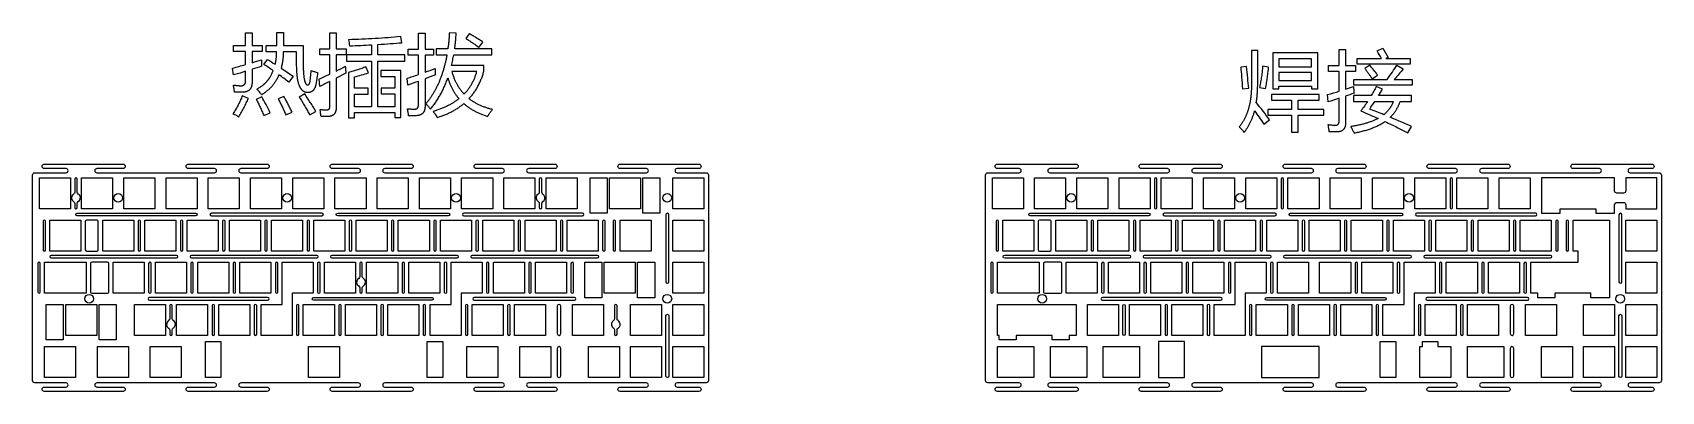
# Model space of a CAD drawing. Header units: millimetres. Extents: x -367 to 368, y -81 to 81.
import ezdxf

# ---------------------------------------------------------------- set-up
doc = ezdxf.new("R2010")
doc.units = ezdxf.units.MM
doc.header["$MEASUREMENT"] = 0
doc.layers.add('Ä¬ÈÏÖµ', color=7, linetype='Continuous', lineweight=0)

msp = doc.modelspace()

# ---------------------------------------------------------------- linework, layer by layer
at = {"layer": 'Ä¬ÈÏÖµ', "color": 7, "lineweight": 25, "true_color": 0xffffff}
for points in [[(-179.86, 73.69), (-185.11, 73.69), (-185.11, 70.98), (-180.29, 70.98), (-180.37, 70.56), (-180.45, 70.14), (-180.53, 69.72), (-180.61, 69.31), (-180.69, 68.9), (-180.78, 68.49), (-180.87, 68.08), (-180.96, 67.68), (-181.06, 67.27), (-181.16, 66.87), (-181.25, 66.48), (-181.36, 66.08), (-181.46, 65.69), (-181.56, 65.3), (-181.67, 64.91), (-181.78, 64.53), (-181.9, 64.14), (-182.01, 63.76), (-182.13, 63.39), (-182.25, 63.01), (-182.37, 62.64), (-182.49, 62.27), (-182.62, 61.9), (-182.75, 61.53), (-182.88, 61.17), (-183.01, 60.81), (-183.15, 60.45), (-183.29, 60.09), (-183.43, 59.74), (-183.57, 59.39), (-183.71, 59.04), (-183.86, 58.69), (-184.01, 58.35), (-184.16, 58), (-184.31, 57.66), (-184.47, 57.33), (-184.63, 56.99), (-184.79, 56.66), (-184.95, 56.33), (-185.12, 56), (-185.28, 55.68), (-185.45, 55.35), (-185.62, 55.03), (-185.8, 54.72), (-185.98, 54.4), (-186.15, 54.09), (-186.34, 53.78), (-186.52, 53.47), (-186.7, 53.16), (-186.89, 52.86), (-187.08, 52.56), (-187.27, 52.26), (-187.47, 51.96), (-187.67, 51.67), (-187.87, 51.38), (-188.07, 51.09), (-188.27, 50.8), (-188.48, 50.52), (-188.69, 50.24), (-188.9, 49.96), (-189.11, 49.68), (-189.32, 49.4), (-189.54, 49.13), (-189.76, 48.86), (-189.48, 48.55), (-189.2, 48.25), (-188.93, 47.94), (-188.67, 47.64), (-188.41, 47.34), (-188.17, 47.05), (-187.94, 46.75), (-187.71, 46.46), (-187.4, 46.83), (-187.1, 47.21), (-186.8, 47.59), (-186.5, 47.98), (-186.21, 48.37), (-185.92, 48.77), (-185.64, 49.17), (-185.36, 49.57), (-185.08, 49.98), (-184.81, 50.4), (-184.55, 50.81), (-184.28, 51.24), (-184.03, 51.66), (-183.77, 52.09), (-183.52, 52.53), (-183.27, 52.97), (-183.03, 53.41), (-182.79, 53.86), (-182.56, 54.31), (-182.33, 54.77), (-182.1, 55.23), (-181.88, 55.7), (-181.66, 56.17), (-181.45, 56.64), (-181.24, 57.12), (-181.03, 57.61), (-180.83, 58.09), (-180.63, 58.59), (-180.44, 59.08), (-180.25, 59.58), (-180.07, 60.09), (-179.88, 60.6), (-179.78, 60.26), (-179.68, 59.92), (-179.57, 59.58), (-179.46, 59.25), (-179.34, 58.92), (-179.22, 58.59), (-179.1, 58.27), (-178.97, 57.95), (-178.85, 57.63), (-178.71, 57.31), (-178.57, 57), (-178.43, 56.69), (-178.29, 56.39), (-178.14, 56.08), (-177.99, 55.78), (-177.84, 55.49), (-177.68, 55.19), (-177.52, 54.9), (-177.35, 54.61), (-177.18, 54.33), (-177.01, 54.05), (-176.83, 53.77), (-176.65, 53.49), (-176.47, 53.22), (-176.28, 52.95), (-176.09, 52.68), (-175.89, 52.42), (-175.7, 52.16), (-175.49, 51.9), (-175.29, 51.65), (-175.08, 51.4), (-174.87, 51.15), (-175.16, 50.92), (-175.46, 50.69), (-175.76, 50.47), (-176.06, 50.25), (-176.37, 50.04), (-176.69, 49.83), (-177.01, 49.62), (-177.33, 49.41), (-177.66, 49.21), (-177.99, 49.01), (-178.33, 48.81), (-178.67, 48.62), (-179.02, 48.43), (-179.37, 48.25), (-179.73, 48.06), (-180.09, 47.88), (-180.46, 47.71), (-180.83, 47.53), (-181.2, 47.36), (-181.58, 47.2), (-181.97, 47.03), (-182.36, 46.87), (-182.75, 46.72), (-183.15, 46.56), (-183.55, 46.41), (-183.96, 46.27), (-184.37, 46.12), (-184.79, 45.98), (-185.21, 45.85), (-185.64, 45.71), (-186.07, 45.58), (-186.51, 45.45), (-186.39, 45.3), (-186.28, 45.15), (-186.04, 44.83), (-185.81, 44.49), (-185.58, 44.15), (-185.35, 43.79), (-185.11, 43.41), (-184.88, 43.03), (-184.65, 42.63), (-184.21, 42.77), (-183.77, 42.91), (-183.34, 43.06), (-182.91, 43.22), (-182.48, 43.37), (-182.06, 43.53), (-181.65, 43.7), (-181.23, 43.86), (-180.83, 44.03), (-180.43, 44.21), (-180.03, 44.39), (-179.63, 44.57), (-179.24, 44.75), (-178.86, 44.94), (-178.48, 45.14), (-178.1, 45.33), (-177.73, 45.53), (-177.36, 45.74), (-177, 45.94), (-176.64, 46.15), (-176.29, 46.37), (-175.94, 46.58), (-175.59, 46.81), (-175.25, 47.03), (-174.91, 47.26), (-174.58, 47.49), (-174.25, 47.73), (-173.93, 47.97), (-173.61, 48.21), (-173.3, 48.45), (-172.99, 48.7), (-172.68, 48.96), (-172.41, 48.72), (-172.13, 48.49), (-171.85, 48.27), (-171.57, 48.04), (-171.28, 47.82), (-170.99, 47.6), (-170.69, 47.39), (-170.39, 47.18), (-170.09, 46.97), (-169.78, 46.77), (-169.47, 46.57), (-169.15, 46.37), (-168.83, 46.18), (-168.5, 45.99), (-168.17, 45.81), (-167.84, 45.62), (-167.5, 45.44), (-167.16, 45.27), (-166.81, 45.1), (-166.46, 44.93), (-166.1, 44.76), (-165.74, 44.6), (-165.38, 44.44), (-165.01, 44.29), (-164.64, 44.13), (-164.26, 43.99), (-163.88, 43.84), (-163.49, 43.7), (-163.1, 43.56), (-162.71, 43.43), (-162.31, 43.3), (-161.91, 43.17), (-161.8, 43.36), (-161.68, 43.56), (-161.56, 43.75), (-161.44, 43.94), (-161.31, 44.14), (-161.18, 44.34), (-161.05, 44.53), (-160.91, 44.73), (-160.77, 44.92), (-160.63, 45.12), (-160.48, 45.32), (-160.34, 45.51), (-160.18, 45.71), (-160.03, 45.91), (-159.87, 46.11), (-159.7, 46.31), (-160.1, 46.4), (-160.49, 46.49), (-160.87, 46.59), (-161.25, 46.7), (-161.63, 46.81), (-162.01, 46.92), (-162.38, 47.04), (-162.74, 47.16), (-163.1, 47.28), (-163.46, 47.41), (-163.82, 47.54), (-164.17, 47.67), (-164.51, 47.81), (-164.86, 47.95), (-165.19, 48.1), (-165.53, 48.25), (-165.86, 48.41), (-166.18, 48.56), (-166.51, 48.73), (-166.83, 48.89), (-167.14, 49.06), (-167.45, 49.24), (-167.76, 49.41), (-168.06, 49.6), (-168.36, 49.78), (-168.65, 49.97), (-168.94, 50.16), (-169.23, 50.36), (-169.51, 50.56), (-169.79, 50.77), (-170.07, 50.97), (-170.34, 51.19), (-170.04, 51.51), (-169.75, 51.83), (-169.47, 52.16), (-169.19, 52.49), (-168.92, 52.83), (-168.65, 53.17), (-168.39, 53.52), (-168.14, 53.87), (-167.89, 54.22), (-167.64, 54.58), (-167.4, 54.94), (-167.17, 55.31), (-166.94, 55.69), (-166.71, 56.06), (-166.5, 56.45), (-166.28, 56.83), (-166.08, 57.22), (-165.87, 57.62), (-165.68, 58.02), (-165.49, 58.42), (-165.3, 58.83), (-165.12, 59.24), (-164.95, 59.66), (-164.78, 60.08), (-164.61, 60.51), (-164.45, 60.94), (-164.3, 61.38), (-164.15, 61.82), (-164.01, 62.26), (-163.87, 62.71), (-163.74, 63.16), (-163.62, 63.62), (-163.62, 66.21), (-178.22, 66.21), (-178.08, 66.79), (-177.94, 67.38), (-177.8, 67.97), (-177.68, 68.56), (-177.55, 69.16), (-177.43, 69.76), (-177.32, 70.37), (-177.21, 70.98), (-160.09, 70.98), (-160.09, 73.69), (-176.79, 73.69), (-176.73, 74.11), (-176.67, 74.54), (-176.62, 74.96), (-176.57, 75.39), (-176.52, 75.82), (-176.47, 76.26), (-176.42, 76.69), (-176.38, 77.13), (-176.34, 77.57), (-176.29, 78.01), (-176.22, 78.9), (-176.15, 79.8), (-176.09, 80.7), (-179.19, 80.93), (-179.21, 80.46), (-179.24, 79.99), (-179.27, 79.53), (-179.3, 79.07), (-179.34, 78.6), (-179.37, 78.15), (-179.41, 77.69), (-179.45, 77.23), (-179.5, 76.78), (-179.54, 76.33), (-179.59, 75.89), (-179.64, 75.44), (-179.69, 75), (-179.75, 74.56), (-179.81, 74.13)], [(-215.6, 62.84), (-216.91, 65.56), (-217.36, 65.37), (-217.81, 65.2), (-218.26, 65.02), (-218.73, 64.85), (-219.19, 64.68), (-219.67, 64.51), (-220.15, 64.35), (-220.63, 64.19), (-221.12, 64.04), (-221.62, 63.88), (-222.13, 63.73), (-222.64, 63.59), (-223.15, 63.45), (-223.68, 63.31), (-224.2, 63.17), (-224.74, 63.04), (-224.74, 42.59), (-221.99, 42.59), (-221.99, 44.87), (-203.86, 44.87), (-203.86, 42.7), (-201.07, 42.7), (-201.07, 63.89), (-210.14, 63.89), (-210.14, 61.26), (-203.86, 61.26), (-203.86, 55.95), (-210.02, 55.95), (-210.02, 53.32), (-203.86, 53.32), (-203.86, 47.51), (-211.49, 47.51), (-211.49, 68.15), (-199.33, 68.15), (-199.33, 70.94), (-211.49, 70.94), (-211.49, 75.67), (-209.98, 75.76), (-208.51, 75.85), (-207.08, 75.95), (-205.7, 76.04), (-204.36, 76.14), (-203.07, 76.24), (-201.82, 76.34), (-200.61, 76.44), (-201.15, 79.23), (-202.55, 79.09), (-203.96, 78.96), (-205.38, 78.84), (-206.81, 78.72), (-208.25, 78.61), (-209.7, 78.5), (-211.16, 78.4), (-212.62, 78.31), (-214.1, 78.22), (-215.59, 78.14), (-217.09, 78.07), (-218.6, 78), (-220.12, 77.94), (-221.65, 77.89), (-223.19, 77.84), (-224.74, 77.8), (-224.59, 77.09), (-224.45, 76.39), (-224.32, 75.71), (-224.2, 75.05), (-222.89, 75.1), (-221.61, 75.16), (-220.34, 75.21), (-219.1, 75.27), (-217.88, 75.33), (-216.69, 75.39), (-215.51, 75.45), (-214.36, 75.51), (-214.36, 70.94), (-225.59, 70.94), (-225.59, 68.15), (-214.36, 68.15), (-214.36, 47.51), (-221.99, 47.51), (-221.99, 53.28), (-215.75, 53.28), (-215.75, 55.91), (-221.99, 55.91), (-221.99, 61.02), (-221.18, 61.24), (-220.37, 61.46), (-219.56, 61.68), (-218.76, 61.91), (-217.97, 62.14), (-217.17, 62.37), (-216.38, 62.6)], [(-171.79, 78.42), (-171.43, 78.19), (-171.07, 77.96), (-170.71, 77.73), (-170.34, 77.49), (-169.97, 77.25), (-169.61, 77.01), (-169.24, 76.76), (-168.86, 76.51), (-168.49, 76.25), (-168.11, 75.99), (-167.74, 75.73), (-167.36, 75.46), (-166.98, 75.19), (-166.59, 74.91), (-166.21, 74.63), (-165.82, 74.35), (-164.08, 76.75), (-164.44, 76.99), (-164.8, 77.23), (-165.17, 77.47), (-165.54, 77.71), (-165.91, 77.95), (-166.29, 78.19), (-166.67, 78.42), (-167.05, 78.66), (-167.44, 78.89), (-167.83, 79.13), (-168.22, 79.36), (-168.62, 79.59), (-169.02, 79.82), (-169.42, 80.05), (-169.83, 80.28), (-170.24, 80.51)], [(185.42, 57.46), (185.42, 72.95), (182.63, 72.95), (182.63, 57.42), (182.63, 57.04), (182.63, 56.66), (182.62, 56.29), (182.61, 55.91), (182.6, 55.54), (182.58, 55.18), (182.56, 54.81), (182.54, 54.45), (182.52, 54.09), (182.5, 53.73), (182.47, 53.38), (182.44, 53.03), (182.4, 52.68), (182.37, 52.33), (182.33, 51.99), (182.29, 51.65), (182.24, 51.31), (182.2, 50.98), (182.15, 50.65), (182.09, 50.32), (182.04, 49.99), (181.98, 49.67), (181.92, 49.34), (181.86, 49.03), (181.79, 48.71), (181.72, 48.4), (181.65, 48.09), (181.58, 47.78), (181.5, 47.47), (181.42, 47.17), (181.34, 46.87), (181.26, 46.58), (181.17, 46.28), (181.08, 45.99), (180.99, 45.7), (180.89, 45.42), (180.79, 45.13), (180.69, 44.85), (180.59, 44.58), (180.48, 44.3), (180.37, 44.03), (180.26, 43.76), (180.15, 43.49), (180.03, 43.23), (179.91, 42.97), (179.79, 42.71), (179.66, 42.45), (179.54, 42.2), (179.41, 41.95), (179.27, 41.7), (179.14, 41.46), (179, 41.21), (178.86, 40.97), (178.71, 40.74), (178.57, 40.5), (178.42, 40.27), (178.27, 40.04), (178.11, 39.82), (177.96, 39.59), (177.8, 39.37), (177.63, 39.16), (177.47, 38.94), (177.3, 38.73), (177.13, 38.52), (177.44, 38.19), (177.73, 37.87), (178.02, 37.54), (178.29, 37.22), (178.56, 36.9), (178.82, 36.59), (179.06, 36.27), (179.3, 35.96), (179.5, 36.21), (179.69, 36.47), (179.89, 36.73), (180.08, 36.99), (180.26, 37.25), (180.45, 37.52), (180.62, 37.79), (180.8, 38.06), (180.97, 38.34), (181.14, 38.62), (181.31, 38.91), (181.47, 39.19), (181.63, 39.49), (181.79, 39.78), (181.94, 40.08), (182.09, 40.38), (182.23, 40.68), (182.38, 40.99), (182.52, 41.3), (182.65, 41.62), (182.79, 41.93), (182.91, 42.25), (183.04, 42.58), (183.16, 42.91), (183.28, 43.24), (183.4, 43.57), (183.51, 43.91), (183.62, 44.25), (183.73, 44.59), (183.83, 44.94), (183.93, 45.29), (184.03, 45.65), (184.53, 44.94), (185.04, 44.23), (185.56, 43.51), (186.08, 42.77), (186.6, 42.02), (187.13, 41.27), (187.67, 40.5), (188.21, 39.72), (190.8, 41.66), (190.07, 42.65), (189.32, 43.64), (188.58, 44.62), (187.83, 45.6), (187.08, 46.57), (186.32, 47.53), (185.56, 48.49), (184.8, 49.44), (184.87, 49.91), (184.95, 50.38), (185.01, 50.86), (185.07, 51.34), (185.13, 51.82), (185.18, 52.31), (185.22, 52.81), (185.26, 53.31), (185.3, 53.81), (185.33, 54.32), (185.36, 54.83), (185.38, 55.35), (185.4, 55.87), (185.41, 56.39), (185.42, 56.93)], [(192.2, 71.83), (192.2, 55.64), (195.03, 55.64), (195.03, 56.76), (209.67, 56.76), (209.67, 55.64), (212.5, 55.64), (212.5, 71.83)], [(209.67, 69.2), (195.03, 69.2), (195.03, 65.59), (209.67, 65.59)], [(233.76, 64.74), (233.99, 64.46), (234.21, 64.18), (234.43, 63.89), (234.65, 63.61), (234.86, 63.32), (235.08, 63.04), (235.29, 62.75), (235.49, 62.46), (235.7, 62.17), (235.9, 61.87), (236.1, 61.58), (236.3, 61.29), (236.49, 60.99), (236.68, 60.69), (236.87, 60.39), (237.05, 60.09), (239.53, 61.76), (239.1, 62.35), (238.67, 62.93), (238.24, 63.5), (237.8, 64.06), (237.36, 64.62), (236.91, 65.17), (236.46, 65.72), (236.01, 66.25)], [(-166.79, 63.5), (-178.08, 63.5), (-177.97, 63.12), (-177.86, 62.74), (-177.74, 62.36), (-177.62, 61.99), (-177.5, 61.62), (-177.37, 61.26), (-177.24, 60.9), (-177.1, 60.55), (-176.96, 60.19), (-176.81, 59.85), (-176.66, 59.5), (-176.51, 59.16), (-176.35, 58.83), (-176.18, 58.5), (-176.02, 58.17), (-175.85, 57.85), (-175.67, 57.53), (-175.49, 57.21), (-175.31, 56.9), (-175.12, 56.6), (-174.93, 56.3), (-174.73, 56), (-174.53, 55.7), (-174.33, 55.41), (-174.12, 55.13), (-173.91, 54.84), (-173.69, 54.57), (-173.47, 54.29), (-173.24, 54.02), (-173.01, 53.76), (-172.78, 53.5), (-172.54, 53.24), (-172.29, 53.51), (-172.04, 53.78), (-171.79, 54.05), (-171.55, 54.33), (-171.32, 54.61), (-171.08, 54.89), (-170.86, 55.18), (-170.64, 55.47), (-170.42, 55.77), (-170.21, 56.06), (-170, 56.37), (-169.8, 56.67), (-169.6, 56.98), (-169.41, 57.29), (-169.23, 57.61), (-169.04, 57.93), (-168.87, 58.25), (-168.69, 58.57), (-168.53, 58.9), (-168.36, 59.24), (-168.21, 59.57), (-168.05, 59.91), (-167.9, 60.26), (-167.76, 60.6), (-167.62, 60.95), (-167.49, 61.31), (-167.36, 61.66), (-167.24, 62.03), (-167.12, 62.39), (-167, 62.76), (-166.9, 63.13)], [(177.75, 65.44), (177.86, 64.38), (177.96, 63.27), (178.06, 62.11), (178.17, 60.91), (178.27, 59.65), (178.37, 58.35), (178.47, 57), (178.56, 55.6), (181.39, 55.87), (181.28, 57.02), (181.17, 58.18), (181.05, 59.37), (180.93, 60.59), (180.8, 61.82), (180.66, 63.08), (180.53, 64.37), (180.38, 65.67)], [(190.34, 65.48), (187.67, 65.83), (187.62, 65.26), (187.57, 64.7), (187.51, 64.12), (187.45, 63.55), (187.38, 62.97), (187.31, 62.38), (187.24, 61.79), (187.15, 61.2), (187.07, 60.6), (186.97, 60), (186.88, 59.39), (186.77, 58.78), (186.67, 58.17), (186.55, 57.55), (186.43, 56.93), (186.31, 56.3), (189.02, 55.72), (189.14, 56.4), (189.25, 57.08), (189.35, 57.75), (189.45, 58.4), (189.55, 59.05), (189.64, 59.69), (189.73, 60.31), (189.82, 60.93), (189.9, 61.53), (189.97, 62.13), (190.04, 62.71), (190.11, 63.28), (190.17, 63.85), (190.23, 64.4), (190.29, 64.95)], [(195.03, 59.4), (209.67, 59.4), (209.67, 63.04), (195.03, 63.04)], [(-272.58, 52.43), (-272.77, 51.94), (-272.98, 51.45), (-273.2, 50.96), (-273.42, 50.47), (-273.65, 49.97), (-273.9, 49.48), (-274.15, 48.98), (-274.41, 48.47), (-274.67, 47.97), (-274.95, 47.46), (-275.24, 46.95), (-275.53, 46.44), (-275.84, 45.93), (-276.15, 45.41), (-276.47, 44.89), (-276.8, 44.37), (-276.43, 44.19), (-276.06, 44.02), (-275.71, 43.85), (-275.37, 43.68), (-275.05, 43.51), (-274.73, 43.34), (-274.42, 43.18), (-274.13, 43.01), (-273.81, 43.54), (-273.51, 44.07), (-273.21, 44.6), (-272.91, 45.13), (-272.63, 45.65), (-272.35, 46.17), (-272.07, 46.69), (-271.8, 47.21), (-271.54, 47.72), (-271.28, 48.23), (-271.03, 48.74), (-270.78, 49.25), (-270.55, 49.76), (-270.31, 50.26), (-270.09, 50.76), (-269.86, 51.26)], [(-266.26, 50.88), (-266.05, 50.46), (-265.84, 50.03), (-265.62, 49.6), (-265.41, 49.17), (-265.2, 48.73), (-264.99, 48.28), (-264.78, 47.84), (-264.57, 47.38), (-264.36, 46.92), (-264.15, 46.45), (-263.94, 45.98), (-263.73, 45.51), (-263.52, 45.03), (-263.31, 44.54), (-263.1, 44.05), (-262.89, 43.56), (-260.03, 44.79), (-260.5, 45.77), (-260.97, 46.73), (-261.43, 47.66), (-261.89, 48.57), (-262.35, 49.46), (-262.81, 50.33), (-263.26, 51.17), (-263.71, 52)], [(-256.42, 51.07), (-256.18, 50.63), (-255.94, 50.19), (-255.7, 49.74), (-255.47, 49.3), (-255.24, 48.86), (-255.01, 48.41), (-254.79, 47.96), (-254.57, 47.52), (-254.36, 47.07), (-254.15, 46.62), (-253.95, 46.17), (-253.74, 45.72), (-253.55, 45.27), (-253.35, 44.81), (-253.16, 44.36), (-252.98, 43.9), (-250.15, 45.1), (-250.37, 45.56), (-250.59, 46.01), (-250.81, 46.46), (-251.03, 46.91), (-251.26, 47.36), (-251.49, 47.81), (-251.72, 48.25), (-251.95, 48.7), (-252.18, 49.14), (-252.42, 49.58), (-252.66, 50.02), (-252.89, 50.46), (-253.13, 50.89), (-253.38, 51.33), (-253.62, 51.76), (-253.87, 52.19)], [(-246.89, 51.84), (-246.56, 51.32), (-246.24, 50.8), (-245.91, 50.29), (-245.6, 49.77), (-245.29, 49.26), (-244.98, 48.76), (-244.67, 48.25), (-244.38, 47.75), (-244.08, 47.25), (-243.8, 46.75), (-243.51, 46.26), (-243.23, 45.77), (-242.96, 45.28), (-242.69, 44.79), (-242.43, 44.31), (-242.17, 43.83), (-239.42, 45.45), (-240.04, 46.48), (-240.66, 47.5), (-240.97, 48), (-241.28, 48.5), (-241.6, 49), (-241.91, 49.49), (-242.22, 49.98), (-242.53, 50.47), (-242.85, 50.95), (-243.16, 51.43), (-243.47, 51.91), (-243.79, 52.38), (-244.1, 52.85), (-244.42, 53.32)], [(189.95, 46.3), (189.95, 43.67), (200.64, 43.67), (200.64, 36.08), (203.66, 36.08), (203.66, 43.67), (215.28, 43.67), (215.28, 46.3), (203.66, 46.3), (203.66, 50.49), (213.11, 50.49), (213.11, 53.12), (191.69, 53.12), (191.69, 50.49), (200.64, 50.49), (200.64, 46.3)], [(227.41, 38.6), (227.63, 38.19), (227.85, 37.79), (228.05, 37.4), (228.24, 37.03), (228.42, 36.67), (228.58, 36.32), (228.74, 35.98), (228.88, 35.65), (229.42, 35.76), (229.96, 35.87), (230.49, 35.98), (231.01, 36.1), (231.53, 36.22), (232.04, 36.34), (232.54, 36.47), (233.03, 36.6), (233.52, 36.74), (234, 36.88), (234.48, 37.02), (234.94, 37.16), (235.4, 37.31), (235.86, 37.47), (236.3, 37.62), (236.74, 37.78), (237.18, 37.95), (237.6, 38.11), (238.02, 38.29), (238.43, 38.46), (238.83, 38.64), (239.23, 38.82), (239.62, 39.01), (240.01, 39.2), (240.38, 39.39), (240.75, 39.59), (241.12, 39.79), (241.47, 39.99), (241.82, 40.2), (242.16, 40.41), (242.5, 40.62), (242.82, 40.84), (243.56, 40.5), (244.28, 40.17), (244.99, 39.83), (245.68, 39.5), (246.36, 39.18), (247.04, 38.85), (247.7, 38.54), (248.34, 38.22), (248.98, 37.91), (249.6, 37.6), (250.21, 37.29), (250.81, 36.99), (251.4, 36.69), (251.98, 36.39), (252.54, 36.1), (253.09, 35.81), (254.79, 38.67), (253.63, 39.18), (252.45, 39.69), (251.27, 40.2), (250.07, 40.71), (248.87, 41.22), (247.66, 41.74), (246.44, 42.25), (245.21, 42.76), (245.39, 42.94), (245.58, 43.13), (245.76, 43.32), (245.93, 43.51), (246.11, 43.71), (246.28, 43.9), (246.45, 44.1), (246.62, 44.31), (246.78, 44.51), (246.94, 44.72), (247.1, 44.93), (247.25, 45.14), (247.4, 45.36), (247.55, 45.58), (247.7, 45.8), (247.84, 46.02), (247.98, 46.24), (248.12, 46.47), (248.25, 46.7), (248.38, 46.94), (248.51, 47.17), (248.64, 47.41), (248.76, 47.65), (248.88, 47.9), (249, 48.15), (249.11, 48.39), (249.22, 48.65), (249.33, 48.9), (249.44, 49.16), (249.54, 49.42), (249.64, 49.68), (249.74, 49.95), (254.83, 49.95), (254.83, 52.54), (239.94, 52.54), (240.39, 53.26), (240.85, 54), (241.31, 54.76), (241.78, 55.52), (238.91, 56.72), (238.65, 56.2), (238.39, 55.68), (238.11, 55.16), (237.83, 54.63), (237.55, 54.11), (237.25, 53.59), (236.95, 53.06), (236.65, 52.54), (228.65, 52.54), (228.65, 49.95), (235.02, 49.95), (234.66, 49.41), (234.3, 48.87), (233.92, 48.33), (233.54, 47.8), (233.15, 47.26), (232.76, 46.72), (232.35, 46.18), (231.94, 45.65), (232.97, 45.2), (233.98, 44.76), (234.97, 44.33), (235.95, 43.9), (236.92, 43.48), (237.86, 43.06), (238.79, 42.65), (239.71, 42.24), (239.41, 42.08), (239.1, 41.93), (238.79, 41.77), (238.48, 41.63), (238.15, 41.48), (237.83, 41.34), (237.5, 41.2), (237.16, 41.06), (236.82, 40.92), (236.47, 40.79), (236.11, 40.66), (235.75, 40.54), (235.39, 40.41), (235.02, 40.29), (234.64, 40.17), (234.26, 40.06), (233.87, 39.95), (233.48, 39.84), (233.08, 39.73), (232.68, 39.63), (232.27, 39.52), (231.85, 39.43), (231.43, 39.33), (231.01, 39.24), (230.58, 39.15), (230.14, 39.06), (229.7, 38.98), (229.25, 38.89), (228.8, 38.82), (228.34, 38.74), (227.88, 38.67)], [(-364.14, 1.4), (-364.14, 15.4), (-350.14, 15.4), (-350.14, 1.4)], [(-345.09, 1.4), (-345.09, 15.4), (-331.09, 15.4), (-331.09, 1.4)], [(-326.04, 1.4), (-326.04, 15.4), (-312.04, 15.4), (-312.04, 1.4)], [(-306.99, 1.4), (-306.99, 15.4), (-292.99, 15.4), (-292.99, 1.4)], [(-287.94, 1.4), (-287.94, 15.4), (-273.94, 15.4), (-273.94, 1.4)], [(-268.89, 1.4), (-268.89, 15.4), (-254.89, 15.4), (-254.89, 1.4)], [(-249.84, 1.4), (-249.84, 15.4), (-235.84, 15.4), (-235.84, 1.4)], [(-230.79, 1.4), (-230.79, 15.4), (-216.79, 15.4), (-216.79, 1.4)], [(-211.74, 1.4), (-211.74, 15.4), (-197.74, 15.4), (-197.74, 1.4)], [(-192.69, 1.4), (-192.69, 15.4), (-178.69, 15.4), (-178.69, 1.4)], [(-173.64, 1.4), (-173.64, 15.4), (-159.64, 15.4), (-159.64, 1.4)], [(-154.59, 1.4), (-154.59, 15.4), (-140.59, 15.4), (-140.59, 1.4)], [(-135.54, 1.4), (-135.54, 15.4), (-121.54, 15.4), (-121.54, 1.4)], [(-115.74, -0.6), (-115.74, 15.4), (-108.06, 15.4), (-108.06, -0.6)], [(-106.96, 1.4), (-106.96, 15.4), (-92.96, 15.4), (-92.96, 1.4)], [(-84.19, -0.6), (-91.87, -0.6), (-91.87, 15.4), (-84.19, 15.4)], [(-78.39, 15.41), (-64.39, 15.41), (-64.39, 1.41), (-78.39, 1.41)], [(65.74, 1.4), (65.74, 15.4), (79.74, 15.4), (79.74, 1.4)], [(84.79, 1.4), (84.79, 15.4), (98.79, 15.4), (98.79, 1.4)], [(103.84, 1.4), (103.84, 15.4), (117.84, 15.4), (117.84, 1.4)], [(122.89, 1.4), (122.89, 15.4), (136.89, 15.4), (136.89, 1.4)], [(141.94, 1.4), (141.94, 15.4), (155.94, 15.4), (155.94, 1.4)], [(160.99, 1.4), (160.99, 15.4), (174.99, 15.4), (174.99, 1.4)], [(180.04, 1.4), (180.04, 15.4), (194.04, 15.4), (194.04, 1.4)], [(199.09, 1.4), (199.09, 15.4), (213.09, 15.4), (213.09, 1.4)], [(218.14, 1.4), (218.14, 15.4), (232.14, 15.4), (232.14, 1.4)], [(237.19, 1.4), (237.19, 15.4), (251.19, 15.4), (251.19, 1.4)], [(256.24, 1.4), (256.24, 15.4), (270.24, 15.4), (270.24, 1.4)], [(275.29, 1.4), (275.29, 15.4), (289.29, 15.4), (289.29, 1.4)], [(294.34, 1.4), (294.34, 15.4), (308.34, 15.4), (308.34, 1.4)], [(-359.38, -17.64), (-359.38, -3.64), (-345.38, -3.64), (-345.38, -17.64)], [(-335.56, -17.64), (-335.56, -3.64), (-321.56, -3.64), (-321.56, -17.64)], [(-316.51, -17.64), (-316.51, -3.64), (-302.51, -3.64), (-302.51, -17.64)], [(-297.46, -17.64), (-297.46, -3.64), (-283.46, -3.64), (-283.46, -17.64)], [(-278.41, -17.64), (-278.41, -3.64), (-264.41, -3.64), (-264.41, -17.64)], [(-259.36, -17.64), (-259.36, -3.64), (-245.36, -3.64), (-245.36, -17.64)], [(-240.31, -17.64), (-240.31, -3.64), (-226.31, -3.64), (-226.31, -17.64)], [(-221.26, -17.64), (-221.26, -3.64), (-207.26, -3.64), (-207.26, -17.64)], [(-202.21, -17.64), (-202.21, -3.64), (-188.21, -3.64), (-188.21, -17.64)], [(-183.16, -17.64), (-183.16, -3.64), (-169.16, -3.64), (-169.16, -17.64)], [(-164.11, -17.64), (-164.11, -3.64), (-150.11, -3.64), (-150.11, -17.64)], [(-145.06, -17.64), (-145.06, -3.64), (-131.06, -3.64), (-131.06, -17.64)], [(-126.01, -17.64), (-126.01, -3.64), (-112.01, -3.64), (-112.01, -17.64)], [(-102.2, -17.65), (-102.2, -3.65), (-88.2, -3.65), (-88.2, -17.65)], [(-78.39, -17.64), (-78.39, -3.64), (-64.39, -3.64), (-64.39, -17.64)], [(70.5, -17.64), (70.5, -3.64), (84.5, -3.64), (84.5, -17.64)], [(94.31, -17.64), (94.31, -3.64), (108.31, -3.64), (108.31, -17.64)], [(113.36, -17.64), (113.36, -3.64), (127.36, -3.64), (127.36, -17.64)], [(132.41, -17.64), (132.41, -3.64), (146.41, -3.64), (146.41, -17.64)], [(151.46, -17.64), (151.46, -3.64), (165.46, -3.64), (165.46, -17.64)], [(170.51, -17.64), (170.51, -3.64), (184.51, -3.64), (184.51, -17.64)], [(189.56, -17.64), (189.56, -3.64), (203.56, -3.64), (203.56, -17.64)], [(208.61, -17.64), (208.61, -3.64), (222.61, -3.64), (222.61, -17.64)], [(227.66, -17.64), (227.66, -3.64), (241.66, -3.64), (241.66, -17.64)], [(246.71, -17.64), (246.71, -3.64), (260.71, -3.64), (260.71, -17.64)], [(265.76, -17.64), (265.76, -3.64), (279.76, -3.64), (279.76, -17.64)], [(284.81, -17.64), (284.81, -3.64), (298.81, -3.64), (298.81, -17.64)], [(303.86, -17.64), (303.86, -3.64), (317.86, -3.64), (317.86, -17.64)], [(308.62, -36.71), (308.62, -22.71), (330.05, -22.71), (330.05, -17.65), (327.67, -17.65), (327.67, -3.65), (344.05, -3.65), (344.05, -38.7), (335.63, -38.7), (335.63, -36.7), (319.43, -36.7), (319.43, -38.7), (311.75, -38.7), (311.75, -36.71)], [(351.49, -17.64), (351.49, -3.64), (365.49, -3.64), (365.49, -17.64)], [(-361.77, -36.66), (-361.77, -22.71), (-343, -22.71), (-343, -36.66)], [(-330.8, -36.69), (-330.8, -22.69), (-316.8, -22.69), (-316.8, -36.69)], [(-311.75, -36.69), (-311.75, -22.69), (-297.75, -22.69), (-297.75, -36.69)], [(-292.7, -36.69), (-292.7, -22.69), (-278.7, -22.69), (-278.7, -36.69)], [(-273.65, -36.69), (-273.65, -22.69), (-259.65, -22.69), (-259.65, -36.69)], [(-250.12, -36.69), (-250.12, -55.74), (-264.12, -55.74), (-264.12, -41.74), (-254.6, -41.74), (-254.6, -22.69), (-240.6, -22.69), (-240.6, -36.69)], [(-235.55, -36.69), (-235.55, -22.69), (-221.55, -22.69), (-221.55, -36.69)], [(-216.5, -36.69), (-216.5, -22.69), (-202.5, -22.69), (-202.5, -36.69)], [(-197.45, -36.69), (-197.45, -22.69), (-183.45, -22.69), (-183.45, -36.69)], [(-173.92, -41.74), (-173.92, -55.74), (-187.92, -55.74), (-187.92, -41.74), (-178.4, -41.74), (-178.4, -22.69), (-164.4, -22.69), (-164.4, -36.69), (-173.92, -36.69)], [(-159.35, -36.69), (-159.35, -22.69), (-145.35, -22.69), (-145.35, -36.69)], [(-140.3, -36.69), (-140.3, -22.69), (-126.3, -22.69), (-126.3, -36.69)], [(-118.12, -38.7), (-118.12, -22.7), (-110.44, -22.7), (-110.44, -38.7)], [(-109.35, -36.7), (-109.35, -22.7), (-95.35, -22.7), (-95.35, -36.7)], [(-86.57, -38.7), (-94.25, -38.7), (-94.25, -22.7), (-86.57, -22.7)], [(-78.39, -36.69), (-78.39, -22.69), (-64.39, -22.69), (-64.39, -36.69)], [(68.11, -36.66), (68.11, -22.71), (86.88, -22.71), (86.88, -36.66)], [(99.07, -36.69), (99.07, -22.69), (113.07, -22.69), (113.07, -36.69)], [(118.12, -36.69), (118.12, -22.69), (132.12, -22.69), (132.12, -36.69)], [(137.17, -36.69), (137.17, -22.69), (151.17, -22.69), (151.17, -36.69)], [(156.22, -36.69), (156.22, -22.69), (170.22, -22.69), (170.22, -36.69)], [(179.75, -36.69), (179.75, -55.74), (165.75, -55.74), (165.75, -41.74), (175.27, -41.74), (175.27, -22.69), (189.27, -22.69), (189.27, -36.69)], [(194.32, -36.69), (194.32, -22.69), (208.32, -22.69), (208.32, -36.69)], [(213.37, -36.69), (213.37, -22.69), (227.37, -22.69), (227.37, -36.69)], [(232.42, -36.69), (232.42, -22.69), (246.42, -22.69), (246.42, -36.69)], [(255.95, -41.74), (255.95, -55.74), (241.95, -55.74), (241.95, -41.74), (251.47, -41.74), (251.47, -22.69), (265.47, -22.69), (265.47, -36.69), (255.95, -36.69)], [(270.52, -36.69), (270.52, -22.69), (284.52, -22.69), (284.52, -36.69)], [(289.57, -36.69), (289.57, -22.69), (303.57, -22.69), (303.57, -36.69)], [(351.49, -36.69), (351.49, -22.69), (365.49, -22.69), (365.49, -36.69)], [(-361, -57.74), (-361, -41.74), (-353.33, -41.74), (-353.33, -57.74)], [(-352.23, -55.74), (-352.23, -41.74), (-338.23, -41.74), (-338.23, -55.74)], [(-329.45, -57.74), (-337.13, -57.74), (-337.13, -41.74), (-329.45, -41.74)], [(-321.27, -55.74), (-321.27, -41.74), (-307.27, -41.74), (-307.27, -55.74)], [(-302.22, -55.74), (-302.22, -41.74), (-288.22, -41.74), (-288.22, -55.74)], [(-283.17, -55.74), (-283.17, -41.74), (-269.17, -41.74), (-269.17, -55.74)], [(-245.07, -55.74), (-245.07, -41.74), (-231.07, -41.74), (-231.07, -55.74)], [(-226.02, -55.74), (-226.02, -41.74), (-212.02, -41.74), (-212.02, -55.74)], [(-206.97, -55.74), (-206.97, -41.74), (-192.97, -41.74), (-192.97, -55.74)], [(-168.87, -55.74), (-168.87, -41.74), (-154.87, -41.74), (-154.87, -55.74)], [(-149.82, -55.74), (-149.82, -41.74), (-135.82, -41.74), (-135.82, -55.74)], [(-123.63, -55.74), (-123.63, -41.74), (-109.63, -41.74), (-109.63, -55.74)], [(-97.44, -55.74), (-97.44, -41.74), (-83.44, -41.74), (-83.44, -55.74)], [(-78.39, -55.74), (-78.39, -41.74), (-64.39, -41.74), (-64.39, -55.74)], [(100.43, -55.74), (100.43, -57.74), (92.75, -57.74), (92.75, -55.74), (76.55, -55.74), (76.55, -57.74), (68.87, -57.74), (68.87, -55.74), (68.12, -55.74), (68.12, -41.74), (103.56, -41.74), (103.56, -55.74)], [(108.6, -55.74), (108.6, -41.74), (122.6, -41.74), (122.6, -55.74)], [(127.65, -55.74), (127.65, -41.74), (141.65, -41.74), (141.65, -55.74)], [(146.7, -55.74), (146.7, -41.74), (160.7, -41.74), (160.7, -55.74)], [(184.8, -55.74), (184.8, -41.74), (198.8, -41.74), (198.8, -55.74)], [(203.85, -55.74), (203.85, -41.74), (217.85, -41.74), (217.85, -55.74)], [(222.9, -55.74), (222.9, -41.74), (236.9, -41.74), (236.9, -55.74)], [(261, -55.74), (261, -41.74), (275, -41.74), (275, -55.74)], [(280.05, -55.74), (280.05, -41.74), (294.05, -41.74), (294.05, -55.74)], [(306.24, -55.74), (306.24, -41.74), (320.24, -41.74), (320.24, -55.74)], [(332.44, -55.74), (332.44, -41.74), (346.44, -41.74), (346.44, -55.74)], [(351.49, -55.74), (351.49, -41.74), (365.49, -41.74), (365.49, -55.74)], [(-282.2, -74.8), (-289.2, -74.8), (-289.2, -58.45), (-282.2, -58.45)], [(-182.2, -74.8), (-189.2, -74.8), (-189.2, -58.45), (-182.2, -58.45)], [(140.68, -74.8), (152.44, -74.8), (152.44, -58.45), (140.68, -58.45)], [(247.68, -74.81), (240.68, -74.81), (240.68, -58.45), (247.68, -58.45)], [(259.73, -60.81), (259.73, -58.45), (266.73, -58.45), (266.73, -60.81), (272.61, -60.81), (272.61, -74.81), (258.61, -74.81), (258.61, -60.81)], [(-361.76, -74.8), (-361.76, -60.8), (-347.76, -60.8), (-347.76, -74.8)], [(-337.95, -74.8), (-337.95, -60.8), (-323.95, -60.8), (-323.95, -74.8)], [(-314.13, -74.8), (-314.13, -60.8), (-300.13, -60.8), (-300.13, -74.8)], [(-242.7, -74.8), (-242.7, -60.8), (-228.7, -60.8), (-228.7, -74.8)], [(-171.26, -74.8), (-171.26, -60.8), (-157.26, -60.8), (-157.26, -74.8)], [(-147.43, -74.79), (-147.43, -60.79), (-133.43, -60.79), (-133.43, -74.79)], [(-116.49, -74.79), (-116.49, -60.79), (-102.49, -60.79), (-102.49, -74.79)], [(-97.44, -74.8), (-97.44, -60.8), (-83.44, -60.8), (-83.44, -74.8)], [(-78.39, -74.81), (-78.39, -60.81), (-64.39, -60.81), (-64.39, -74.81)], [(68.12, -74.8), (68.12, -60.8), (84.5, -60.8), (84.5, -74.8)], [(91.93, -74.8), (91.93, -60.8), (108.32, -60.8), (108.32, -74.8)], [(115.75, -74.8), (115.75, -60.8), (132.14, -60.8), (132.14, -74.8)], [(187.18, -74.8), (213.09, -74.8), (213.09, -60.8), (187.18, -60.8)], [(280.05, -74.81), (280.05, -60.81), (296.43, -60.81), (296.43, -74.81)], [(313.39, -74.79), (313.39, -60.79), (327.39, -60.79), (327.39, -74.79)], [(332.44, -74.8), (332.44, -60.8), (346.44, -60.8), (346.44, -74.8)], [(351.48, -74.81), (351.48, -60.81), (365.48, -60.81), (365.48, -74.81)]]:
    msp.add_lwpolyline(points, close=True, dxfattribs=at)
for centre in [(-328.56, 6.4), (-252.36, 6.4), (-176.16, 6.4), (-80.91, 6.4), (101.31, 6.4), (177.51, 6.4), (253.71, 6.4), (-341.66, -39.2), (-80.91, -39.2), (88.21, -39.2), (348.96, -39.2)]:
    msp.add_circle(centre, 2, dxfattribs=at)
for points, knots in [([(-277.07, 64.98), (-277.07, 64.98), (-276.49, 61.88), (-276.49, 61.88), (-276.49, 61.88), (-273.61, 62.77), (-273.61, 62.77), (-273.61, 62.77), (-272.31, 63.18), (-272.31, 63.18), (-272.31, 63.18), (-271.1, 63.56), (-271.1, 63.56), (-271.1, 63.56), (-271.1, 59.13), (-271.1, 59.13), (-271.1, 59.13), (-271.11, 59), (-271.11, 59), (-271.11, 59), (-271.11, 58.87), (-271.11, 58.87), (-271.11, 58.87), (-271.12, 58.75), (-271.12, 58.75), (-271.12, 58.75), (-271.14, 58.64), (-271.14, 58.64), (-271.14, 58.64), (-271.15, 58.52), (-271.15, 58.52), (-271.15, 58.52), (-271.18, 58.42), (-271.18, 58.42), (-271.18, 58.42), (-271.2, 58.31), (-271.2, 58.31), (-271.2, 58.31), (-271.23, 58.21), (-271.23, 58.21), (-271.23, 58.21), (-271.27, 58.12), (-271.27, 58.12), (-271.27, 58.12), (-271.29, 58.07), (-271.29, 58.07), (-271.29, 58.07), (-271.3, 58.02), (-271.3, 58.02), (-271.3, 58.02), (-271.33, 57.98), (-271.33, 57.98), (-271.33, 57.98), (-271.35, 57.94), (-271.35, 57.94), (-271.35, 57.94), (-271.37, 57.89), (-271.37, 57.89), (-271.37, 57.89), (-271.39, 57.85), (-271.39, 57.85), (-271.39, 57.85), (-271.42, 57.81), (-271.42, 57.81), (-271.42, 57.81), (-271.44, 57.77), (-271.44, 57.77), (-271.44, 57.77), (-271.47, 57.73), (-271.47, 57.73), (-271.47, 57.73), (-271.5, 57.7), (-271.5, 57.7), (-271.5, 57.7), (-271.53, 57.66), (-271.53, 57.66), (-271.53, 57.66), (-271.56, 57.63), (-271.56, 57.63), (-271.56, 57.63), (-271.59, 57.59), (-271.59, 57.59), (-271.59, 57.59), (-271.62, 57.56), (-271.62, 57.56), (-271.62, 57.56), (-271.65, 57.53), (-271.65, 57.53), (-271.65, 57.53), (-271.68, 57.49), (-271.68, 57.49), (-271.68, 57.49), (-271.72, 57.46), (-271.72, 57.46), (-271.72, 57.46), (-271.75, 57.44), (-271.75, 57.44), (-271.75, 57.44), (-271.79, 57.41), (-271.79, 57.41), (-271.79, 57.41), (-271.83, 57.38), (-271.83, 57.38), (-271.83, 57.38), (-271.87, 57.35), (-271.87, 57.35), (-271.87, 57.35), (-271.91, 57.33), (-271.91, 57.33), (-271.91, 57.33), (-271.95, 57.3), (-271.95, 57.3), (-271.95, 57.3), (-271.99, 57.28), (-271.99, 57.28), (-271.99, 57.28), (-272.03, 57.26), (-272.03, 57.26), (-272.03, 57.26), (-272.07, 57.24), (-272.07, 57.24), (-272.07, 57.24), (-272.12, 57.22), (-272.12, 57.22), (-272.12, 57.22), (-272.16, 57.2), (-272.16, 57.2), (-272.16, 57.2), (-272.26, 57.17), (-272.26, 57.17), (-272.26, 57.17), (-272.36, 57.13), (-272.36, 57.13), (-272.36, 57.13), (-272.46, 57.11), (-272.46, 57.11), (-272.46, 57.11), (-272.57, 57.09), (-272.57, 57.09), (-272.57, 57.09), (-272.68, 57.07), (-272.68, 57.07), (-272.68, 57.07), (-272.79, 57.05), (-272.79, 57.05), (-272.79, 57.05), (-272.91, 57.04), (-272.91, 57.04), (-272.91, 57.04), (-273.03, 57.04), (-273.03, 57.04), (-273.03, 57.04), (-273.16, 57.03), (-273.16, 57.03), (-273.16, 57.03), (-273.35, 57.04), (-273.35, 57.04), (-273.35, 57.04), (-273.55, 57.04), (-273.55, 57.04), (-273.55, 57.04), (-273.75, 57.05), (-273.75, 57.05), (-273.75, 57.05), (-273.95, 57.05), (-273.95, 57.05), (-273.95, 57.05), (-274.16, 57.07), (-274.16, 57.07), (-274.16, 57.07), (-274.37, 57.08), (-274.37, 57.08), (-274.37, 57.08), (-274.58, 57.09), (-274.58, 57.09), (-274.58, 57.09), (-274.79, 57.11), (-274.79, 57.11), (-274.79, 57.11), (-275.01, 57.13), (-275.01, 57.13), (-275.01, 57.13), (-275.23, 57.16), (-275.23, 57.16), (-275.23, 57.16), (-275.45, 57.18), (-275.45, 57.18), (-275.45, 57.18), (-275.68, 57.21), (-275.68, 57.21), (-275.68, 57.21), (-275.9, 57.24), (-275.9, 57.24), (-275.9, 57.24), (-276.14, 57.27), (-276.14, 57.27), (-276.14, 57.27), (-276.6, 57.34), (-276.6, 57.34), (-276.6, 57.34), (-276.53, 56.89), (-276.53, 56.89), (-276.53, 56.89), (-276.46, 56.45), (-276.46, 56.45), (-276.46, 56.45), (-276.39, 56.03), (-276.39, 56.03), (-276.39, 56.03), (-276.33, 55.62), (-276.33, 55.62), (-276.33, 55.62), (-276.28, 55.23), (-276.28, 55.23), (-276.28, 55.23), (-276.23, 54.86), (-276.23, 54.86), (-276.23, 54.86), (-276.18, 54.51), (-276.18, 54.51), (-276.18, 54.51), (-276.14, 54.17), (-276.14, 54.17), (-276.14, 54.17), (-275.66, 54.15), (-275.66, 54.15), (-275.66, 54.15), (-275.19, 54.13), (-275.19, 54.13), (-275.19, 54.13), (-274.73, 54.12), (-274.73, 54.12), (-274.73, 54.12), (-274.27, 54.11), (-274.27, 54.11), (-274.27, 54.11), (-273.82, 54.1), (-273.82, 54.1), (-273.82, 54.1), (-273.39, 54.1), (-273.39, 54.1), (-273.39, 54.1), (-272.96, 54.09), (-272.96, 54.09), (-272.96, 54.09), (-272.54, 54.09), (-272.54, 54.09), (-272.54, 54.09), (-272.4, 54.09), (-272.4, 54.09), (-272.4, 54.09), (-272.27, 54.1), (-272.27, 54.1), (-272.27, 54.1), (-272.14, 54.1), (-272.14, 54.1), (-272.14, 54.1), (-272.01, 54.11), (-272.01, 54.11), (-272.01, 54.11), (-271.88, 54.12), (-271.88, 54.12), (-271.88, 54.12), (-271.76, 54.13), (-271.76, 54.13), (-271.76, 54.13), (-271.63, 54.15), (-271.63, 54.15), (-271.63, 54.15), (-271.51, 54.16), (-271.51, 54.16), (-271.51, 54.16), (-271.39, 54.18), (-271.39, 54.18), (-271.39, 54.18), (-271.28, 54.21), (-271.28, 54.21), (-271.28, 54.21), (-271.16, 54.23), (-271.16, 54.23), (-271.16, 54.23), (-271.05, 54.26), (-271.05, 54.26), (-271.05, 54.26), (-270.94, 54.28), (-270.94, 54.28), (-270.94, 54.28), (-270.83, 54.32), (-270.83, 54.32), (-270.83, 54.32), (-270.73, 54.35), (-270.73, 54.35), (-270.73, 54.35), (-270.62, 54.38), (-270.62, 54.38), (-270.62, 54.38), (-270.52, 54.42), (-270.52, 54.42), (-270.52, 54.42), (-270.42, 54.46), (-270.42, 54.46), (-270.42, 54.46), (-270.32, 54.5), (-270.32, 54.5), (-270.32, 54.5), (-270.23, 54.55), (-270.23, 54.55), (-270.23, 54.55), (-270.14, 54.6), (-270.14, 54.6), (-270.14, 54.6), (-270.05, 54.64), (-270.05, 54.64), (-270.05, 54.64), (-269.96, 54.7), (-269.96, 54.7), (-269.96, 54.7), (-269.87, 54.75), (-269.87, 54.75), (-269.87, 54.75), (-269.79, 54.81), (-269.79, 54.81), (-269.79, 54.81), (-269.7, 54.86), (-269.7, 54.86), (-269.7, 54.86), (-269.62, 54.93), (-269.62, 54.93), (-269.62, 54.93), (-269.55, 54.99), (-269.55, 54.99), (-269.55, 54.99), (-269.47, 55.05), (-269.47, 55.05), (-269.47, 55.05), (-269.4, 55.12), (-269.4, 55.12), (-269.4, 55.12), (-269.32, 55.19), (-269.32, 55.19), (-269.32, 55.19), (-269.25, 55.26), (-269.25, 55.26), (-269.25, 55.26), (-269.19, 55.34), (-269.19, 55.34), (-269.19, 55.34), (-269.12, 55.41), (-269.12, 55.41), (-269.12, 55.41), (-269.06, 55.49), (-269.06, 55.49), (-269.06, 55.49), (-269, 55.57), (-269, 55.57), (-269, 55.57), (-268.94, 55.66), (-268.94, 55.66), (-268.94, 55.66), (-268.88, 55.74), (-268.88, 55.74), (-268.88, 55.74), (-268.83, 55.83), (-268.83, 55.83), (-268.83, 55.83), (-268.78, 55.92), (-268.78, 55.92), (-268.78, 55.92), (-268.73, 56.01), (-268.73, 56.01), (-268.73, 56.01), (-268.68, 56.11), (-268.68, 56.11), (-268.68, 56.11), (-268.63, 56.21), (-268.63, 56.21), (-268.63, 56.21), (-268.59, 56.31), (-268.59, 56.31), (-268.59, 56.31), (-268.55, 56.41), (-268.55, 56.41), (-268.55, 56.41), (-268.51, 56.51), (-268.51, 56.51), (-268.51, 56.51), (-268.47, 56.62), (-268.47, 56.62), (-268.47, 56.62), (-268.43, 56.73), (-268.43, 56.73), (-268.43, 56.73), (-268.4, 56.84), (-268.4, 56.84), (-268.4, 56.84), (-268.37, 56.95), (-268.37, 56.95), (-268.37, 56.95), (-268.34, 57.07), (-268.34, 57.07), (-268.34, 57.07), (-268.31, 57.19), (-268.31, 57.19), (-268.31, 57.19), (-268.29, 57.31), (-268.29, 57.31), (-268.29, 57.31), (-268.27, 57.43), (-268.27, 57.43), (-268.27, 57.43), (-268.25, 57.55), (-268.25, 57.55), (-268.25, 57.55), (-268.23, 57.68), (-268.23, 57.68), (-268.23, 57.68), (-268.21, 57.81), (-268.21, 57.81), (-268.21, 57.81), (-268.2, 57.94), (-268.2, 57.94), (-268.2, 57.94), (-268.19, 58.07), (-268.19, 58.07), (-268.19, 58.07), (-268.18, 58.21), (-268.18, 58.21), (-268.18, 58.21), (-268.17, 58.35), (-268.17, 58.35), (-268.17, 58.35), (-268.16, 58.49), (-268.16, 58.49), (-268.16, 58.49), (-268.16, 58.63), (-268.16, 58.63), (-268.16, 58.63), (-268.16, 58.78), (-268.16, 58.78), (-268.16, 58.78), (-268.16, 64.47), (-268.16, 64.47), (-268.16, 64.47), (-265.04, 65.45), (-265.04, 65.45), (-265.04, 65.45), (-264.21, 65.71), (-264.21, 65.71), (-264.21, 65.71), (-263.86, 65.83), (-263.86, 65.83), (-263.86, 65.83), (-263.88, 66.13), (-263.88, 66.13), (-263.88, 66.13), (-263.89, 66.45), (-263.89, 66.45), (-263.89, 66.45), (-263.91, 66.79), (-263.91, 66.79), (-263.91, 66.79), (-263.92, 67.14), (-263.92, 67.14), (-263.92, 67.14), (-263.93, 67.52), (-263.93, 67.52), (-263.93, 67.52), (-263.93, 67.92), (-263.93, 67.92), (-263.93, 67.92), (-263.94, 68.34), (-263.94, 68.34), (-263.94, 68.34), (-263.94, 68.77), (-263.94, 68.77), (-265.34, 68.32), (-266.75, 67.87), (-268.16, 67.44), (-268.16, 67.44), (-268.16, 72.49), (-268.16, 72.49), (-268.16, 72.49), (-263.59, 72.49), (-263.59, 72.49), (-263.59, 72.49), (-263.59, 75.16), (-263.59, 75.16), (-263.59, 75.16), (-268.16, 75.16), (-268.16, 75.16), (-268.16, 75.16), (-268.16, 80.9), (-268.16, 80.9), (-268.16, 80.9), (-271.1, 80.9), (-271.1, 80.9), (-271.1, 80.9), (-271.1, 75.16), (-271.1, 75.16), (-271.1, 75.16), (-276.6, 75.16), (-276.6, 75.16), (-276.6, 75.16), (-276.6, 72.49), (-276.6, 72.49), (-276.6, 72.49), (-271.1, 72.49), (-271.1, 72.49), (-271.1, 72.49), (-271.1, 66.58), (-271.1, 66.58), (-273.09, 66.02), (-275.07, 65.49), (-277.07, 64.98)], [0, 0, 0, 0, 1, 1, 1, 2, 2, 2, 3, 3, 3, 4, 4, 4, 5, 5, 5, 6, 6, 6, 7, 7, 7, 8, 8, 8, 9, 9, 9, 10, 10, 10, 11, 11, 11, 12, 12, 12, 13, 13, 13, 14, 14, 14, 15, 15, 15, 16, 16, 16, 17, 17, 17, 18, 18, 18, 19, 19, 19, 20, 20, 20, 21, 21, 21, 22, 22, 22, 23, 23, 23, 24, 24, 24, 25, 25, 25, 26, 26, 26, 27, 27, 27, 28, 28, 28, 29, 29, 29, 30, 30, 30, 31, 31, 31, 32, 32, 32, 33, 33, 33, 34, 34, 34, 35, 35, 35, 36, 36, 36, 37, 37, 37, 38, 38, 38, 39, 39, 39, 40, 40, 40, 41, 41, 41, 42, 42, 42, 43, 43, 43, 44, 44, 44, 45, 45, 45, 46, 46, 46, 47, 47, 47, 48, 48, 48, 49, 49, 49, 50, 50, 50, 51, 51, 51, 52, 52, 52, 53, 53, 53, 54, 54, 54, 55, 55, 55, 56, 56, 56, 57, 57, 57, 58, 58, 58, 59, 59, 59, 60, 60, 60, 61, 61, 61, 62, 62, 62, 63, 63, 63, 64, 64, 64, 65, 65, 65, 66, 66, 66, 67, 67, 67, 68, 68, 68, 69, 69, 69, 70, 70, 70, 71, 71, 71, 72, 72, 72, 73, 73, 73, 74, 74, 74, 75, 75, 75, 76, 76, 76, 77, 77, 77, 78, 78, 78, 79, 79, 79, 80, 80, 80, 81, 81, 81, 82, 82, 82, 83, 83, 83, 84, 84, 84, 85, 85, 85, 86, 86, 86, 87, 87, 87, 88, 88, 88, 89, 89, 89, 90, 90, 90, 91, 91, 91, 92, 92, 92, 93, 93, 93, 94, 94, 94, 95, 95, 95, 96, 96, 96, 97, 97, 97, 98, 98, 98, 99, 99, 99, 100, 100, 100, 101, 101, 101, 102, 102, 102, 103, 103, 103, 104, 104, 104, 105, 105, 105, 106, 106, 106, 107, 107, 107, 108, 108, 108, 109, 109, 109, 110, 110, 110, 111, 111, 111, 112, 112, 112, 113, 113, 113, 114, 114, 114, 115, 115, 115, 116, 116, 116, 117, 117, 117, 118, 118, 118, 119, 119, 119, 120, 120, 120, 121, 121, 121, 122, 122, 122, 123, 123, 123, 124, 124, 124, 125, 125, 125, 126, 126, 126, 127, 127, 127, 128, 128, 128, 129, 129, 129, 130, 130, 130, 131, 131, 131, 132, 132, 132, 133, 133, 133, 134, 134, 134, 135, 135, 135, 136, 136, 136, 137, 137, 137, 138, 138, 138, 139, 139, 139, 140, 140, 140, 141, 141, 141, 142, 142, 142, 143, 143, 143, 144, 144, 144, 145, 145, 145, 146, 146, 146, 147, 147, 147, 148, 148, 148, 149, 149, 149, 150, 150, 150, 151, 151, 151, 152, 152, 152, 153, 153, 153, 154, 154, 154, 155, 155, 155, 156, 156, 156, 157, 157, 157, 158, 158, 158, 159, 159, 159, 160, 160, 160, 161, 161, 161, 162, 162, 162, 163, 163, 163, 164, 164, 164, 165, 165, 165, 166, 166, 166, 167, 167, 167, 168, 168, 168, 169, 169, 169, 170, 170, 170, 171, 171, 171, 171]), ([(-262.93, 66.68), (-262.93, 66.68), (-262.41, 66.35), (-262.41, 66.35), (-262.41, 66.35), (-261.88, 66.01), (-261.88, 66.01), (-261.88, 66.01), (-261.35, 65.66), (-261.35, 65.66), (-261.35, 65.66), (-260.82, 65.3), (-260.82, 65.3), (-260.82, 65.3), (-260.27, 64.94), (-260.27, 64.94), (-260.27, 64.94), (-259.72, 64.56), (-259.72, 64.56), (-259.72, 64.56), (-259.17, 64.18), (-259.17, 64.18), (-259.17, 64.18), (-258.61, 63.79), (-258.61, 63.79), (-258.61, 63.79), (-258.75, 63.45), (-258.75, 63.45), (-258.75, 63.45), (-258.9, 63.11), (-258.9, 63.11), (-258.9, 63.11), (-259.05, 62.78), (-259.05, 62.78), (-259.05, 62.78), (-259.2, 62.46), (-259.2, 62.46), (-259.2, 62.46), (-259.37, 62.14), (-259.37, 62.14), (-259.37, 62.14), (-259.54, 61.82), (-259.54, 61.82), (-259.54, 61.82), (-259.71, 61.51), (-259.71, 61.51), (-259.71, 61.51), (-259.89, 61.2), (-259.89, 61.2), (-259.89, 61.2), (-260.08, 60.91), (-260.08, 60.91), (-260.08, 60.91), (-260.17, 60.76), (-260.17, 60.76), (-260.17, 60.76), (-260.27, 60.61), (-260.27, 60.61), (-260.27, 60.61), (-260.37, 60.47), (-260.37, 60.47), (-260.37, 60.47), (-260.47, 60.32), (-260.47, 60.32), (-260.47, 60.32), (-260.57, 60.18), (-260.57, 60.18), (-260.57, 60.18), (-260.68, 60.04), (-260.68, 60.04), (-260.68, 60.04), (-260.78, 59.9), (-260.78, 59.9), (-260.78, 59.9), (-260.89, 59.76), (-260.89, 59.76), (-260.89, 59.76), (-261, 59.62), (-261, 59.62), (-261, 59.62), (-261.11, 59.49), (-261.11, 59.49), (-261.11, 59.49), (-261.22, 59.35), (-261.22, 59.35), (-261.22, 59.35), (-261.33, 59.22), (-261.33, 59.22), (-261.33, 59.22), (-261.45, 59.09), (-261.45, 59.09), (-261.45, 59.09), (-261.56, 58.96), (-261.56, 58.96), (-261.56, 58.96), (-261.68, 58.83), (-261.68, 58.83), (-261.68, 58.83), (-261.8, 58.7), (-261.8, 58.7), (-261.8, 58.7), (-261.92, 58.57), (-261.92, 58.57), (-261.92, 58.57), (-262.04, 58.45), (-262.04, 58.45), (-262.04, 58.45), (-262.16, 58.32), (-262.16, 58.32), (-262.16, 58.32), (-262.29, 58.2), (-262.29, 58.2), (-262.29, 58.2), (-262.41, 58.08), (-262.41, 58.08), (-262.41, 58.08), (-262.54, 57.96), (-262.54, 57.96), (-262.54, 57.96), (-262.67, 57.84), (-262.67, 57.84), (-262.67, 57.84), (-262.8, 57.73), (-262.8, 57.73), (-262.8, 57.73), (-262.93, 57.61), (-262.93, 57.61), (-262.93, 57.61), (-263.07, 57.5), (-263.07, 57.5), (-263.07, 57.5), (-263.34, 57.27), (-263.34, 57.27), (-263.34, 57.27), (-263.62, 57.05), (-263.62, 57.05), (-263.62, 57.05), (-263.9, 56.84), (-263.9, 56.84), (-263.9, 56.84), (-264.2, 56.63), (-264.2, 56.63), (-264.2, 56.63), (-264.49, 56.42), (-264.49, 56.42), (-264.49, 56.42), (-264.8, 56.23), (-264.8, 56.23), (-264.8, 56.23), (-265.1, 56.03), (-265.1, 56.03), (-265.1, 56.03), (-265.42, 55.84), (-265.42, 55.84), (-265.42, 55.84), (-265.74, 55.66), (-265.74, 55.66), (-265.74, 55.66), (-266.07, 55.49), (-266.07, 55.49), (-266.07, 55.49), (-265.75, 55.16), (-265.75, 55.16), (-265.75, 55.16), (-265.45, 54.83), (-265.45, 54.83), (-265.45, 54.83), (-265.15, 54.51), (-265.15, 54.51), (-265.15, 54.51), (-264.87, 54.2), (-264.87, 54.2), (-264.87, 54.2), (-264.59, 53.88), (-264.59, 53.88), (-264.59, 53.88), (-264.33, 53.58), (-264.33, 53.58), (-264.33, 53.58), (-264.07, 53.27), (-264.07, 53.27), (-264.07, 53.27), (-263.82, 52.97), (-263.82, 52.97), (-263.82, 52.97), (-263.49, 53.17), (-263.49, 53.17), (-263.49, 53.17), (-263.16, 53.38), (-263.16, 53.38), (-263.16, 53.38), (-262.84, 53.59), (-262.84, 53.59), (-262.84, 53.59), (-262.53, 53.81), (-262.53, 53.81), (-262.53, 53.81), (-262.22, 54.04), (-262.22, 54.04), (-262.22, 54.04), (-261.91, 54.26), (-261.91, 54.26), (-261.91, 54.26), (-261.62, 54.5), (-261.62, 54.5), (-261.62, 54.5), (-261.32, 54.74), (-261.32, 54.74), (-261.32, 54.74), (-261.04, 54.98), (-261.04, 54.98), (-261.04, 54.98), (-260.76, 55.23), (-260.76, 55.23), (-260.76, 55.23), (-260.48, 55.48), (-260.48, 55.48), (-260.48, 55.48), (-260.21, 55.74), (-260.21, 55.74), (-260.21, 55.74), (-259.95, 56), (-259.95, 56), (-259.95, 56), (-259.69, 56.27), (-259.69, 56.27), (-259.69, 56.27), (-259.44, 56.55), (-259.44, 56.55), (-259.44, 56.55), (-259.19, 56.83), (-259.19, 56.83), (-259.19, 56.83), (-258.95, 57.11), (-258.95, 57.11), (-258.95, 57.11), (-258.72, 57.4), (-258.72, 57.4), (-258.72, 57.4), (-258.49, 57.69), (-258.49, 57.69), (-258.49, 57.69), (-258.27, 57.99), (-258.27, 57.99), (-258.27, 57.99), (-258.05, 58.3), (-258.05, 58.3), (-258.05, 58.3), (-257.84, 58.61), (-257.84, 58.61), (-257.84, 58.61), (-257.63, 58.92), (-257.63, 58.92), (-257.63, 58.92), (-257.43, 59.24), (-257.43, 59.24), (-257.43, 59.24), (-257.24, 59.56), (-257.24, 59.56), (-257.24, 59.56), (-257.05, 59.89), (-257.05, 59.89), (-257.05, 59.89), (-256.86, 60.23), (-256.86, 60.23), (-256.86, 60.23), (-256.69, 60.57), (-256.69, 60.57), (-256.69, 60.57), (-256.52, 60.91), (-256.52, 60.91), (-256.52, 60.91), (-256.35, 61.26), (-256.35, 61.26), (-256.35, 61.26), (-256.19, 61.61), (-256.19, 61.61), (-256.19, 61.61), (-256.04, 61.97), (-256.04, 61.97), (-256.04, 61.97), (-255.5, 61.58), (-255.5, 61.58), (-255.5, 61.58), (-254.96, 61.19), (-254.96, 61.19), (-254.96, 61.19), (-254.42, 60.78), (-254.42, 60.78), (-254.42, 60.78), (-253.87, 60.37), (-253.87, 60.37), (-253.87, 60.37), (-253.31, 59.95), (-253.31, 59.95), (-253.31, 59.95), (-252.75, 59.53), (-252.75, 59.53), (-252.75, 59.53), (-252.19, 59.1), (-252.19, 59.1), (-252.19, 59.1), (-251.62, 58.66), (-251.62, 58.66), (-251.62, 58.66), (-249.68, 61.41), (-249.68, 61.41), (-251.45, 62.63), (-253.24, 63.83), (-255.05, 64.99), (-255.05, 64.99), (-254.94, 65.42), (-254.94, 65.42), (-254.94, 65.42), (-254.84, 65.85), (-254.84, 65.85), (-254.84, 65.85), (-254.75, 66.28), (-254.75, 66.28), (-254.75, 66.28), (-254.66, 66.72), (-254.66, 66.72), (-254.66, 66.72), (-254.58, 67.17), (-254.58, 67.17), (-254.58, 67.17), (-254.51, 67.62), (-254.51, 67.62), (-254.51, 67.62), (-254.44, 68.07), (-254.44, 68.07), (-254.44, 68.07), (-254.38, 68.53), (-254.38, 68.53), (-254.38, 68.53), (-254.33, 69), (-254.33, 69), (-254.33, 69), (-254.28, 69.47), (-254.28, 69.47), (-254.28, 69.47), (-254.23, 69.95), (-254.23, 69.95), (-254.23, 69.95), (-254.2, 70.43), (-254.2, 70.43), (-254.2, 70.43), (-254.17, 70.92), (-254.17, 70.92), (-254.17, 70.92), (-254.15, 71.41), (-254.15, 71.41), (-254.15, 71.41), (-254.13, 71.91), (-254.13, 71.91), (-254.13, 71.91), (-254.12, 72.41), (-254.12, 72.41), (-254.12, 72.41), (-248.1, 72.41), (-248.1, 72.41), (-248.1, 72.41), (-248.11, 71.25), (-248.11, 71.25), (-248.11, 71.25), (-248.11, 70.13), (-248.11, 70.13), (-248.11, 70.13), (-248.11, 69.06), (-248.11, 69.06), (-248.11, 69.06), (-248.1, 68.04), (-248.1, 68.04), (-248.1, 68.04), (-248.09, 67.06), (-248.09, 67.06), (-248.09, 67.06), (-248.07, 66.12), (-248.07, 66.12), (-248.07, 66.12), (-248.04, 65.24), (-248.04, 65.24), (-248.04, 65.24), (-248.03, 64.81), (-248.03, 64.81), (-248.03, 64.81), (-248.01, 64.39), (-248.01, 64.39), (-248.01, 64.39), (-247.99, 63.99), (-247.99, 63.99), (-247.99, 63.99), (-247.97, 63.6), (-247.97, 63.6), (-247.97, 63.6), (-247.95, 63.22), (-247.95, 63.22), (-247.95, 63.22), (-247.92, 62.85), (-247.92, 62.85), (-247.92, 62.85), (-247.9, 62.49), (-247.9, 62.49), (-247.9, 62.49), (-247.87, 62.15), (-247.87, 62.15), (-247.87, 62.15), (-247.84, 61.81), (-247.84, 61.81), (-247.84, 61.81), (-247.81, 61.49), (-247.81, 61.49), (-247.81, 61.49), (-247.78, 61.18), (-247.78, 61.18), (-247.78, 61.18), (-247.75, 60.88), (-247.75, 60.88), (-247.75, 60.88), (-247.71, 60.59), (-247.71, 60.59), (-247.71, 60.59), (-247.68, 60.31), (-247.68, 60.31), (-247.68, 60.31), (-247.64, 60.05), (-247.64, 60.05), (-247.64, 60.05), (-247.6, 59.79), (-247.6, 59.79), (-247.6, 59.79), (-247.56, 59.55), (-247.56, 59.55), (-247.56, 59.55), (-247.51, 59.32), (-247.51, 59.32), (-247.51, 59.32), (-247.44, 58.99), (-247.44, 58.99), (-247.44, 58.99), (-247.36, 58.67), (-247.36, 58.67), (-247.36, 58.67), (-247.28, 58.36), (-247.28, 58.36), (-247.28, 58.36), (-247.19, 58.06), (-247.19, 58.06), (-247.19, 58.06), (-247.1, 57.77), (-247.1, 57.77), (-247.1, 57.77), (-247, 57.49), (-247, 57.49), (-247, 57.49), (-246.9, 57.22), (-246.9, 57.22), (-246.9, 57.22), (-246.8, 56.96), (-246.8, 56.96), (-246.8, 56.96), (-246.74, 56.84), (-246.74, 56.84), (-246.74, 56.84), (-246.69, 56.72), (-246.69, 56.72), (-246.69, 56.72), (-246.63, 56.6), (-246.63, 56.6), (-246.63, 56.6), (-246.58, 56.48), (-246.58, 56.48), (-246.58, 56.48), (-246.52, 56.37), (-246.52, 56.37), (-246.52, 56.37), (-246.46, 56.25), (-246.46, 56.25), (-246.46, 56.25), (-246.4, 56.15), (-246.4, 56.15), (-246.4, 56.15), (-246.34, 56.04), (-246.34, 56.04), (-246.34, 56.04), (-246.28, 55.94), (-246.28, 55.94), (-246.28, 55.94), (-246.21, 55.83), (-246.21, 55.83), (-246.21, 55.83), (-246.15, 55.74), (-246.15, 55.74), (-246.15, 55.74), (-246.08, 55.64), (-246.08, 55.64), (-246.08, 55.64), (-246.02, 55.55), (-246.02, 55.55), (-246.02, 55.55), (-245.95, 55.46), (-245.95, 55.46), (-245.95, 55.46), (-245.88, 55.37), (-245.88, 55.37), (-245.88, 55.37), (-245.81, 55.28), (-245.81, 55.28), (-245.81, 55.28), (-245.74, 55.2), (-245.74, 55.2), (-245.74, 55.2), (-245.67, 55.12), (-245.67, 55.12), (-245.67, 55.12), (-245.6, 55.04), (-245.6, 55.04), (-245.6, 55.04), (-245.52, 54.97), (-245.52, 54.97), (-245.52, 54.97), (-245.45, 54.89), (-245.45, 54.89), (-245.45, 54.89), (-245.37, 54.82), (-245.37, 54.82), (-245.37, 54.82), (-245.29, 54.76), (-245.29, 54.76), (-245.29, 54.76), (-245.21, 54.69), (-245.21, 54.69), (-245.21, 54.69), (-245.14, 54.63), (-245.14, 54.63), (-245.14, 54.63), (-245.06, 54.57), (-245.06, 54.57), (-245.06, 54.57), (-244.97, 54.52), (-244.97, 54.52), (-244.97, 54.52), (-244.89, 54.46), (-244.89, 54.46), (-244.89, 54.46), (-244.81, 54.41), (-244.81, 54.41), (-244.81, 54.41), (-244.72, 54.36), (-244.72, 54.36), (-244.72, 54.36), (-244.64, 54.32), (-244.64, 54.32), (-244.64, 54.32), (-244.55, 54.27), (-244.55, 54.27), (-244.55, 54.27), (-244.46, 54.23), (-244.46, 54.23), (-244.46, 54.23), (-244.38, 54.19), (-244.38, 54.19), (-244.38, 54.19), (-244.29, 54.16), (-244.29, 54.16), (-244.29, 54.16), (-244.19, 54.13), (-244.19, 54.13), (-244.19, 54.13), (-244.1, 54.1), (-244.1, 54.1), (-244.1, 54.1), (-244.01, 54.07), (-244.01, 54.07), (-244.01, 54.07), (-243.92, 54.04), (-243.92, 54.04), (-243.92, 54.04), (-243.82, 54.02), (-243.82, 54.02), (-243.82, 54.02), (-243.72, 54), (-243.72, 54), (-243.72, 54), (-243.63, 53.98), (-243.63, 53.98), (-243.63, 53.98), (-243.53, 53.97), (-243.53, 53.97), (-243.53, 53.97), (-243.43, 53.96), (-243.43, 53.96), (-243.43, 53.96), (-243.33, 53.95), (-243.33, 53.95), (-243.33, 53.95), (-243.23, 53.94), (-243.23, 53.94), (-243.23, 53.94), (-243.13, 53.94), (-243.13, 53.94), (-243.13, 53.94), (-243.02, 53.94), (-243.02, 53.94), (-243.02, 53.94), (-242.85, 53.94), (-242.85, 53.94), (-242.85, 53.94), (-242.68, 53.95), (-242.68, 53.95), (-242.68, 53.95), (-242.52, 53.97), (-242.52, 53.97), (-242.52, 53.97), (-242.36, 53.99), (-242.36, 53.99), (-242.36, 53.99), (-242.2, 54.02), (-242.2, 54.02), (-242.2, 54.02), (-242.05, 54.06), (-242.05, 54.06), (-242.05, 54.06), (-241.9, 54.11), (-241.9, 54.11), (-241.9, 54.11), (-241.75, 54.16), (-241.75, 54.16), (-241.75, 54.16), (-241.61, 54.22), (-241.61, 54.22), (-241.61, 54.22), (-241.47, 54.28), (-241.47, 54.28), (-241.47, 54.28), (-241.34, 54.36), (-241.34, 54.36), (-241.34, 54.36), (-241.21, 54.44), (-241.21, 54.44), (-241.21, 54.44), (-241.08, 54.52), (-241.08, 54.52), (-241.08, 54.52), (-240.96, 54.62), (-240.96, 54.62), (-240.96, 54.62), (-240.84, 54.72), (-240.84, 54.72), (-240.84, 54.72), (-240.73, 54.83), (-240.73, 54.83), (-240.73, 54.83), (-240.62, 54.94), (-240.62, 54.94), (-240.62, 54.94), (-240.51, 55.06), (-240.51, 55.06), (-240.51, 55.06), (-240.41, 55.19), (-240.41, 55.19), (-240.41, 55.19), (-240.31, 55.33), (-240.31, 55.33), (-240.31, 55.33), (-240.21, 55.47), (-240.21, 55.47), (-240.21, 55.47), (-240.12, 55.62), (-240.12, 55.62), (-240.12, 55.62), (-240.03, 55.78), (-240.03, 55.78), (-240.03, 55.78), (-239.95, 55.94), (-239.95, 55.94), (-239.95, 55.94), (-239.87, 56.11), (-239.87, 56.11), (-239.87, 56.11), (-239.79, 56.29), (-239.79, 56.29), (-239.79, 56.29), (-239.72, 56.47), (-239.72, 56.47), (-239.72, 56.47), (-239.65, 56.66), (-239.65, 56.66), (-239.65, 56.66), (-239.59, 56.86), (-239.59, 56.86), (-239.59, 56.86), (-239.53, 57.07), (-239.53, 57.07), (-239.53, 57.07), (-239.47, 57.28), (-239.47, 57.28), (-239.47, 57.28), (-239.42, 57.5), (-239.42, 57.5), (-239.42, 57.5), (-239.37, 57.76), (-239.37, 57.76), (-239.37, 57.76), (-239.31, 58.03), (-239.31, 58.03), (-239.31, 58.03), (-239.26, 58.31), (-239.26, 58.31), (-239.26, 58.31), (-239.21, 58.6), (-239.21, 58.6), (-239.21, 58.6), (-239.16, 58.9), (-239.16, 58.9), (-239.16, 58.9), (-239.11, 59.21), (-239.11, 59.21), (-239.11, 59.21), (-239.05, 59.54), (-239.05, 59.54), (-239.05, 59.54), (-239, 59.87), (-239, 59.87), (-239, 59.87), (-238.9, 60.58), (-238.9, 60.58), (-238.9, 60.58), (-238.8, 61.33), (-238.8, 61.33), (-238.8, 61.33), (-238.7, 62.12), (-238.7, 62.12), (-238.7, 62.12), (-238.61, 62.96), (-238.61, 62.96), (-238.61, 62.96), (-238.96, 63.06), (-238.96, 63.06), (-238.96, 63.06), (-239.31, 63.16), (-239.31, 63.16), (-239.31, 63.16), (-239.66, 63.27), (-239.66, 63.27), (-239.66, 63.27), (-240.02, 63.39), (-240.02, 63.39), (-240.02, 63.39), (-240.38, 63.51), (-240.38, 63.51), (-240.38, 63.51), (-240.74, 63.63), (-240.74, 63.63), (-240.74, 63.63), (-241.11, 63.76), (-241.11, 63.76), (-241.11, 63.76), (-241.47, 63.89), (-241.47, 63.89), (-241.47, 63.89), (-241.54, 63.09), (-241.54, 63.09), (-241.54, 63.09), (-241.61, 62.33), (-241.61, 62.33), (-241.61, 62.33), (-241.69, 61.62), (-241.69, 61.62), (-241.69, 61.62), (-241.76, 60.95), (-241.76, 60.95), (-241.76, 60.95), (-241.84, 60.32), (-241.84, 60.32), (-241.84, 60.32), (-241.88, 60.02), (-241.88, 60.02), (-241.88, 60.02), (-241.92, 59.74), (-241.92, 59.74), (-241.92, 59.74), (-241.96, 59.46), (-241.96, 59.46), (-241.96, 59.46), (-242.01, 59.2), (-242.01, 59.2), (-242.01, 59.2), (-242.05, 58.94), (-242.05, 58.94), (-242.05, 58.94), (-242.09, 58.7), (-242.09, 58.7), (-242.09, 58.7), (-242.12, 58.54), (-242.12, 58.54), (-242.12, 58.54), (-242.16, 58.39), (-242.16, 58.39), (-242.16, 58.39), (-242.2, 58.25), (-242.2, 58.25), (-242.2, 58.25), (-242.22, 58.19), (-242.22, 58.19), (-242.22, 58.19), (-242.24, 58.12), (-242.24, 58.12), (-242.24, 58.12), (-242.27, 58.06), (-242.27, 58.06), (-242.27, 58.06), (-242.29, 58.01), (-242.29, 58.01), (-242.29, 58.01), (-242.32, 57.95), (-242.32, 57.95), (-242.32, 57.95), (-242.34, 57.9), (-242.34, 57.9), (-242.34, 57.9), (-242.37, 57.85), (-242.37, 57.85), (-242.37, 57.85), (-242.4, 57.8), (-242.4, 57.8), (-242.4, 57.8), (-242.43, 57.76), (-242.43, 57.76), (-242.43, 57.76), (-242.46, 57.71), (-242.46, 57.71), (-242.46, 57.71), (-242.49, 57.67), (-242.49, 57.67), (-242.49, 57.67), (-242.52, 57.64), (-242.52, 57.64), (-242.52, 57.64), (-242.54, 57.62), (-242.54, 57.62), (-242.54, 57.62), (-242.56, 57.6), (-242.56, 57.6), (-242.56, 57.6), (-242.58, 57.58), (-242.58, 57.58), (-242.58, 57.58), (-242.59, 57.57), (-242.59, 57.57), (-242.59, 57.57), (-242.61, 57.55), (-242.61, 57.55), (-242.61, 57.55), (-242.63, 57.54), (-242.63, 57.54), (-242.63, 57.54), (-242.65, 57.53), (-242.65, 57.53), (-242.65, 57.53), (-242.67, 57.51), (-242.67, 57.51), (-242.67, 57.51), (-242.69, 57.5), (-242.69, 57.5), (-242.69, 57.5), (-242.71, 57.49), (-242.71, 57.49), (-242.71, 57.49), (-242.73, 57.48), (-242.73, 57.48), (-242.73, 57.48), (-242.75, 57.47), (-242.75, 57.47), (-242.75, 57.47), (-242.77, 57.46), (-242.77, 57.46), (-242.77, 57.46), (-242.79, 57.45), (-242.79, 57.45), (-242.79, 57.45), (-242.81, 57.44), (-242.81, 57.44), (-242.81, 57.44), (-242.83, 57.43), (-242.83, 57.43), (-242.83, 57.43), (-242.85, 57.42), (-242.85, 57.42), (-242.85, 57.42), (-242.87, 57.42), (-242.87, 57.42), (-242.87, 57.42), (-242.89, 57.41), (-242.89, 57.41), (-242.89, 57.41), (-242.91, 57.4), (-242.91, 57.4), (-242.91, 57.4), (-242.94, 57.4), (-242.94, 57.4), (-242.94, 57.4), (-242.96, 57.39), (-242.96, 57.39), (-242.96, 57.39), (-242.98, 57.39), (-242.98, 57.39), (-242.98, 57.39), (-243, 57.39), (-243, 57.39), (-243, 57.39), (-243.03, 57.39), (-243.03, 57.39), (-243.03, 57.39), (-243.05, 57.38), (-243.05, 57.38), (-243.05, 57.38), (-243.07, 57.38), (-243.07, 57.38), (-243.07, 57.38), (-243.1, 57.38), (-243.1, 57.38), (-243.1, 57.38), (-243.13, 57.38), (-243.13, 57.38), (-243.13, 57.38), (-243.16, 57.39), (-243.16, 57.39), (-243.16, 57.39), (-243.19, 57.39), (-243.19, 57.39), (-243.19, 57.39), (-243.22, 57.39), (-243.22, 57.39), (-243.22, 57.39), (-243.25, 57.4), (-243.25, 57.4), (-243.25, 57.4), (-243.28, 57.4), (-243.28, 57.4), (-243.28, 57.4), (-243.31, 57.41), (-243.31, 57.41), (-243.31, 57.41), (-243.33, 57.42), (-243.33, 57.42), (-243.33, 57.42), (-243.36, 57.43), (-243.36, 57.43), (-243.36, 57.43), (-243.39, 57.44), (-243.39, 57.44), (-243.39, 57.44), (-243.42, 57.45), (-243.42, 57.45), (-243.42, 57.45), (-243.45, 57.46), (-243.45, 57.46), (-243.45, 57.46), (-243.47, 57.48), (-243.47, 57.48), (-243.47, 57.48), (-243.5, 57.49), (-243.5, 57.49), (-243.5, 57.49), (-243.53, 57.51), (-243.53, 57.51), (-243.53, 57.51), (-243.55, 57.53), (-243.55, 57.53), (-243.55, 57.53), (-243.58, 57.54), (-243.58, 57.54), (-243.58, 57.54), (-243.61, 57.56), (-243.61, 57.56), (-243.61, 57.56), (-243.63, 57.58), (-243.63, 57.58), (-243.63, 57.58), (-243.66, 57.61), (-243.66, 57.61), (-243.66, 57.61), (-243.68, 57.63), (-243.68, 57.63), (-243.68, 57.63), (-243.71, 57.65), (-243.71, 57.65), (-243.71, 57.65), (-243.73, 57.68), (-243.73, 57.68), (-243.73, 57.68), (-243.76, 57.7), (-243.76, 57.7), (-243.76, 57.7), (-243.81, 57.76), (-243.81, 57.76), (-243.81, 57.76), (-243.86, 57.82), (-243.86, 57.82), (-243.86, 57.82), (-243.9, 57.89), (-243.9, 57.89), (-243.9, 57.89), (-243.95, 57.95), (-243.95, 57.95), (-243.95, 57.95), (-244, 58.03), (-244, 58.03), (-244, 58.03), (-244.04, 58.11), (-244.04, 58.11), (-244.04, 58.11), (-244.09, 58.19), (-244.09, 58.19), (-244.09, 58.19), (-244.13, 58.28), (-244.13, 58.28), (-244.13, 58.28), (-244.17, 58.37), (-244.17, 58.37), (-244.17, 58.37), (-244.21, 58.46), (-244.21, 58.46), (-244.21, 58.46), (-244.25, 58.56), (-244.25, 58.56), (-244.25, 58.56), (-244.29, 58.67), (-244.29, 58.67), (-244.29, 58.67), (-244.33, 58.78), (-244.33, 58.78), (-244.33, 58.78), (-244.37, 58.89), (-244.37, 58.89), (-244.37, 58.89), (-244.4, 59.01), (-244.4, 59.01), (-244.4, 59.01), (-244.44, 59.13), (-244.44, 59.13), (-244.44, 59.13), (-244.47, 59.26), (-244.47, 59.26), (-244.47, 59.26), (-244.51, 59.39), (-244.51, 59.39), (-244.51, 59.39), (-244.57, 59.67), (-244.57, 59.67), (-244.57, 59.67), (-244.62, 59.93), (-244.62, 59.93), (-244.62, 59.93), (-244.67, 60.21), (-244.67, 60.21), (-244.67, 60.21), (-244.72, 60.5), (-244.72, 60.5), (-244.72, 60.5), (-244.77, 60.8), (-244.77, 60.8), (-244.77, 60.8), (-244.81, 61.12), (-244.81, 61.12), (-244.81, 61.12), (-244.85, 61.45), (-244.85, 61.45), (-244.85, 61.45), (-244.89, 61.8), (-244.89, 61.8), (-244.89, 61.8), (-244.92, 62.16), (-244.92, 62.16), (-244.92, 62.16), (-244.96, 62.54), (-244.96, 62.54), (-244.96, 62.54), (-244.99, 62.93), (-244.99, 62.93), (-244.99, 62.93), (-245.01, 63.34), (-245.01, 63.34), (-245.01, 63.34), (-245.04, 63.76), (-245.04, 63.76), (-245.04, 63.76), (-245.07, 64.19), (-245.07, 64.19), (-245.07, 64.19), (-245.09, 64.64), (-245.09, 64.64), (-245.09, 64.64), (-245.11, 65.11), (-245.11, 65.11), (-245.11, 65.11), (-245.12, 65.59), (-245.12, 65.59), (-245.12, 65.59), (-245.14, 66.08), (-245.14, 66.08), (-245.14, 66.08), (-245.15, 66.59), (-245.15, 66.59), (-245.15, 66.59), (-245.16, 67.11), (-245.16, 67.11), (-245.16, 67.11), (-245.17, 67.64), (-245.17, 67.64), (-245.17, 67.64), (-245.17, 68.19), (-245.17, 68.19), (-245.17, 68.19), (-245.18, 68.76), (-245.18, 68.76), (-245.18, 68.76), (-245.18, 69.34), (-245.18, 69.34), (-245.18, 69.34), (-245.17, 69.93), (-245.17, 69.93), (-245.17, 69.93), (-245.17, 70.54), (-245.17, 70.54), (-245.17, 70.54), (-245.16, 71.16), (-245.16, 71.16), (-245.16, 71.16), (-245.15, 71.8), (-245.15, 71.8), (-245.15, 71.8), (-245.14, 72.45), (-245.14, 72.45), (-245.14, 72.45), (-245.13, 73.12), (-245.13, 73.12), (-245.13, 73.12), (-245.11, 73.8), (-245.11, 73.8), (-245.11, 73.8), (-245.07, 75.2), (-245.07, 75.2), (-245.07, 75.2), (-254.06, 75.2), (-254.06, 75.2), (-254.06, 75.2), (-254.03, 76.82), (-254.03, 76.82), (-254.03, 76.82), (-254.01, 77.59), (-254.01, 77.59), (-254.01, 77.59), (-254, 78.33), (-254, 78.33), (-254, 78.33), (-253.99, 79.05), (-253.99, 79.05), (-253.99, 79.05), (-253.99, 79.74), (-253.99, 79.74), (-253.99, 79.74), (-253.98, 80.41), (-253.98, 80.41), (-253.98, 80.41), (-253.98, 81.05), (-253.98, 81.05), (-253.98, 81.05), (-256.97, 81.05), (-256.97, 81.05), (-256.97, 81.05), (-256.96, 80.38), (-256.96, 80.38), (-256.96, 80.38), (-256.96, 79.7), (-256.96, 79.7), (-256.96, 79.7), (-256.97, 78.99), (-256.97, 78.99), (-256.97, 78.99), (-256.97, 78.27), (-256.97, 78.27), (-256.97, 78.27), (-256.98, 77.53), (-256.98, 77.53), (-256.98, 77.53), (-256.99, 76.77), (-256.99, 76.77), (-256.99, 76.77), (-257.01, 76), (-257.01, 76), (-257.01, 76), (-257.02, 75.2), (-257.02, 75.2), (-257.02, 75.2), (-261.85, 75.2), (-261.85, 75.2), (-261.85, 75.2), (-261.85, 72.41), (-261.85, 72.41), (-261.85, 72.41), (-257.08, 72.41), (-257.08, 72.41), (-257.08, 72.41), (-257.09, 72.03), (-257.09, 72.03), (-257.09, 72.03), (-257.1, 71.65), (-257.1, 71.65), (-257.1, 71.65), (-257.12, 71.27), (-257.12, 71.27), (-257.12, 71.27), (-257.14, 70.89), (-257.14, 70.89), (-257.14, 70.89), (-257.16, 70.52), (-257.16, 70.52), (-257.16, 70.52), (-257.19, 70.16), (-257.19, 70.16), (-257.19, 70.16), (-257.22, 69.79), (-257.22, 69.79), (-257.22, 69.79), (-257.26, 69.43), (-257.26, 69.43), (-257.26, 69.43), (-257.3, 69.08), (-257.3, 69.08), (-257.3, 69.08), (-257.35, 68.73), (-257.35, 68.73), (-257.35, 68.73), (-257.4, 68.38), (-257.4, 68.38), (-257.4, 68.38), (-257.46, 68.04), (-257.46, 68.04), (-257.46, 68.04), (-257.52, 67.7), (-257.52, 67.7), (-257.52, 67.7), (-257.58, 67.36), (-257.58, 67.36), (-257.58, 67.36), (-257.65, 67.03), (-257.65, 67.03), (-257.65, 67.03), (-257.72, 66.7), (-257.72, 66.7), (-258.9, 67.44), (-260.08, 68.17), (-261.27, 68.89), (-261.27, 68.89), (-262.93, 66.68), (-262.93, 66.68)], [0, 0, 0, 0, 1, 1, 1, 2, 2, 2, 3, 3, 3, 4, 4, 4, 5, 5, 5, 6, 6, 6, 7, 7, 7, 8, 8, 8, 9, 9, 9, 10, 10, 10, 11, 11, 11, 12, 12, 12, 13, 13, 13, 14, 14, 14, 15, 15, 15, 16, 16, 16, 17, 17, 17, 18, 18, 18, 19, 19, 19, 20, 20, 20, 21, 21, 21, 22, 22, 22, 23, 23, 23, 24, 24, 24, 25, 25, 25, 26, 26, 26, 27, 27, 27, 28, 28, 28, 29, 29, 29, 30, 30, 30, 31, 31, 31, 32, 32, 32, 33, 33, 33, 34, 34, 34, 35, 35, 35, 36, 36, 36, 37, 37, 37, 38, 38, 38, 39, 39, 39, 40, 40, 40, 41, 41, 41, 42, 42, 42, 43, 43, 43, 44, 44, 44, 45, 45, 45, 46, 46, 46, 47, 47, 47, 48, 48, 48, 49, 49, 49, 50, 50, 50, 51, 51, 51, 52, 52, 52, 53, 53, 53, 54, 54, 54, 55, 55, 55, 56, 56, 56, 57, 57, 57, 58, 58, 58, 59, 59, 59, 60, 60, 60, 61, 61, 61, 62, 62, 62, 63, 63, 63, 64, 64, 64, 65, 65, 65, 66, 66, 66, 67, 67, 67, 68, 68, 68, 69, 69, 69, 70, 70, 70, 71, 71, 71, 72, 72, 72, 73, 73, 73, 74, 74, 74, 75, 75, 75, 76, 76, 76, 77, 77, 77, 78, 78, 78, 79, 79, 79, 80, 80, 80, 81, 81, 81, 82, 82, 82, 83, 83, 83, 84, 84, 84, 85, 85, 85, 86, 86, 86, 87, 87, 87, 88, 88, 88, 89, 89, 89, 90, 90, 90, 91, 91, 91, 92, 92, 92, 93, 93, 93, 94, 94, 94, 95, 95, 95, 96, 96, 96, 97, 97, 97, 98, 98, 98, 99, 99, 99, 100, 100, 100, 101, 101, 101, 102, 102, 102, 103, 103, 103, 104, 104, 104, 105, 105, 105, 106, 106, 106, 107, 107, 107, 108, 108, 108, 109, 109, 109, 110, 110, 110, 111, 111, 111, 112, 112, 112, 113, 113, 113, 114, 114, 114, 115, 115, 115, 116, 116, 116, 117, 117, 117, 118, 118, 118, 119, 119, 119, 120, 120, 120, 121, 121, 121, 122, 122, 122, 123, 123, 123, 124, 124, 124, 125, 125, 125, 126, 126, 126, 127, 127, 127, 128, 128, 128, 129, 129, 129, 130, 130, 130, 131, 131, 131, 132, 132, 132, 133, 133, 133, 134, 134, 134, 135, 135, 135, 136, 136, 136, 137, 137, 137, 138, 138, 138, 139, 139, 139, 140, 140, 140, 141, 141, 141, 142, 142, 142, 143, 143, 143, 144, 144, 144, 145, 145, 145, 146, 146, 146, 147, 147, 147, 148, 148, 148, 149, 149, 149, 150, 150, 150, 151, 151, 151, 152, 152, 152, 153, 153, 153, 154, 154, 154, 155, 155, 155, 156, 156, 156, 157, 157, 157, 158, 158, 158, 159, 159, 159, 160, 160, 160, 161, 161, 161, 162, 162, 162, 163, 163, 163, 164, 164, 164, 165, 165, 165, 166, 166, 166, 167, 167, 167, 168, 168, 168, 169, 169, 169, 170, 170, 170, 171, 171, 171, 172, 172, 172, 173, 173, 173, 174, 174, 174, 175, 175, 175, 176, 176, 176, 177, 177, 177, 178, 178, 178, 179, 179, 179, 180, 180, 180, 181, 181, 181, 182, 182, 182, 183, 183, 183, 184, 184, 184, 185, 185, 185, 186, 186, 186, 187, 187, 187, 188, 188, 188, 189, 189, 189, 190, 190, 190, 191, 191, 191, 192, 192, 192, 193, 193, 193, 194, 194, 194, 195, 195, 195, 196, 196, 196, 197, 197, 197, 198, 198, 198, 199, 199, 199, 200, 200, 200, 201, 201, 201, 202, 202, 202, 203, 203, 203, 204, 204, 204, 205, 205, 205, 206, 206, 206, 207, 207, 207, 208, 208, 208, 209, 209, 209, 210, 210, 210, 211, 211, 211, 212, 212, 212, 213, 213, 213, 214, 214, 214, 215, 215, 215, 216, 216, 216, 217, 217, 217, 218, 218, 218, 219, 219, 219, 220, 220, 220, 221, 221, 221, 222, 222, 222, 223, 223, 223, 224, 224, 224, 225, 225, 225, 226, 226, 226, 227, 227, 227, 228, 228, 228, 229, 229, 229, 230, 230, 230, 231, 231, 231, 232, 232, 232, 233, 233, 233, 234, 234, 234, 235, 235, 235, 236, 236, 236, 237, 237, 237, 238, 238, 238, 239, 239, 239, 240, 240, 240, 241, 241, 241, 242, 242, 242, 243, 243, 243, 244, 244, 244, 245, 245, 245, 246, 246, 246, 247, 247, 247, 248, 248, 248, 249, 249, 249, 250, 250, 250, 251, 251, 251, 252, 252, 252, 253, 253, 253, 254, 254, 254, 255, 255, 255, 256, 256, 256, 257, 257, 257, 258, 258, 258, 259, 259, 259, 260, 260, 260, 261, 261, 261, 262, 262, 262, 263, 263, 263, 264, 264, 264, 265, 265, 265, 266, 266, 266, 267, 267, 267, 268, 268, 268, 269, 269, 269, 270, 270, 270, 271, 271, 271, 272, 272, 272, 273, 273, 273, 274, 274, 274, 275, 275, 275, 276, 276, 276, 277, 277, 277, 278, 278, 278, 279, 279, 279, 280, 280, 280, 281, 281, 281, 282, 282, 282, 283, 283, 283, 284, 284, 284, 285, 285, 285, 286, 286, 286, 287, 287, 287, 288, 288, 288, 289, 289, 289, 290, 290, 290, 291, 291, 291, 292, 292, 292, 293, 293, 293, 294, 294, 294, 295, 295, 295, 296, 296, 296, 297, 297, 297, 298, 298, 298, 299, 299, 299, 300, 300, 300, 301, 301, 301, 302, 302, 302, 303, 303, 303, 304, 304, 304, 305, 305, 305, 306, 306, 306, 307, 307, 307, 308, 308, 308, 309, 309, 309, 310, 310, 310, 311, 311, 311, 312, 312, 312, 313, 313, 313, 314, 314, 314, 315, 315, 315, 316, 316, 316, 317, 317, 317, 318, 318, 318, 319, 319, 319, 320, 320, 320, 321, 321, 321, 322, 322, 322, 323, 323, 323, 324, 324, 324, 325, 325, 325, 326, 326, 326, 327, 327, 327, 328, 328, 328, 329, 329, 329, 330, 330, 330, 331, 331, 331, 332, 332, 332, 333, 333, 333, 334, 334, 334, 335, 335, 335, 336, 336, 336, 337, 337, 337, 338, 338, 338, 339, 339, 339, 340, 340, 340, 341, 341, 341, 342, 342, 342, 343, 343, 343, 344, 344, 344, 345, 345, 345, 346, 346, 346, 347, 347, 347, 348, 348, 348, 349, 349, 349, 350, 350, 350, 351, 351, 351, 352, 352, 352, 353, 353, 353, 354, 354, 354, 355, 355, 355, 356, 356, 356, 357, 357, 357, 358, 358, 358, 359, 359, 359, 360, 360, 360, 361, 361, 361, 362, 362, 362, 363, 363, 363, 364, 364, 364, 365, 365, 365, 366, 366, 366, 367, 367, 367, 368, 368, 368, 369, 369, 369, 370, 370, 370, 371, 371, 371, 372, 372, 372, 373, 373, 373, 374, 374, 374, 375, 375, 375, 376, 376, 376, 377, 377, 377, 378, 378, 378, 379, 379, 379, 380, 380, 380, 381, 381, 381, 382, 382, 382, 383, 383, 383, 384, 384, 384, 385, 385, 385, 386, 386, 386, 387, 387, 387, 388, 388, 388, 389, 389, 389, 390, 390, 390, 391, 391, 391, 392, 392, 392, 393, 393, 393, 394, 394, 394, 395, 395, 395, 396, 396, 396, 397, 397, 397, 398, 398, 398, 399, 399, 399, 400, 400, 400, 401, 401, 401, 402, 402, 402, 403, 403, 403, 404, 404, 404, 405, 405, 405, 406, 406, 406, 407, 407, 407, 408, 408, 408, 409, 409, 409, 410, 410, 410, 411, 411, 411, 412, 412, 412, 413, 413, 413, 414, 414, 414, 415, 415, 415, 416, 416, 416, 417, 417, 417, 418, 418, 418, 419, 419, 419, 419]), ([(-237.95, 60.09), (-237.95, 60.09), (-237.56, 56.69), (-237.56, 56.69), (-236.06, 57.46), (-234.57, 58.23), (-233.07, 58.99), (-233.07, 58.99), (-233.07, 47.62), (-233.07, 47.62), (-233.07, 47.62), (-233.07, 47.53), (-233.07, 47.53), (-233.07, 47.53), (-233.07, 47.44), (-233.07, 47.44), (-233.07, 47.44), (-233.08, 47.36), (-233.08, 47.36), (-233.08, 47.36), (-233.09, 47.28), (-233.09, 47.28), (-233.09, 47.28), (-233.1, 47.2), (-233.1, 47.2), (-233.1, 47.2), (-233.12, 47.12), (-233.12, 47.12), (-233.12, 47.12), (-233.13, 47.05), (-233.13, 47.05), (-233.13, 47.05), (-233.15, 46.98), (-233.15, 46.98), (-233.15, 46.98), (-233.18, 46.91), (-233.18, 46.91), (-233.18, 46.91), (-233.2, 46.85), (-233.2, 46.85), (-233.2, 46.85), (-233.22, 46.81), (-233.22, 46.81), (-233.22, 46.81), (-233.23, 46.78), (-233.23, 46.78), (-233.23, 46.78), (-233.25, 46.75), (-233.25, 46.75), (-233.25, 46.75), (-233.26, 46.73), (-233.26, 46.73), (-233.26, 46.73), (-233.28, 46.7), (-233.28, 46.7), (-233.28, 46.7), (-233.3, 46.67), (-233.3, 46.67), (-233.3, 46.67), (-233.31, 46.64), (-233.31, 46.64), (-233.31, 46.64), (-233.33, 46.62), (-233.33, 46.62), (-233.33, 46.62), (-233.35, 46.59), (-233.35, 46.59), (-233.35, 46.59), (-233.37, 46.57), (-233.37, 46.57), (-233.37, 46.57), (-233.39, 46.54), (-233.39, 46.54), (-233.39, 46.54), (-233.42, 46.52), (-233.42, 46.52), (-233.42, 46.52), (-233.44, 46.5), (-233.44, 46.5), (-233.44, 46.5), (-233.46, 46.47), (-233.46, 46.47), (-233.46, 46.47), (-233.48, 46.45), (-233.48, 46.45), (-233.48, 46.45), (-233.51, 46.43), (-233.51, 46.43), (-233.51, 46.43), (-233.53, 46.41), (-233.53, 46.41), (-233.53, 46.41), (-233.56, 46.39), (-233.56, 46.39), (-233.56, 46.39), (-233.58, 46.37), (-233.58, 46.37), (-233.58, 46.37), (-233.61, 46.36), (-233.61, 46.36), (-233.61, 46.36), (-233.64, 46.34), (-233.64, 46.34), (-233.64, 46.34), (-233.67, 46.32), (-233.67, 46.32), (-233.67, 46.32), (-233.7, 46.31), (-233.7, 46.31), (-233.7, 46.31), (-233.73, 46.29), (-233.73, 46.29), (-233.73, 46.29), (-233.76, 46.28), (-233.76, 46.28), (-233.76, 46.28), (-233.79, 46.27), (-233.79, 46.27), (-233.79, 46.27), (-233.82, 46.25), (-233.82, 46.25), (-233.82, 46.25), (-233.85, 46.24), (-233.85, 46.24), (-233.85, 46.24), (-233.92, 46.22), (-233.92, 46.22), (-233.92, 46.22), (-233.99, 46.2), (-233.99, 46.2), (-233.99, 46.2), (-234.06, 46.19), (-234.06, 46.19), (-234.06, 46.19), (-234.13, 46.17), (-234.13, 46.17), (-234.13, 46.17), (-234.21, 46.16), (-234.21, 46.16), (-234.21, 46.16), (-234.29, 46.16), (-234.29, 46.16), (-234.29, 46.16), (-234.38, 46.15), (-234.38, 46.15), (-234.38, 46.15), (-234.46, 46.15), (-234.46, 46.15), (-234.46, 46.15), (-234.77, 46.15), (-234.77, 46.15), (-234.77, 46.15), (-235.1, 46.16), (-235.1, 46.16), (-235.1, 46.16), (-235.45, 46.17), (-235.45, 46.17), (-235.45, 46.17), (-235.83, 46.19), (-235.83, 46.19), (-235.83, 46.19), (-236.22, 46.21), (-236.22, 46.21), (-236.22, 46.21), (-236.63, 46.24), (-236.63, 46.24), (-236.63, 46.24), (-237.07, 46.27), (-237.07, 46.27), (-237.07, 46.27), (-237.52, 46.31), (-237.52, 46.31), (-237.52, 46.31), (-237.45, 45.88), (-237.45, 45.88), (-237.45, 45.88), (-237.38, 45.47), (-237.38, 45.47), (-237.38, 45.47), (-237.31, 45.05), (-237.31, 45.05), (-237.31, 45.05), (-237.25, 44.65), (-237.25, 44.65), (-237.25, 44.65), (-237.19, 44.25), (-237.19, 44.25), (-237.19, 44.25), (-237.14, 43.86), (-237.14, 43.86), (-237.14, 43.86), (-237.1, 43.47), (-237.1, 43.47), (-237.1, 43.47), (-237.06, 43.09), (-237.06, 43.09), (-237.06, 43.09), (-236.59, 43.08), (-236.59, 43.08), (-236.59, 43.08), (-236.13, 43.08), (-236.13, 43.08), (-236.13, 43.08), (-235.68, 43.08), (-235.68, 43.08), (-235.68, 43.08), (-235.25, 43.08), (-235.25, 43.08), (-235.25, 43.08), (-234.82, 43.09), (-234.82, 43.09), (-234.82, 43.09), (-234.41, 43.1), (-234.41, 43.1), (-234.41, 43.1), (-234, 43.11), (-234, 43.11), (-234, 43.11), (-233.61, 43.13), (-233.61, 43.13), (-233.61, 43.13), (-233.4, 43.14), (-233.4, 43.14), (-233.4, 43.14), (-233.3, 43.16), (-233.3, 43.16), (-233.3, 43.16), (-233.2, 43.17), (-233.2, 43.17), (-233.2, 43.17), (-233.1, 43.18), (-233.1, 43.18), (-233.1, 43.18), (-233.01, 43.2), (-233.01, 43.2), (-233.01, 43.2), (-232.91, 43.22), (-232.91, 43.22), (-232.91, 43.22), (-232.82, 43.24), (-232.82, 43.24), (-232.82, 43.24), (-232.73, 43.26), (-232.73, 43.26), (-232.73, 43.26), (-232.64, 43.28), (-232.64, 43.28), (-232.64, 43.28), (-232.55, 43.31), (-232.55, 43.31), (-232.55, 43.31), (-232.46, 43.33), (-232.46, 43.33), (-232.46, 43.33), (-232.38, 43.36), (-232.38, 43.36), (-232.38, 43.36), (-232.3, 43.39), (-232.3, 43.39), (-232.3, 43.39), (-232.21, 43.43), (-232.21, 43.43), (-232.21, 43.43), (-232.13, 43.46), (-232.13, 43.46), (-232.13, 43.46), (-232.06, 43.5), (-232.06, 43.5), (-232.06, 43.5), (-231.98, 43.54), (-231.98, 43.54), (-231.98, 43.54), (-231.91, 43.58), (-231.91, 43.58), (-231.91, 43.58), (-231.83, 43.62), (-231.83, 43.62), (-231.83, 43.62), (-231.76, 43.66), (-231.76, 43.66), (-231.76, 43.66), (-231.69, 43.71), (-231.69, 43.71), (-231.69, 43.71), (-231.62, 43.75), (-231.62, 43.75), (-231.62, 43.75), (-231.56, 43.8), (-231.56, 43.8), (-231.56, 43.8), (-231.49, 43.85), (-231.49, 43.85), (-231.49, 43.85), (-231.43, 43.91), (-231.43, 43.91), (-231.43, 43.91), (-231.37, 43.96), (-231.37, 43.96), (-231.37, 43.96), (-231.31, 44.02), (-231.31, 44.02), (-231.31, 44.02), (-231.25, 44.08), (-231.25, 44.08), (-231.25, 44.08), (-231.19, 44.14), (-231.19, 44.14), (-231.19, 44.14), (-231.14, 44.2), (-231.14, 44.2), (-231.14, 44.2), (-231.08, 44.26), (-231.08, 44.26), (-231.08, 44.26), (-231.03, 44.33), (-231.03, 44.33), (-231.03, 44.33), (-230.98, 44.4), (-230.98, 44.4), (-230.98, 44.4), (-230.93, 44.46), (-230.93, 44.46), (-230.93, 44.46), (-230.88, 44.54), (-230.88, 44.54), (-230.88, 44.54), (-230.84, 44.61), (-230.84, 44.61), (-230.84, 44.61), (-230.8, 44.68), (-230.8, 44.68), (-230.8, 44.68), (-230.75, 44.76), (-230.75, 44.76), (-230.75, 44.76), (-230.71, 44.84), (-230.71, 44.84), (-230.71, 44.84), (-230.67, 44.92), (-230.67, 44.92), (-230.67, 44.92), (-230.64, 45), (-230.64, 45), (-230.64, 45), (-230.6, 45.09), (-230.6, 45.09), (-230.6, 45.09), (-230.57, 45.17), (-230.57, 45.17), (-230.57, 45.17), (-230.54, 45.26), (-230.54, 45.26), (-230.54, 45.26), (-230.51, 45.35), (-230.51, 45.35), (-230.51, 45.35), (-230.48, 45.44), (-230.48, 45.44), (-230.48, 45.44), (-230.45, 45.53), (-230.45, 45.53), (-230.45, 45.53), (-230.42, 45.63), (-230.42, 45.63), (-230.42, 45.63), (-230.4, 45.72), (-230.4, 45.72), (-230.4, 45.72), (-230.36, 45.92), (-230.36, 45.92), (-230.36, 45.92), (-230.32, 46.13), (-230.32, 46.13), (-230.32, 46.13), (-230.29, 46.34), (-230.29, 46.34), (-230.29, 46.34), (-230.27, 46.57), (-230.27, 46.57), (-230.27, 46.57), (-230.25, 46.79), (-230.25, 46.79), (-230.25, 46.79), (-230.24, 47.03), (-230.24, 47.03), (-230.24, 47.03), (-230.24, 47.27), (-230.24, 47.27), (-230.24, 47.27), (-230.24, 60.44), (-230.24, 60.44), (-230.24, 60.44), (-225.82, 62.69), (-225.82, 62.69), (-225.82, 62.69), (-225.87, 62.99), (-225.87, 62.99), (-225.87, 62.99), (-225.92, 63.32), (-225.92, 63.32), (-225.92, 63.32), (-225.96, 63.67), (-225.96, 63.67), (-225.96, 63.67), (-226, 64.05), (-226, 64.05), (-226, 64.05), (-226.04, 64.45), (-226.04, 64.45), (-226.04, 64.45), (-226.07, 64.87), (-226.07, 64.87), (-226.07, 64.87), (-226.1, 65.32), (-226.1, 65.32), (-226.1, 65.32), (-226.13, 65.79), (-226.13, 65.79), (-227.49, 65.06), (-228.86, 64.35), (-230.24, 63.66), (-230.24, 63.66), (-230.24, 71.02), (-230.24, 71.02), (-230.24, 71.02), (-225.78, 71.02), (-225.78, 71.02), (-225.78, 71.02), (-225.78, 73.73), (-225.78, 73.73), (-225.78, 73.73), (-230.24, 73.73), (-230.24, 73.73), (-230.24, 73.73), (-230.24, 80.86), (-230.24, 80.86), (-230.24, 80.86), (-233.07, 80.86), (-233.07, 80.86), (-233.07, 80.86), (-233.07, 73.73), (-233.07, 73.73), (-233.07, 73.73), (-237.68, 73.73), (-237.68, 73.73), (-237.68, 73.73), (-237.68, 71.02), (-237.68, 71.02), (-237.68, 71.02), (-233.07, 71.02), (-233.07, 71.02), (-233.07, 71.02), (-233.07, 62.28), (-233.07, 62.28), (-233.07, 62.28), (-233.66, 62), (-233.66, 62), (-233.66, 62), (-234.27, 61.73), (-234.27, 61.73), (-234.27, 61.73), (-234.87, 61.45), (-234.87, 61.45), (-234.87, 61.45), (-235.48, 61.17), (-235.48, 61.17), (-235.48, 61.17), (-236.09, 60.9), (-236.09, 60.9), (-236.09, 60.9), (-236.71, 60.63), (-236.71, 60.63), (-236.71, 60.63), (-237.32, 60.36), (-237.32, 60.36), (-237.32, 60.36), (-237.95, 60.09), (-237.95, 60.09)], [0, 0, 0, 0, 1, 1, 1, 2, 2, 2, 3, 3, 3, 4, 4, 4, 5, 5, 5, 6, 6, 6, 7, 7, 7, 8, 8, 8, 9, 9, 9, 10, 10, 10, 11, 11, 11, 12, 12, 12, 13, 13, 13, 14, 14, 14, 15, 15, 15, 16, 16, 16, 17, 17, 17, 18, 18, 18, 19, 19, 19, 20, 20, 20, 21, 21, 21, 22, 22, 22, 23, 23, 23, 24, 24, 24, 25, 25, 25, 26, 26, 26, 27, 27, 27, 28, 28, 28, 29, 29, 29, 30, 30, 30, 31, 31, 31, 32, 32, 32, 33, 33, 33, 34, 34, 34, 35, 35, 35, 36, 36, 36, 37, 37, 37, 38, 38, 38, 39, 39, 39, 40, 40, 40, 41, 41, 41, 42, 42, 42, 43, 43, 43, 44, 44, 44, 45, 45, 45, 46, 46, 46, 47, 47, 47, 48, 48, 48, 49, 49, 49, 50, 50, 50, 51, 51, 51, 52, 52, 52, 53, 53, 53, 54, 54, 54, 55, 55, 55, 56, 56, 56, 57, 57, 57, 58, 58, 58, 59, 59, 59, 60, 60, 60, 61, 61, 61, 62, 62, 62, 63, 63, 63, 64, 64, 64, 65, 65, 65, 66, 66, 66, 67, 67, 67, 68, 68, 68, 69, 69, 69, 70, 70, 70, 71, 71, 71, 72, 72, 72, 73, 73, 73, 74, 74, 74, 75, 75, 75, 76, 76, 76, 77, 77, 77, 78, 78, 78, 79, 79, 79, 80, 80, 80, 81, 81, 81, 82, 82, 82, 83, 83, 83, 84, 84, 84, 85, 85, 85, 86, 86, 86, 87, 87, 87, 88, 88, 88, 89, 89, 89, 90, 90, 90, 91, 91, 91, 92, 92, 92, 93, 93, 93, 94, 94, 94, 95, 95, 95, 96, 96, 96, 97, 97, 97, 98, 98, 98, 99, 99, 99, 100, 100, 100, 101, 101, 101, 102, 102, 102, 103, 103, 103, 104, 104, 104, 105, 105, 105, 106, 106, 106, 107, 107, 107, 108, 108, 108, 109, 109, 109, 110, 110, 110, 111, 111, 111, 112, 112, 112, 113, 113, 113, 114, 114, 114, 115, 115, 115, 116, 116, 116, 117, 117, 117, 118, 118, 118, 119, 119, 119, 120, 120, 120, 121, 121, 121, 122, 122, 122, 123, 123, 123, 124, 124, 124, 125, 125, 125, 126, 126, 126, 127, 127, 127, 128, 128, 128, 129, 129, 129, 130, 130, 130, 131, 131, 131, 132, 132, 132, 133, 133, 133, 134, 134, 134, 135, 135, 135, 136, 136, 136, 137, 137, 137, 138, 138, 138, 139, 139, 139, 140, 140, 140, 141, 141, 141, 142, 142, 142, 143, 143, 143, 144, 144, 144, 145, 145, 145, 146, 146, 146, 147, 147, 147, 148, 148, 148, 149, 149, 149, 150, 150, 150, 151, 151, 151, 152, 152, 152, 153, 153, 153, 154, 154, 154, 155, 155, 155, 156, 156, 156, 157, 157, 157, 158, 158, 158, 159, 159, 159, 159]), ([(-198.28, 60.4), (-198.28, 60.4), (-197.9, 57.23), (-197.9, 57.23), (-196.32, 57.82), (-194.74, 58.41), (-193.17, 59.01), (-193.17, 59.01), (-193.17, 48.2), (-193.17, 48.2), (-193.17, 48.2), (-193.17, 48.1), (-193.17, 48.1), (-193.17, 48.1), (-193.18, 47.99), (-193.18, 47.99), (-193.18, 47.99), (-193.18, 47.89), (-193.18, 47.89), (-193.18, 47.89), (-193.19, 47.79), (-193.19, 47.79), (-193.19, 47.79), (-193.21, 47.7), (-193.21, 47.7), (-193.21, 47.7), (-193.22, 47.61), (-193.22, 47.61), (-193.22, 47.61), (-193.24, 47.52), (-193.24, 47.52), (-193.24, 47.52), (-193.27, 47.44), (-193.27, 47.44), (-193.27, 47.44), (-193.29, 47.36), (-193.29, 47.36), (-193.29, 47.36), (-193.32, 47.28), (-193.32, 47.28), (-193.32, 47.28), (-193.35, 47.21), (-193.35, 47.21), (-193.35, 47.21), (-193.37, 47.18), (-193.37, 47.18), (-193.37, 47.18), (-193.39, 47.14), (-193.39, 47.14), (-193.39, 47.14), (-193.41, 47.11), (-193.41, 47.11), (-193.41, 47.11), (-193.43, 47.07), (-193.43, 47.07), (-193.43, 47.07), (-193.45, 47.04), (-193.45, 47.04), (-193.45, 47.04), (-193.47, 47.01), (-193.47, 47.01), (-193.47, 47.01), (-193.49, 46.98), (-193.49, 46.98), (-193.49, 46.98), (-193.51, 46.95), (-193.51, 46.95), (-193.51, 46.95), (-193.53, 46.92), (-193.53, 46.92), (-193.53, 46.92), (-193.56, 46.9), (-193.56, 46.9), (-193.56, 46.9), (-193.58, 46.87), (-193.58, 46.87), (-193.58, 46.87), (-193.61, 46.84), (-193.61, 46.84), (-193.61, 46.84), (-193.63, 46.82), (-193.63, 46.82), (-193.63, 46.82), (-193.66, 46.79), (-193.66, 46.79), (-193.66, 46.79), (-193.69, 46.77), (-193.69, 46.77), (-193.69, 46.77), (-193.72, 46.75), (-193.72, 46.75), (-193.72, 46.75), (-193.75, 46.73), (-193.75, 46.73), (-193.75, 46.73), (-193.78, 46.71), (-193.78, 46.71), (-193.78, 46.71), (-193.81, 46.69), (-193.81, 46.69), (-193.81, 46.69), (-193.84, 46.67), (-193.84, 46.67), (-193.84, 46.67), (-193.87, 46.65), (-193.87, 46.65), (-193.87, 46.65), (-193.9, 46.63), (-193.9, 46.63), (-193.9, 46.63), (-193.94, 46.61), (-193.94, 46.61), (-193.94, 46.61), (-193.97, 46.6), (-193.97, 46.6), (-193.97, 46.6), (-194.01, 46.58), (-194.01, 46.58), (-194.01, 46.58), (-194.04, 46.57), (-194.04, 46.57), (-194.04, 46.57), (-194.08, 46.56), (-194.08, 46.56), (-194.08, 46.56), (-194.12, 46.54), (-194.12, 46.54), (-194.12, 46.54), (-194.19, 46.52), (-194.19, 46.52), (-194.19, 46.52), (-194.27, 46.5), (-194.27, 46.5), (-194.27, 46.5), (-194.36, 46.49), (-194.36, 46.49), (-194.36, 46.49), (-194.44, 46.48), (-194.44, 46.48), (-194.44, 46.48), (-194.53, 46.47), (-194.53, 46.47), (-194.53, 46.47), (-194.62, 46.46), (-194.62, 46.46), (-194.62, 46.46), (-194.72, 46.46), (-194.72, 46.46), (-194.72, 46.46), (-195.07, 46.46), (-195.07, 46.46), (-195.07, 46.46), (-195.44, 46.47), (-195.44, 46.47), (-195.44, 46.47), (-195.83, 46.48), (-195.83, 46.48), (-195.83, 46.48), (-196.25, 46.5), (-196.25, 46.5), (-196.25, 46.5), (-196.69, 46.52), (-196.69, 46.52), (-196.69, 46.52), (-197.15, 46.55), (-197.15, 46.55), (-197.15, 46.55), (-197.63, 46.58), (-197.63, 46.58), (-197.63, 46.58), (-198.13, 46.62), (-198.13, 46.62), (-198.13, 46.62), (-198.04, 46.24), (-198.04, 46.24), (-198.04, 46.24), (-197.96, 45.85), (-197.96, 45.85), (-197.96, 45.85), (-197.88, 45.47), (-197.88, 45.47), (-197.88, 45.47), (-197.81, 45.08), (-197.81, 45.08), (-197.81, 45.08), (-197.74, 44.68), (-197.74, 44.68), (-197.74, 44.68), (-197.67, 44.28), (-197.67, 44.28), (-197.67, 44.28), (-197.61, 43.88), (-197.61, 43.88), (-197.61, 43.88), (-197.55, 43.48), (-197.55, 43.48), (-197.55, 43.48), (-197.02, 43.47), (-197.02, 43.47), (-197.02, 43.47), (-196.51, 43.47), (-196.51, 43.47), (-196.51, 43.47), (-196.01, 43.46), (-196.01, 43.46), (-196.01, 43.46), (-195.53, 43.47), (-195.53, 43.47), (-195.53, 43.47), (-195.07, 43.47), (-195.07, 43.47), (-195.07, 43.47), (-194.61, 43.48), (-194.61, 43.48), (-194.61, 43.48), (-194.17, 43.5), (-194.17, 43.5), (-194.17, 43.5), (-193.75, 43.52), (-193.75, 43.52), (-193.75, 43.52), (-193.64, 43.53), (-193.64, 43.53), (-193.64, 43.53), (-193.53, 43.54), (-193.53, 43.54), (-193.53, 43.54), (-193.42, 43.55), (-193.42, 43.55), (-193.42, 43.55), (-193.31, 43.57), (-193.31, 43.57), (-193.31, 43.57), (-193.21, 43.58), (-193.21, 43.58), (-193.21, 43.58), (-193.11, 43.6), (-193.11, 43.6), (-193.11, 43.6), (-193.01, 43.62), (-193.01, 43.62), (-193.01, 43.62), (-192.91, 43.64), (-192.91, 43.64), (-192.91, 43.64), (-192.81, 43.67), (-192.81, 43.67), (-192.81, 43.67), (-192.71, 43.69), (-192.71, 43.69), (-192.71, 43.69), (-192.62, 43.72), (-192.62, 43.72), (-192.62, 43.72), (-192.53, 43.75), (-192.53, 43.75), (-192.53, 43.75), (-192.44, 43.78), (-192.44, 43.78), (-192.44, 43.78), (-192.35, 43.82), (-192.35, 43.82), (-192.35, 43.82), (-192.26, 43.85), (-192.26, 43.85), (-192.26, 43.85), (-192.17, 43.89), (-192.17, 43.89), (-192.17, 43.89), (-192.09, 43.93), (-192.09, 43.93), (-192.09, 43.93), (-192.01, 43.97), (-192.01, 43.97), (-192.01, 43.97), (-191.93, 44.02), (-191.93, 44.02), (-191.93, 44.02), (-191.85, 44.06), (-191.85, 44.06), (-191.85, 44.06), (-191.77, 44.11), (-191.77, 44.11), (-191.77, 44.11), (-191.7, 44.16), (-191.7, 44.16), (-191.7, 44.16), (-191.63, 44.21), (-191.63, 44.21), (-191.63, 44.21), (-191.56, 44.26), (-191.56, 44.26), (-191.56, 44.26), (-191.49, 44.31), (-191.49, 44.31), (-191.49, 44.31), (-191.42, 44.37), (-191.42, 44.37), (-191.42, 44.37), (-191.35, 44.43), (-191.35, 44.43), (-191.35, 44.43), (-191.29, 44.49), (-191.29, 44.49), (-191.29, 44.49), (-191.23, 44.55), (-191.23, 44.55), (-191.23, 44.55), (-191.17, 44.61), (-191.17, 44.61), (-191.17, 44.61), (-191.11, 44.68), (-191.11, 44.68), (-191.11, 44.68), (-191.05, 44.75), (-191.05, 44.75), (-191.05, 44.75), (-190.99, 44.82), (-190.99, 44.82), (-190.99, 44.82), (-190.94, 44.89), (-190.94, 44.89), (-190.94, 44.89), (-190.89, 44.96), (-190.89, 44.96), (-190.89, 44.96), (-190.84, 45.03), (-190.84, 45.03), (-190.84, 45.03), (-190.79, 45.11), (-190.79, 45.11), (-190.79, 45.11), (-190.74, 45.19), (-190.74, 45.19), (-190.74, 45.19), (-190.7, 45.27), (-190.7, 45.27), (-190.7, 45.27), (-190.66, 45.35), (-190.66, 45.35), (-190.66, 45.35), (-190.61, 45.44), (-190.61, 45.44), (-190.61, 45.44), (-190.57, 45.52), (-190.57, 45.52), (-190.57, 45.52), (-190.54, 45.61), (-190.54, 45.61), (-190.54, 45.61), (-190.5, 45.7), (-190.5, 45.7), (-190.5, 45.7), (-190.47, 45.79), (-190.47, 45.79), (-190.47, 45.79), (-190.43, 45.89), (-190.43, 45.89), (-190.43, 45.89), (-190.4, 45.98), (-190.4, 45.98), (-190.4, 45.98), (-190.37, 46.08), (-190.37, 46.08), (-190.37, 46.08), (-190.35, 46.18), (-190.35, 46.18), (-190.35, 46.18), (-190.32, 46.28), (-190.32, 46.28), (-190.32, 46.28), (-190.3, 46.38), (-190.3, 46.38), (-190.3, 46.38), (-190.28, 46.49), (-190.28, 46.49), (-190.28, 46.49), (-190.26, 46.6), (-190.26, 46.6), (-190.26, 46.6), (-190.24, 46.7), (-190.24, 46.7), (-190.24, 46.7), (-190.22, 46.81), (-190.22, 46.81), (-190.22, 46.81), (-190.2, 46.93), (-190.2, 46.93), (-190.2, 46.93), (-190.18, 47.16), (-190.18, 47.16), (-190.18, 47.16), (-190.16, 47.4), (-190.16, 47.4), (-190.16, 47.4), (-190.15, 47.64), (-190.15, 47.64), (-190.15, 47.64), (-190.15, 47.89), (-190.15, 47.89), (-190.15, 47.89), (-190.15, 60.15), (-190.15, 60.15), (-188.6, 60.73), (-187.05, 61.3), (-185.5, 61.88), (-185.5, 61.88), (-185.53, 62.23), (-185.53, 62.23), (-185.53, 62.23), (-185.55, 62.59), (-185.55, 62.59), (-185.55, 62.59), (-185.57, 62.95), (-185.57, 62.95), (-185.57, 62.95), (-185.58, 63.32), (-185.58, 63.32), (-185.58, 63.32), (-185.59, 63.7), (-185.59, 63.7), (-185.59, 63.7), (-185.59, 64.08), (-185.59, 64.08), (-185.59, 64.08), (-185.59, 64.47), (-185.59, 64.47), (-185.59, 64.47), (-185.58, 64.86), (-185.58, 64.86), (-185.58, 64.86), (-186.76, 64.41), (-186.76, 64.41), (-186.76, 64.41), (-187.91, 63.98), (-187.91, 63.98), (-187.91, 63.98), (-189.04, 63.56), (-189.04, 63.56), (-189.04, 63.56), (-190.15, 63.15), (-190.15, 63.15), (-190.15, 63.15), (-190.15, 70.9), (-190.15, 70.9), (-190.15, 70.9), (-186.28, 70.9), (-186.28, 70.9), (-186.28, 70.9), (-186.28, 73.61), (-186.28, 73.61), (-186.28, 73.61), (-190.15, 73.61), (-190.15, 73.61), (-190.15, 73.61), (-190.15, 80.7), (-190.15, 80.7), (-190.15, 80.7), (-193.17, 80.7), (-193.17, 80.7), (-193.17, 80.7), (-193.17, 73.61), (-193.17, 73.61), (-193.17, 73.61), (-197.78, 73.61), (-197.78, 73.61), (-197.78, 73.61), (-197.78, 70.9), (-197.78, 70.9), (-197.78, 70.9), (-193.17, 70.9), (-193.17, 70.9), (-193.17, 70.9), (-193.17, 62.09), (-193.17, 62.09), (-193.17, 62.09), (-193.84, 61.86), (-193.84, 61.86), (-193.84, 61.86), (-194.51, 61.64), (-194.51, 61.64), (-194.51, 61.64), (-195.16, 61.42), (-195.16, 61.42), (-195.16, 61.42), (-195.8, 61.2), (-195.8, 61.2), (-195.8, 61.2), (-196.44, 61), (-196.44, 61), (-196.44, 61), (-197.06, 60.79), (-197.06, 60.79), (-197.06, 60.79), (-197.68, 60.6), (-197.68, 60.6), (-197.68, 60.6), (-198.28, 60.4), (-198.28, 60.4)], [0, 0, 0, 0, 1, 1, 1, 2, 2, 2, 3, 3, 3, 4, 4, 4, 5, 5, 5, 6, 6, 6, 7, 7, 7, 8, 8, 8, 9, 9, 9, 10, 10, 10, 11, 11, 11, 12, 12, 12, 13, 13, 13, 14, 14, 14, 15, 15, 15, 16, 16, 16, 17, 17, 17, 18, 18, 18, 19, 19, 19, 20, 20, 20, 21, 21, 21, 22, 22, 22, 23, 23, 23, 24, 24, 24, 25, 25, 25, 26, 26, 26, 27, 27, 27, 28, 28, 28, 29, 29, 29, 30, 30, 30, 31, 31, 31, 32, 32, 32, 33, 33, 33, 34, 34, 34, 35, 35, 35, 36, 36, 36, 37, 37, 37, 38, 38, 38, 39, 39, 39, 40, 40, 40, 41, 41, 41, 42, 42, 42, 43, 43, 43, 44, 44, 44, 45, 45, 45, 46, 46, 46, 47, 47, 47, 48, 48, 48, 49, 49, 49, 50, 50, 50, 51, 51, 51, 52, 52, 52, 53, 53, 53, 54, 54, 54, 55, 55, 55, 56, 56, 56, 57, 57, 57, 58, 58, 58, 59, 59, 59, 60, 60, 60, 61, 61, 61, 62, 62, 62, 63, 63, 63, 64, 64, 64, 65, 65, 65, 66, 66, 66, 67, 67, 67, 68, 68, 68, 69, 69, 69, 70, 70, 70, 71, 71, 71, 72, 72, 72, 73, 73, 73, 74, 74, 74, 75, 75, 75, 76, 76, 76, 77, 77, 77, 78, 78, 78, 79, 79, 79, 80, 80, 80, 81, 81, 81, 82, 82, 82, 83, 83, 83, 84, 84, 84, 85, 85, 85, 86, 86, 86, 87, 87, 87, 88, 88, 88, 89, 89, 89, 90, 90, 90, 91, 91, 91, 92, 92, 92, 93, 93, 93, 94, 94, 94, 95, 95, 95, 96, 96, 96, 97, 97, 97, 98, 98, 98, 99, 99, 99, 100, 100, 100, 101, 101, 101, 102, 102, 102, 103, 103, 103, 104, 104, 104, 105, 105, 105, 106, 106, 106, 107, 107, 107, 108, 108, 108, 109, 109, 109, 110, 110, 110, 111, 111, 111, 112, 112, 112, 113, 113, 113, 114, 114, 114, 115, 115, 115, 116, 116, 116, 117, 117, 117, 118, 118, 118, 119, 119, 119, 120, 120, 120, 121, 121, 121, 122, 122, 122, 123, 123, 123, 124, 124, 124, 125, 125, 125, 126, 126, 126, 127, 127, 127, 128, 128, 128, 129, 129, 129, 130, 130, 130, 131, 131, 131, 132, 132, 132, 133, 133, 133, 134, 134, 134, 135, 135, 135, 136, 136, 136, 137, 137, 137, 138, 138, 138, 139, 139, 139, 140, 140, 140, 141, 141, 141, 142, 142, 142, 143, 143, 143, 144, 144, 144, 145, 145, 145, 146, 146, 146, 147, 147, 147, 148, 148, 148, 149, 149, 149, 150, 150, 150, 151, 151, 151, 152, 152, 152, 153, 153, 153, 154, 154, 154, 155, 155, 155, 156, 156, 156, 157, 157, 157, 158, 158, 158, 159, 159, 159, 160, 160, 160, 161, 161, 161, 162, 162, 162, 163, 163, 163, 164, 164, 164, 165, 165, 165, 166, 166, 166, 166]), ([(241.22, 69.31), (241.22, 69.31), (230.27, 69.31), (230.27, 69.31), (230.27, 69.31), (230.27, 66.72), (230.27, 66.72), (230.27, 66.72), (254.17, 66.72), (254.17, 66.72), (254.17, 66.72), (254.17, 69.31), (254.17, 69.31), (254.17, 69.31), (243.27, 69.31), (243.27, 69.31), (243.27, 69.31), (244.26, 69.78), (244.26, 69.78), (243.51, 71.2), (242.72, 72.61), (241.89, 74), (241.89, 74), (239.3, 72.8), (239.3, 72.8), (239.97, 71.65), (240.61, 70.49), (241.22, 69.31)], [0, 0, 0, 0, 1, 1, 1, 2, 2, 2, 3, 3, 3, 4, 4, 4, 5, 5, 5, 6, 6, 6, 7, 7, 7, 8, 8, 8, 9, 9, 9, 9]), ([(216.87, 53.04), (216.87, 53.04), (217.26, 49.71), (217.26, 49.71), (217.26, 49.71), (218.43, 50.12), (218.43, 50.12), (218.43, 50.12), (219.65, 50.55), (219.65, 50.55), (219.65, 50.55), (220.91, 50.98), (220.91, 50.98), (220.91, 50.98), (222.22, 51.42), (222.22, 51.42), (222.22, 51.42), (222.22, 41.27), (222.22, 41.27), (222.22, 41.27), (222.22, 41.14), (222.22, 41.14), (222.22, 41.14), (222.21, 41.02), (222.21, 41.02), (222.21, 41.02), (222.2, 40.9), (222.2, 40.9), (222.2, 40.9), (222.19, 40.79), (222.19, 40.79), (222.19, 40.79), (222.18, 40.68), (222.18, 40.68), (222.18, 40.68), (222.16, 40.57), (222.16, 40.57), (222.16, 40.57), (222.14, 40.47), (222.14, 40.47), (222.14, 40.47), (222.11, 40.37), (222.11, 40.37), (222.11, 40.37), (222.08, 40.28), (222.08, 40.28), (222.08, 40.28), (222.05, 40.19), (222.05, 40.19), (222.05, 40.19), (222.02, 40.1), (222.02, 40.1), (222.02, 40.1), (221.98, 40.02), (221.98, 40.02), (221.98, 40.02), (221.96, 39.98), (221.96, 39.98), (221.96, 39.98), (221.94, 39.94), (221.94, 39.94), (221.94, 39.94), (221.91, 39.9), (221.91, 39.9), (221.91, 39.9), (221.89, 39.87), (221.89, 39.87), (221.89, 39.87), (221.87, 39.83), (221.87, 39.83), (221.87, 39.83), (221.84, 39.8), (221.84, 39.8), (221.84, 39.8), (221.82, 39.76), (221.82, 39.76), (221.82, 39.76), (221.79, 39.73), (221.79, 39.73), (221.79, 39.73), (221.76, 39.7), (221.76, 39.7), (221.76, 39.7), (221.74, 39.67), (221.74, 39.67), (221.74, 39.67), (221.71, 39.64), (221.71, 39.64), (221.71, 39.64), (221.68, 39.61), (221.68, 39.61), (221.68, 39.61), (221.65, 39.58), (221.65, 39.58), (221.65, 39.58), (221.62, 39.56), (221.62, 39.56), (221.62, 39.56), (221.58, 39.53), (221.58, 39.53), (221.58, 39.53), (221.55, 39.5), (221.55, 39.5), (221.55, 39.5), (221.52, 39.48), (221.52, 39.48), (221.52, 39.48), (221.48, 39.46), (221.48, 39.46), (221.48, 39.46), (221.45, 39.44), (221.45, 39.44), (221.45, 39.44), (221.41, 39.42), (221.41, 39.42), (221.41, 39.42), (221.37, 39.4), (221.37, 39.4), (221.37, 39.4), (221.34, 39.38), (221.34, 39.38), (221.34, 39.38), (221.3, 39.36), (221.3, 39.36), (221.3, 39.36), (221.26, 39.34), (221.26, 39.34), (221.26, 39.34), (221.22, 39.33), (221.22, 39.33), (221.22, 39.33), (221.18, 39.31), (221.18, 39.31), (221.18, 39.31), (221.14, 39.3), (221.14, 39.3), (221.14, 39.3), (221.09, 39.29), (221.09, 39.29), (221.09, 39.29), (221, 39.27), (221, 39.27), (221, 39.27), (220.91, 39.25), (220.91, 39.25), (220.91, 39.25), (220.82, 39.23), (220.82, 39.23), (220.82, 39.23), (220.72, 39.22), (220.72, 39.22), (220.72, 39.22), (220.62, 39.22), (220.62, 39.22), (220.62, 39.22), (220.51, 39.22), (220.51, 39.22), (220.51, 39.22), (220.25, 39.22), (220.25, 39.22), (220.25, 39.22), (219.94, 39.23), (219.94, 39.23), (219.94, 39.23), (219.6, 39.25), (219.6, 39.25), (219.6, 39.25), (219.21, 39.27), (219.21, 39.27), (219.21, 39.27), (218.77, 39.31), (218.77, 39.31), (218.77, 39.31), (218.3, 39.35), (218.3, 39.35), (218.3, 39.35), (217.78, 39.39), (217.78, 39.39), (217.78, 39.39), (217.22, 39.45), (217.22, 39.45), (217.22, 39.45), (217.3, 39.04), (217.3, 39.04), (217.3, 39.04), (217.37, 38.64), (217.37, 38.64), (217.37, 38.64), (217.43, 38.23), (217.43, 38.23), (217.43, 38.23), (217.49, 37.83), (217.49, 37.83), (217.49, 37.83), (217.55, 37.43), (217.55, 37.43), (217.55, 37.43), (217.6, 37.03), (217.6, 37.03), (217.6, 37.03), (217.64, 36.63), (217.64, 36.63), (217.64, 36.63), (217.69, 36.23), (217.69, 36.23), (217.69, 36.23), (218.23, 36.22), (218.23, 36.22), (218.23, 36.22), (218.74, 36.2), (218.74, 36.2), (218.74, 36.2), (219.23, 36.19), (219.23, 36.19), (219.23, 36.19), (219.7, 36.19), (219.7, 36.19), (219.7, 36.19), (220.14, 36.18), (220.14, 36.18), (220.14, 36.18), (220.56, 36.18), (220.56, 36.18), (220.56, 36.18), (220.96, 36.19), (220.96, 36.19), (220.96, 36.19), (221.44, 36.2), (221.44, 36.2), (221.44, 36.2), (221.56, 36.2), (221.56, 36.2), (221.56, 36.2), (221.67, 36.21), (221.67, 36.21), (221.67, 36.21), (221.78, 36.22), (221.78, 36.22), (221.78, 36.22), (221.89, 36.23), (221.89, 36.23), (221.89, 36.23), (222, 36.24), (222, 36.24), (222, 36.24), (222.1, 36.25), (222.1, 36.25), (222.1, 36.25), (222.21, 36.27), (222.21, 36.27), (222.21, 36.27), (222.31, 36.29), (222.31, 36.29), (222.31, 36.29), (222.41, 36.31), (222.41, 36.31), (222.41, 36.31), (222.51, 36.33), (222.51, 36.33), (222.51, 36.33), (222.6, 36.36), (222.6, 36.36), (222.6, 36.36), (222.7, 36.38), (222.7, 36.38), (222.7, 36.38), (222.79, 36.41), (222.79, 36.41), (222.79, 36.41), (222.88, 36.44), (222.88, 36.44), (222.88, 36.44), (222.97, 36.47), (222.97, 36.47), (222.97, 36.47), (223.06, 36.51), (223.06, 36.51), (223.06, 36.51), (223.14, 36.54), (223.14, 36.54), (223.14, 36.54), (223.23, 36.58), (223.23, 36.58), (223.23, 36.58), (223.31, 36.62), (223.31, 36.62), (223.31, 36.62), (223.39, 36.67), (223.39, 36.67), (223.39, 36.67), (223.47, 36.71), (223.47, 36.71), (223.47, 36.71), (223.54, 36.76), (223.54, 36.76), (223.54, 36.76), (223.62, 36.81), (223.62, 36.81), (223.62, 36.81), (223.69, 36.86), (223.69, 36.86), (223.69, 36.86), (223.76, 36.91), (223.76, 36.91), (223.76, 36.91), (223.83, 36.97), (223.83, 36.97), (223.83, 36.97), (223.9, 37.02), (223.9, 37.02), (223.9, 37.02), (223.96, 37.08), (223.96, 37.08), (223.96, 37.08), (224.02, 37.14), (224.02, 37.14), (224.02, 37.14), (224.08, 37.2), (224.08, 37.2), (224.08, 37.2), (224.14, 37.27), (224.14, 37.27), (224.14, 37.27), (224.2, 37.34), (224.2, 37.34), (224.2, 37.34), (224.26, 37.41), (224.26, 37.41), (224.26, 37.41), (224.31, 37.48), (224.31, 37.48), (224.31, 37.48), (224.36, 37.55), (224.36, 37.55), (224.36, 37.55), (224.42, 37.62), (224.42, 37.62), (224.42, 37.62), (224.46, 37.7), (224.46, 37.7), (224.46, 37.7), (224.51, 37.78), (224.51, 37.78), (224.51, 37.78), (224.56, 37.86), (224.56, 37.86), (224.56, 37.86), (224.6, 37.95), (224.6, 37.95), (224.6, 37.95), (224.64, 38.03), (224.64, 38.03), (224.64, 38.03), (224.68, 38.12), (224.68, 38.12), (224.68, 38.12), (224.72, 38.21), (224.72, 38.21), (224.72, 38.21), (224.75, 38.3), (224.75, 38.3), (224.75, 38.3), (224.79, 38.39), (224.79, 38.39), (224.79, 38.39), (224.82, 38.49), (224.82, 38.49), (224.82, 38.49), (224.85, 38.58), (224.85, 38.58), (224.85, 38.58), (224.88, 38.68), (224.88, 38.68), (224.88, 38.68), (224.9, 38.79), (224.9, 38.79), (224.9, 38.79), (224.93, 38.89), (224.93, 38.89), (224.93, 38.89), (224.95, 38.99), (224.95, 38.99), (224.95, 38.99), (224.97, 39.1), (224.97, 39.1), (224.97, 39.1), (224.99, 39.21), (224.99, 39.21), (224.99, 39.21), (225.01, 39.32), (225.01, 39.32), (225.01, 39.32), (225.03, 39.44), (225.03, 39.44), (225.03, 39.44), (225.04, 39.55), (225.04, 39.55), (225.04, 39.55), (225.05, 39.67), (225.05, 39.67), (225.05, 39.67), (225.07, 39.91), (225.07, 39.91), (225.07, 39.91), (225.08, 40.16), (225.08, 40.16), (225.08, 40.16), (225.08, 40.42), (225.08, 40.42), (225.08, 40.42), (225.08, 52.37), (225.08, 52.37), (225.08, 52.37), (226.01, 52.68), (226.01, 52.68), (226.01, 52.68), (226.96, 52.99), (226.96, 52.99), (226.96, 52.99), (227.93, 53.31), (227.93, 53.31), (227.93, 53.31), (228.92, 53.63), (228.92, 53.63), (228.92, 53.63), (228.87, 53.95), (228.87, 53.95), (228.87, 53.95), (228.83, 54.29), (228.83, 54.29), (228.83, 54.29), (228.8, 54.65), (228.8, 54.65), (228.8, 54.65), (228.76, 55.02), (228.76, 55.02), (228.76, 55.02), (228.74, 55.4), (228.74, 55.4), (228.74, 55.4), (228.72, 55.8), (228.72, 55.8), (228.72, 55.8), (228.7, 56.22), (228.7, 56.22), (228.7, 56.22), (228.69, 56.65), (228.69, 56.65), (227.49, 56.24), (226.29, 55.85), (225.08, 55.47), (225.08, 55.47), (225.08, 63.43), (225.08, 63.43), (225.08, 63.43), (229.54, 63.43), (229.54, 63.43), (229.54, 63.43), (229.54, 66.21), (229.54, 66.21), (229.54, 66.21), (225.08, 66.21), (225.08, 66.21), (225.08, 66.21), (225.08, 73.46), (225.08, 73.46), (225.08, 73.46), (222.22, 73.46), (222.22, 73.46), (222.22, 73.46), (222.22, 66.21), (222.22, 66.21), (222.22, 66.21), (217.34, 66.21), (217.34, 66.21), (217.34, 66.21), (217.34, 63.43), (217.34, 63.43), (217.34, 63.43), (222.22, 63.43), (222.22, 63.43), (222.22, 63.43), (222.22, 54.57), (222.22, 54.57), (222.22, 54.57), (220.91, 54.19), (220.91, 54.19), (220.91, 54.19), (219.58, 53.8), (219.58, 53.8), (219.58, 53.8), (218.24, 53.42), (218.24, 53.42), (218.24, 53.42), (216.87, 53.04), (216.87, 53.04)], [0, 0, 0, 0, 1, 1, 1, 2, 2, 2, 3, 3, 3, 4, 4, 4, 5, 5, 5, 6, 6, 6, 7, 7, 7, 8, 8, 8, 9, 9, 9, 10, 10, 10, 11, 11, 11, 12, 12, 12, 13, 13, 13, 14, 14, 14, 15, 15, 15, 16, 16, 16, 17, 17, 17, 18, 18, 18, 19, 19, 19, 20, 20, 20, 21, 21, 21, 22, 22, 22, 23, 23, 23, 24, 24, 24, 25, 25, 25, 26, 26, 26, 27, 27, 27, 28, 28, 28, 29, 29, 29, 30, 30, 30, 31, 31, 31, 32, 32, 32, 33, 33, 33, 34, 34, 34, 35, 35, 35, 36, 36, 36, 37, 37, 37, 38, 38, 38, 39, 39, 39, 40, 40, 40, 41, 41, 41, 42, 42, 42, 43, 43, 43, 44, 44, 44, 45, 45, 45, 46, 46, 46, 47, 47, 47, 48, 48, 48, 49, 49, 49, 50, 50, 50, 51, 51, 51, 52, 52, 52, 53, 53, 53, 54, 54, 54, 55, 55, 55, 56, 56, 56, 57, 57, 57, 58, 58, 58, 59, 59, 59, 60, 60, 60, 61, 61, 61, 62, 62, 62, 63, 63, 63, 64, 64, 64, 65, 65, 65, 66, 66, 66, 67, 67, 67, 68, 68, 68, 69, 69, 69, 70, 70, 70, 71, 71, 71, 72, 72, 72, 73, 73, 73, 74, 74, 74, 75, 75, 75, 76, 76, 76, 77, 77, 77, 78, 78, 78, 79, 79, 79, 80, 80, 80, 81, 81, 81, 82, 82, 82, 83, 83, 83, 84, 84, 84, 85, 85, 85, 86, 86, 86, 87, 87, 87, 88, 88, 88, 89, 89, 89, 90, 90, 90, 91, 91, 91, 92, 92, 92, 93, 93, 93, 94, 94, 94, 95, 95, 95, 96, 96, 96, 97, 97, 97, 98, 98, 98, 99, 99, 99, 100, 100, 100, 101, 101, 101, 102, 102, 102, 103, 103, 103, 104, 104, 104, 105, 105, 105, 106, 106, 106, 107, 107, 107, 108, 108, 108, 109, 109, 109, 110, 110, 110, 111, 111, 111, 112, 112, 112, 113, 113, 113, 114, 114, 114, 115, 115, 115, 116, 116, 116, 117, 117, 117, 118, 118, 118, 119, 119, 119, 120, 120, 120, 121, 121, 121, 122, 122, 122, 123, 123, 123, 124, 124, 124, 125, 125, 125, 126, 126, 126, 127, 127, 127, 128, 128, 128, 129, 129, 129, 130, 130, 130, 131, 131, 131, 132, 132, 132, 133, 133, 133, 134, 134, 134, 135, 135, 135, 136, 136, 136, 137, 137, 137, 138, 138, 138, 139, 139, 139, 140, 140, 140, 141, 141, 141, 142, 142, 142, 143, 143, 143, 144, 144, 144, 145, 145, 145, 146, 146, 146, 147, 147, 147, 148, 148, 148, 149, 149, 149, 150, 150, 150, 151, 151, 151, 152, 152, 152, 153, 153, 153, 154, 154, 154, 155, 155, 155, 156, 156, 156, 157, 157, 157, 158, 158, 158, 159, 159, 159, 160, 160, 160, 161, 161, 161, 162, 162, 162, 163, 163, 163, 164, 164, 164, 165, 165, 165, 165]), ([(243.85, 59.9), (243.85, 59.9), (228.76, 59.9), (228.76, 59.9), (228.76, 59.9), (228.76, 57.31), (228.76, 57.31), (228.76, 57.31), (255.1, 57.31), (255.1, 57.31), (255.1, 57.31), (255.1, 59.9), (255.1, 59.9), (255.1, 59.9), (247.03, 59.9), (247.03, 59.9), (248.41, 61.49), (249.77, 63.09), (251.11, 64.7), (251.11, 64.7), (248.21, 66.29), (248.21, 66.29), (248.21, 66.29), (247.73, 65.54), (247.73, 65.54), (247.73, 65.54), (247.22, 64.77), (247.22, 64.77), (247.22, 64.77), (246.71, 63.99), (246.71, 63.99), (246.71, 63.99), (246.17, 63.2), (246.17, 63.2), (246.17, 63.2), (245.62, 62.4), (245.62, 62.4), (245.62, 62.4), (245.05, 61.58), (245.05, 61.58), (245.05, 61.58), (244.46, 60.75), (244.46, 60.75), (244.46, 60.75), (243.85, 59.9), (243.85, 59.9)], [0, 0, 0, 0, 1, 1, 1, 2, 2, 2, 3, 3, 3, 4, 4, 4, 5, 5, 5, 6, 6, 6, 7, 7, 7, 8, 8, 8, 9, 9, 9, 10, 10, 10, 11, 11, 11, 12, 12, 12, 13, 13, 13, 14, 14, 14, 15, 15, 15, 15]), ([(235.97, 46.5), (238.09, 45.66), (240.2, 44.81), (242.3, 43.94), (242.3, 43.94), (242.49, 44.1), (242.49, 44.1), (242.49, 44.1), (242.67, 44.25), (242.67, 44.25), (242.67, 44.25), (242.86, 44.41), (242.86, 44.41), (242.86, 44.41), (243.03, 44.57), (243.03, 44.57), (243.03, 44.57), (243.21, 44.74), (243.21, 44.74), (243.21, 44.74), (243.38, 44.9), (243.38, 44.9), (243.38, 44.9), (243.55, 45.07), (243.55, 45.07), (243.55, 45.07), (243.71, 45.24), (243.71, 45.24), (243.71, 45.24), (243.87, 45.41), (243.87, 45.41), (243.87, 45.41), (244.03, 45.59), (244.03, 45.59), (244.03, 45.59), (244.18, 45.76), (244.18, 45.76), (244.18, 45.76), (244.33, 45.94), (244.33, 45.94), (244.33, 45.94), (244.48, 46.12), (244.48, 46.12), (244.48, 46.12), (244.62, 46.3), (244.62, 46.3), (244.62, 46.3), (244.76, 46.49), (244.76, 46.49), (244.76, 46.49), (244.9, 46.67), (244.9, 46.67), (244.9, 46.67), (245.03, 46.86), (245.03, 46.86), (245.03, 46.86), (245.16, 47.05), (245.16, 47.05), (245.16, 47.05), (245.29, 47.25), (245.29, 47.25), (245.29, 47.25), (245.41, 47.44), (245.41, 47.44), (245.41, 47.44), (245.53, 47.64), (245.53, 47.64), (245.53, 47.64), (245.65, 47.84), (245.65, 47.84), (245.65, 47.84), (245.76, 48.04), (245.76, 48.04), (245.76, 48.04), (245.87, 48.24), (245.87, 48.24), (245.87, 48.24), (245.98, 48.45), (245.98, 48.45), (245.98, 48.45), (246.08, 48.65), (246.08, 48.65), (246.08, 48.65), (246.18, 48.86), (246.18, 48.86), (246.18, 48.86), (246.27, 49.08), (246.27, 49.08), (246.27, 49.08), (246.37, 49.29), (246.37, 49.29), (246.37, 49.29), (246.45, 49.51), (246.45, 49.51), (246.45, 49.51), (246.54, 49.73), (246.54, 49.73), (246.54, 49.73), (246.62, 49.95), (246.62, 49.95), (246.62, 49.95), (238.27, 49.95), (238.27, 49.95), (238.27, 49.95), (237.69, 49.05), (237.69, 49.05), (237.69, 49.05), (237.11, 48.18), (237.11, 48.18), (237.11, 48.18), (236.53, 47.33), (236.53, 47.33), (236.53, 47.33), (235.97, 46.5), (235.97, 46.5)], [0, 0, 0, 0, 1, 1, 1, 2, 2, 2, 3, 3, 3, 4, 4, 4, 5, 5, 5, 6, 6, 6, 7, 7, 7, 8, 8, 8, 9, 9, 9, 10, 10, 10, 11, 11, 11, 12, 12, 12, 13, 13, 13, 14, 14, 14, 15, 15, 15, 16, 16, 16, 17, 17, 17, 18, 18, 18, 19, 19, 19, 20, 20, 20, 21, 21, 21, 22, 22, 22, 23, 23, 23, 24, 24, 24, 25, 25, 25, 26, 26, 26, 27, 27, 27, 28, 28, 28, 29, 29, 29, 30, 30, 30, 31, 31, 31, 32, 32, 32, 33, 33, 33, 34, 34, 34, 35, 35, 35, 36, 36, 36, 37, 37, 37, 38, 38, 38, 38]), ([(-232.01, -79.05), (-232.56, -79.05), (-233.01, -79.5), (-233.01, -80.05), (-233.01, -80.6), (-232.56, -81.05), (-232.01, -81.05), (-232.01, -81.05), (-196.51, -81.05), (-196.51, -81.05), (-195.96, -81.05), (-195.51, -80.6), (-195.51, -80.05), (-195.51, -79.5), (-195.96, -79.05), (-196.51, -79.05), (-196.51, -79.05), (-208.32, -79.05), (-208.32, -79.05), (-208.84, -79.05), (-209.26, -78.63), (-209.26, -78.11), (-209.26, -77.58), (-208.84, -77.16), (-208.32, -77.16), (-208.32, -77.16), (-155.27, -77.16), (-155.27, -77.16), (-154.75, -77.16), (-154.32, -77.58), (-154.32, -78.1), (-154.32, -78.63), (-154.75, -79.05), (-155.27, -79.05), (-155.27, -79.05), (-167.07, -79.05), (-167.07, -79.05), (-167.63, -79.05), (-168.07, -79.5), (-168.07, -80.05), (-168.07, -80.6), (-167.63, -81.05), (-167.07, -81.05), (-167.07, -81.05), (-131.57, -81.05), (-131.57, -81.05), (-131.02, -81.05), (-130.57, -80.6), (-130.57, -80.05), (-130.57, -79.5), (-131.02, -79.05), (-131.57, -79.05), (-131.57, -79.05), (-143.38, -79.05), (-143.38, -79.05), (-143.9, -79.05), (-144.32, -78.63), (-144.32, -78.11), (-144.32, -77.58), (-143.9, -77.16), (-143.38, -77.16), (-143.38, -77.16), (-90.33, -77.16), (-90.33, -77.16), (-89.81, -77.16), (-89.39, -77.58), (-89.39, -78.1), (-89.39, -78.63), (-89.81, -79.05), (-90.33, -79.05), (-90.33, -79.05), (-102.14, -79.05), (-102.14, -79.05), (-102.69, -79.05), (-103.14, -79.5), (-103.14, -80.05), (-103.14, -80.6), (-102.69, -81.05), (-102.14, -81.05), (-102.14, -81.05), (-66.64, -81.05), (-66.64, -81.05), (-66.08, -81.05), (-65.64, -80.6), (-65.64, -80.05), (-65.64, -79.5), (-66.08, -79.05), (-66.64, -79.05), (-66.64, -79.05), (-76.44, -79.05), (-76.44, -79.05), (-76.96, -79.05), (-77.38, -78.63), (-77.39, -78.11), (-77.39, -77.58), (-76.96, -77.16), (-76.44, -77.16), (-76.44, -77.16), (-63.38, -77.16), (-63.38, -77.16), (-62.8, -77.16), (-62.33, -76.69), (-62.33, -76.11), (-62.33, -76.11), (-62.33, 16.7), (-62.33, 16.7), (-62.33, 17.28), (-62.8, 17.75), (-63.38, 17.75), (-63.38, 17.75), (-76.44, 17.75), (-76.44, 17.75), (-76.96, 17.75), (-77.39, 18.17), (-77.39, 18.7), (-77.39, 19.22), (-76.96, 19.64), (-76.44, 19.64), (-76.44, 19.64), (-66.64, 19.64), (-66.64, 19.64), (-66.08, 19.64), (-65.64, 20.09), (-65.64, 20.64), (-65.64, 21.19), (-66.08, 21.64), (-66.64, 21.64), (-66.64, 21.64), (-102.14, 21.64), (-102.14, 21.64), (-102.69, 21.64), (-103.14, 21.19), (-103.14, 20.64), (-103.14, 20.09), (-102.69, 19.64), (-102.14, 19.64), (-102.14, 19.64), (-90.33, 19.64), (-90.33, 19.64), (-89.81, 19.64), (-89.39, 19.22), (-89.39, 18.7), (-89.39, 18.18), (-89.81, 17.75), (-90.33, 17.75), (-90.33, 17.75), (-143.38, 17.75), (-143.38, 17.75), (-143.9, 17.75), (-144.32, 18.17), (-144.32, 18.7), (-144.32, 19.22), (-143.9, 19.64), (-143.38, 19.64), (-143.38, 19.64), (-131.57, 19.64), (-131.57, 19.64), (-131.02, 19.64), (-130.57, 20.09), (-130.57, 20.64), (-130.57, 21.19), (-131.02, 21.64), (-131.57, 21.64), (-131.57, 21.64), (-167.07, 21.64), (-167.07, 21.64), (-167.63, 21.64), (-168.07, 21.19), (-168.07, 20.64), (-168.07, 20.09), (-167.63, 19.64), (-167.07, 19.64), (-167.07, 19.64), (-155.27, 19.64), (-155.27, 19.64), (-154.75, 19.64), (-154.32, 19.22), (-154.32, 18.7), (-154.32, 18.18), (-154.75, 17.75), (-155.27, 17.75), (-155.27, 17.75), (-208.32, 17.75), (-208.32, 17.75), (-208.84, 17.75), (-209.26, 18.17), (-209.26, 18.7), (-209.26, 19.22), (-208.84, 19.64), (-208.32, 19.64), (-208.32, 19.64), (-196.51, 19.64), (-196.51, 19.64), (-195.96, 19.64), (-195.51, 20.09), (-195.51, 20.64), (-195.51, 21.19), (-195.96, 21.64), (-196.51, 21.64), (-196.51, 21.64), (-232.01, 21.64), (-232.01, 21.64), (-232.56, 21.64), (-233.01, 21.19), (-233.01, 20.64), (-233.01, 20.09), (-232.56, 19.64), (-232.01, 19.64), (-232.01, 19.64), (-220.21, 19.64), (-220.21, 19.64), (-219.68, 19.64), (-219.26, 19.22), (-219.26, 18.7), (-219.26, 18.18), (-219.68, 17.75), (-220.21, 17.75), (-220.21, 17.75), (-273.25, 17.75), (-273.25, 17.75), (-273.78, 17.75), (-274.2, 18.17), (-274.2, 18.7), (-274.2, 19.22), (-273.78, 19.64), (-273.25, 19.64), (-273.25, 19.64), (-261.45, 19.64), (-261.45, 19.64), (-260.9, 19.64), (-260.45, 20.09), (-260.45, 20.64), (-260.45, 21.19), (-260.9, 21.64), (-261.45, 21.64), (-261.45, 21.64), (-296.95, 21.64), (-296.95, 21.64), (-297.5, 21.64), (-297.95, 21.19), (-297.95, 20.64), (-297.95, 20.09), (-297.5, 19.64), (-296.95, 19.64), (-296.95, 19.64), (-285.14, 19.64), (-285.14, 19.64), (-284.62, 19.64), (-284.2, 19.22), (-284.2, 18.7), (-284.2, 18.18), (-284.62, 17.75), (-285.14, 17.75), (-285.14, 17.75), (-338.19, 17.75), (-338.19, 17.75), (-338.71, 17.75), (-339.14, 18.17), (-339.14, 18.7), (-339.14, 19.22), (-338.71, 19.64), (-338.19, 19.64), (-338.19, 19.64), (-326.39, 19.64), (-326.39, 19.64), (-325.83, 19.64), (-325.39, 20.09), (-325.39, 20.64), (-325.39, 21.19), (-325.83, 21.64), (-326.39, 21.64), (-326.39, 21.64), (-361.89, 21.64), (-361.89, 21.64), (-362.44, 21.64), (-362.89, 21.19), (-362.89, 20.64), (-362.89, 20.09), (-362.44, 19.64), (-361.89, 19.64), (-361.89, 19.64), (-352.08, 19.64), (-352.08, 19.64), (-351.56, 19.64), (-351.14, 19.22), (-351.14, 18.7), (-351.14, 18.18), (-351.56, 17.75), (-352.08, 17.75), (-352.08, 17.75), (-366.14, 17.75), (-366.14, 17.75), (-366.72, 17.75), (-367.19, 17.28), (-367.19, 16.7), (-367.19, 16.7), (-367.19, -76.11), (-367.19, -76.11), (-367.19, -76.69), (-366.72, -77.16), (-366.14, -77.16), (-366.14, -77.16), (-352.08, -77.16), (-352.08, -77.16), (-351.56, -77.16), (-351.14, -77.58), (-351.14, -78.1), (-351.14, -78.63), (-351.56, -79.05), (-352.08, -79.05), (-352.08, -79.05), (-361.89, -79.05), (-361.89, -79.05), (-362.44, -79.05), (-362.89, -79.5), (-362.89, -80.05), (-362.89, -80.6), (-362.44, -81.05), (-361.89, -81.05), (-361.89, -81.05), (-326.39, -81.05), (-326.39, -81.05), (-325.83, -81.05), (-325.39, -80.6), (-325.39, -80.05), (-325.39, -79.5), (-325.83, -79.05), (-326.39, -79.05), (-326.39, -79.05), (-338.19, -79.05), (-338.19, -79.05), (-338.71, -79.05), (-339.14, -78.63), (-339.14, -78.11), (-339.14, -77.58), (-338.71, -77.16), (-338.19, -77.16), (-338.19, -77.16), (-285.14, -77.16), (-285.14, -77.16), (-284.62, -77.16), (-284.2, -77.58), (-284.2, -78.1), (-284.2, -78.63), (-284.62, -79.05), (-285.14, -79.05), (-285.14, -79.05), (-296.95, -79.05), (-296.95, -79.05), (-297.5, -79.05), (-297.95, -79.5), (-297.95, -80.05), (-297.95, -80.6), (-297.5, -81.05), (-296.95, -81.05), (-296.95, -81.05), (-261.45, -81.05), (-261.45, -81.05), (-260.9, -81.05), (-260.45, -80.6), (-260.45, -80.05), (-260.45, -79.5), (-260.9, -79.05), (-261.45, -79.05), (-261.45, -79.05), (-273.25, -79.05), (-273.25, -79.05), (-273.77, -79.05), (-274.2, -78.63), (-274.2, -78.11), (-274.2, -77.58), (-273.78, -77.16), (-273.25, -77.16), (-273.25, -77.16), (-220.21, -77.16), (-220.21, -77.16), (-219.68, -77.16), (-219.26, -77.58), (-219.26, -78.1), (-219.26, -78.63), (-219.68, -79.05), (-220.21, -79.05), (-220.21, -79.05), (-232.01, -79.05), (-232.01, -79.05)], [0, 0, 0, 0, 1, 1, 1, 2, 2, 2, 3, 3, 3, 4, 4, 4, 5, 5, 5, 6, 6, 6, 7, 7, 7, 8, 8, 8, 9, 9, 9, 10, 10, 10, 11, 11, 11, 12, 12, 12, 13, 13, 13, 14, 14, 14, 15, 15, 15, 16, 16, 16, 17, 17, 17, 18, 18, 18, 19, 19, 19, 20, 20, 20, 21, 21, 21, 22, 22, 22, 23, 23, 23, 24, 24, 24, 25, 25, 25, 26, 26, 26, 27, 27, 27, 28, 28, 28, 29, 29, 29, 30, 30, 30, 31, 31, 31, 32, 32, 32, 33, 33, 33, 34, 34, 34, 35, 35, 35, 36, 36, 36, 37, 37, 37, 38, 38, 38, 39, 39, 39, 40, 40, 40, 41, 41, 41, 42, 42, 42, 43, 43, 43, 44, 44, 44, 45, 45, 45, 46, 46, 46, 47, 47, 47, 48, 48, 48, 49, 49, 49, 50, 50, 50, 51, 51, 51, 52, 52, 52, 53, 53, 53, 54, 54, 54, 55, 55, 55, 56, 56, 56, 57, 57, 57, 58, 58, 58, 59, 59, 59, 60, 60, 60, 61, 61, 61, 62, 62, 62, 63, 63, 63, 64, 64, 64, 65, 65, 65, 66, 66, 66, 67, 67, 67, 68, 68, 68, 69, 69, 69, 70, 70, 70, 71, 71, 71, 72, 72, 72, 73, 73, 73, 74, 74, 74, 75, 75, 75, 76, 76, 76, 77, 77, 77, 78, 78, 78, 79, 79, 79, 80, 80, 80, 81, 81, 81, 82, 82, 82, 83, 83, 83, 84, 84, 84, 85, 85, 85, 86, 86, 86, 87, 87, 87, 88, 88, 88, 89, 89, 89, 90, 90, 90, 91, 91, 91, 92, 92, 92, 93, 93, 93, 94, 94, 94, 95, 95, 95, 96, 96, 96, 97, 97, 97, 98, 98, 98, 99, 99, 99, 100, 100, 100, 101, 101, 101, 102, 102, 102, 103, 103, 103, 104, 104, 104, 105, 105, 105, 106, 106, 106, 107, 107, 107, 108, 108, 108, 109, 109, 109, 110, 110, 110, 111, 111, 111, 112, 112, 112, 113, 113, 113, 114, 114, 114, 115, 115, 115, 116, 116, 116, 117, 117, 117, 118, 118, 118, 119, 119, 119, 120, 120, 120, 121, 121, 121, 122, 122, 122, 123, 123, 123, 124, 124, 124, 125, 125, 125, 126, 126, 126, 127, 127, 127, 128, 128, 128, 128]), ([(-348.17, 3.79), (-348.17, 4.16), (-348.36, 4.5), (-348.67, 4.69), (-348.94, 4.85), (-349.16, 5.07), (-349.32, 5.34), (-349.9, 6.28), (-349.61, 7.51), (-348.67, 8.09), (-348.36, 8.28), (-348.17, 8.62), (-348.17, 8.98), (-348.17, 8.98), (-348.17, 14.86), (-348.17, 14.86), (-348.17, 14.86), (-348.17, 14.86), (-348.17, 14.86), (-348.17, 15.16), (-347.93, 15.41), (-347.62, 15.41), (-347.32, 15.41), (-347.07, 15.16), (-347.07, 14.86), (-347.07, 14.86), (-347.07, 8.99), (-347.07, 8.99), (-347.07, 8.62), (-346.88, 8.28), (-346.57, 8.09), (-346.31, 7.93), (-346.08, 7.7), (-345.92, 7.43), (-345.34, 6.49), (-345.63, 5.26), (-346.57, 4.68), (-346.88, 4.49), (-347.07, 4.15), (-347.07, 3.79), (-347.07, 3.79), (-347.07, 1.96), (-347.07, 1.96), (-347.07, 1.96), (-347.07, 1.96), (-347.07, 1.96), (-347.07, 1.66), (-347.32, 1.41), (-347.62, 1.41), (-347.93, 1.41), (-348.17, 1.66), (-348.17, 1.96), (-348.17, 1.96), (-348.17, 3.79), (-348.17, 3.79)], [0, 0, 0, 0, 1, 1, 1, 2, 2, 2, 3, 3, 3, 4, 4, 4, 5, 5, 5, 6, 6, 6, 7, 7, 7, 8, 8, 8, 9, 9, 9, 10, 10, 10, 11, 11, 11, 12, 12, 12, 13, 13, 13, 14, 14, 14, 15, 15, 15, 16, 16, 16, 17, 17, 17, 18, 18, 18, 18]), ([(-138.62, 3.79), (-138.62, 4.16), (-138.81, 4.5), (-139.12, 4.69), (-139.39, 4.85), (-139.61, 5.07), (-139.77, 5.34), (-140.35, 6.28), (-140.06, 7.51), (-139.12, 8.09), (-138.81, 8.28), (-138.62, 8.62), (-138.62, 8.98), (-138.62, 8.98), (-138.62, 14.86), (-138.62, 14.86), (-138.62, 14.86), (-138.62, 14.86), (-138.62, 14.86), (-138.62, 15.16), (-138.38, 15.41), (-138.07, 15.41), (-137.77, 15.41), (-137.52, 15.16), (-137.52, 14.86), (-137.52, 14.86), (-137.52, 8.99), (-137.52, 8.99), (-137.52, 8.62), (-137.34, 8.28), (-137.02, 8.09), (-136.76, 7.93), (-136.53, 7.7), (-136.37, 7.43), (-135.79, 6.49), (-136.08, 5.26), (-137.02, 4.68), (-137.34, 4.49), (-137.52, 4.15), (-137.52, 3.79), (-137.52, 3.79), (-137.52, 1.96), (-137.52, 1.96), (-137.52, 1.96), (-137.52, 1.96), (-137.52, 1.96), (-137.52, 1.66), (-137.77, 1.41), (-138.07, 1.41), (-138.38, 1.41), (-138.62, 1.66), (-138.62, 1.96), (-138.62, 1.96), (-138.62, 3.79), (-138.62, 3.79)], [0, 0, 0, 0, 1, 1, 1, 2, 2, 2, 3, 3, 3, 4, 4, 4, 5, 5, 5, 6, 6, 6, 7, 7, 7, 8, 8, 8, 9, 9, 9, 10, 10, 10, 11, 11, 11, 12, 12, 12, 13, 13, 13, 14, 14, 14, 15, 15, 15, 16, 16, 16, 17, 17, 17, 18, 18, 18, 18]), ([(197.86, -79.05), (197.31, -79.05), (196.86, -79.5), (196.86, -80.05), (196.86, -80.6), (197.31, -81.05), (197.86, -81.05), (197.86, -81.05), (233.36, -81.05), (233.36, -81.05), (233.92, -81.05), (234.36, -80.6), (234.36, -80.05), (234.36, -79.5), (233.92, -79.05), (233.36, -79.05), (233.36, -79.05), (221.56, -79.05), (221.56, -79.05), (221.04, -79.05), (220.61, -78.63), (220.61, -78.11), (220.61, -77.58), (221.04, -77.16), (221.56, -77.16), (221.56, -77.16), (274.61, -77.16), (274.61, -77.16), (275.13, -77.16), (275.55, -77.58), (275.55, -78.1), (275.55, -78.63), (275.13, -79.05), (274.61, -79.05), (274.61, -79.05), (262.8, -79.05), (262.8, -79.05), (262.25, -79.05), (261.8, -79.5), (261.8, -80.05), (261.8, -80.6), (262.25, -81.05), (262.8, -81.05), (262.8, -81.05), (298.3, -81.05), (298.3, -81.05), (298.85, -81.05), (299.3, -80.6), (299.3, -80.05), (299.3, -79.5), (298.85, -79.05), (298.3, -79.05), (298.3, -79.05), (286.5, -79.05), (286.5, -79.05), (285.98, -79.05), (285.55, -78.63), (285.55, -78.11), (285.55, -77.58), (285.97, -77.16), (286.5, -77.16), (286.5, -77.16), (339.54, -77.16), (339.54, -77.16), (340.07, -77.16), (340.49, -77.58), (340.49, -78.1), (340.49, -78.63), (340.07, -79.05), (339.54, -79.05), (339.54, -79.05), (327.74, -79.05), (327.74, -79.05), (327.19, -79.05), (326.74, -79.5), (326.74, -80.05), (326.74, -80.6), (327.19, -81.05), (327.74, -81.05), (327.74, -81.05), (363.24, -81.05), (363.24, -81.05), (363.79, -81.05), (364.24, -80.6), (364.24, -80.05), (364.24, -79.5), (363.79, -79.05), (363.24, -79.05), (363.24, -79.05), (353.43, -79.05), (353.43, -79.05), (352.91, -79.05), (352.49, -78.63), (352.49, -78.11), (352.49, -77.58), (352.91, -77.16), (353.43, -77.16), (353.43, -77.16), (366.49, -77.16), (366.49, -77.16), (367.07, -77.16), (367.54, -76.69), (367.54, -76.11), (367.54, -76.11), (367.54, 16.7), (367.54, 16.7), (367.54, 17.28), (367.07, 17.75), (366.49, 17.75), (366.49, 17.75), (353.43, 17.75), (353.43, 17.75), (352.91, 17.75), (352.49, 18.17), (352.49, 18.7), (352.49, 19.22), (352.91, 19.64), (353.43, 19.64), (353.43, 19.64), (363.24, 19.64), (363.24, 19.64), (363.79, 19.64), (364.24, 20.09), (364.24, 20.64), (364.24, 21.19), (363.79, 21.64), (363.24, 21.64), (363.24, 21.64), (327.74, 21.64), (327.74, 21.64), (327.19, 21.64), (326.74, 21.19), (326.74, 20.64), (326.74, 20.09), (327.19, 19.64), (327.74, 19.64), (327.74, 19.64), (339.54, 19.64), (339.54, 19.64), (340.07, 19.64), (340.49, 19.22), (340.49, 18.7), (340.49, 18.18), (340.07, 17.75), (339.54, 17.75), (339.54, 17.75), (286.5, 17.75), (286.5, 17.75), (285.97, 17.75), (285.55, 18.17), (285.55, 18.7), (285.55, 19.22), (285.97, 19.64), (286.5, 19.64), (286.5, 19.64), (298.3, 19.64), (298.3, 19.64), (298.85, 19.64), (299.3, 20.09), (299.3, 20.64), (299.3, 21.19), (298.85, 21.64), (298.3, 21.64), (298.3, 21.64), (262.8, 21.64), (262.8, 21.64), (262.25, 21.64), (261.8, 21.19), (261.8, 20.64), (261.8, 20.09), (262.25, 19.64), (262.8, 19.64), (262.8, 19.64), (274.61, 19.64), (274.61, 19.64), (275.13, 19.64), (275.55, 19.22), (275.55, 18.7), (275.55, 18.18), (275.13, 17.75), (274.61, 17.75), (274.61, 17.75), (221.56, 17.75), (221.56, 17.75), (221.04, 17.75), (220.61, 18.17), (220.61, 18.7), (220.61, 19.22), (221.04, 19.64), (221.56, 19.64), (221.56, 19.64), (233.36, 19.64), (233.36, 19.64), (233.92, 19.64), (234.36, 20.09), (234.36, 20.64), (234.36, 21.19), (233.92, 21.64), (233.36, 21.64), (233.36, 21.64), (197.86, 21.64), (197.86, 21.64), (197.31, 21.64), (196.86, 21.19), (196.86, 20.64), (196.86, 20.09), (197.31, 19.64), (197.86, 19.64), (197.86, 19.64), (209.67, 19.64), (209.67, 19.64), (210.19, 19.64), (210.61, 19.22), (210.61, 18.7), (210.61, 18.18), (210.19, 17.75), (209.67, 17.75), (209.67, 17.75), (156.62, 17.75), (156.62, 17.75), (156.1, 17.75), (155.68, 18.17), (155.68, 18.7), (155.68, 19.22), (156.1, 19.64), (156.62, 19.64), (156.62, 19.64), (168.43, 19.64), (168.43, 19.64), (168.98, 19.64), (169.43, 20.09), (169.43, 20.64), (169.43, 21.19), (168.98, 21.64), (168.43, 21.64), (168.43, 21.64), (132.93, 21.64), (132.93, 21.64), (132.37, 21.64), (131.93, 21.19), (131.93, 20.64), (131.93, 20.09), (132.37, 19.64), (132.93, 19.64), (132.93, 19.64), (144.73, 19.64), (144.73, 19.64), (145.25, 19.64), (145.68, 19.22), (145.68, 18.7), (145.68, 18.18), (145.25, 17.75), (144.73, 17.75), (144.73, 17.75), (91.68, 17.75), (91.68, 17.75), (91.16, 17.75), (90.74, 18.17), (90.74, 18.7), (90.74, 19.22), (91.16, 19.64), (91.68, 19.64), (91.68, 19.64), (103.49, 19.64), (103.49, 19.64), (104.04, 19.64), (104.49, 20.09), (104.49, 20.64), (104.49, 21.19), (104.04, 21.64), (103.49, 21.64), (103.49, 21.64), (67.99, 21.64), (67.99, 21.64), (67.44, 21.64), (66.99, 21.19), (66.99, 20.64), (66.99, 20.09), (67.44, 19.64), (67.99, 19.64), (67.99, 19.64), (77.79, 19.64), (77.79, 19.64), (78.32, 19.64), (78.74, 19.22), (78.74, 18.7), (78.74, 18.18), (78.32, 17.75), (77.79, 17.75), (77.79, 17.75), (63.73, 17.75), (63.73, 17.75), (63.15, 17.75), (62.68, 17.28), (62.68, 16.7), (62.68, 16.7), (62.68, -76.11), (62.68, -76.11), (62.68, -76.69), (63.15, -77.16), (63.73, -77.16), (63.73, -77.16), (77.79, -77.16), (77.79, -77.16), (78.32, -77.16), (78.74, -77.58), (78.74, -78.1), (78.74, -78.63), (78.32, -79.05), (77.79, -79.05), (77.79, -79.05), (67.99, -79.05), (67.99, -79.05), (67.44, -79.05), (66.99, -79.5), (66.99, -80.05), (66.99, -80.6), (67.44, -81.05), (67.99, -81.05), (67.99, -81.05), (103.49, -81.05), (103.49, -81.05), (104.04, -81.05), (104.49, -80.6), (104.49, -80.05), (104.49, -79.5), (104.04, -79.05), (103.49, -79.05), (103.49, -79.05), (91.68, -79.05), (91.68, -79.05), (91.16, -79.05), (90.74, -78.63), (90.74, -78.11), (90.74, -77.58), (91.16, -77.16), (91.68, -77.16), (91.68, -77.16), (144.73, -77.16), (144.73, -77.16), (145.25, -77.16), (145.68, -77.58), (145.68, -78.1), (145.68, -78.63), (145.25, -79.05), (144.73, -79.05), (144.73, -79.05), (132.93, -79.05), (132.93, -79.05), (132.37, -79.05), (131.93, -79.5), (131.93, -80.05), (131.93, -80.6), (132.37, -81.05), (132.93, -81.05), (132.93, -81.05), (168.43, -81.05), (168.43, -81.05), (168.98, -81.05), (169.43, -80.6), (169.43, -80.05), (169.43, -79.5), (168.98, -79.05), (168.43, -79.05), (168.43, -79.05), (156.62, -79.05), (156.62, -79.05), (156.1, -79.05), (155.68, -78.63), (155.68, -78.11), (155.68, -77.58), (156.1, -77.16), (156.62, -77.16), (156.62, -77.16), (209.67, -77.16), (209.67, -77.16), (210.19, -77.16), (210.61, -77.58), (210.61, -78.1), (210.61, -78.63), (210.19, -79.05), (209.67, -79.05), (209.67, -79.05), (197.86, -79.05), (197.86, -79.05)], [0, 0, 0, 0, 1, 1, 1, 2, 2, 2, 3, 3, 3, 4, 4, 4, 5, 5, 5, 6, 6, 6, 7, 7, 7, 8, 8, 8, 9, 9, 9, 10, 10, 10, 11, 11, 11, 12, 12, 12, 13, 13, 13, 14, 14, 14, 15, 15, 15, 16, 16, 16, 17, 17, 17, 18, 18, 18, 19, 19, 19, 20, 20, 20, 21, 21, 21, 22, 22, 22, 23, 23, 23, 24, 24, 24, 25, 25, 25, 26, 26, 26, 27, 27, 27, 28, 28, 28, 29, 29, 29, 30, 30, 30, 31, 31, 31, 32, 32, 32, 33, 33, 33, 34, 34, 34, 35, 35, 35, 36, 36, 36, 37, 37, 37, 38, 38, 38, 39, 39, 39, 40, 40, 40, 41, 41, 41, 42, 42, 42, 43, 43, 43, 44, 44, 44, 45, 45, 45, 46, 46, 46, 47, 47, 47, 48, 48, 48, 49, 49, 49, 50, 50, 50, 51, 51, 51, 52, 52, 52, 53, 53, 53, 54, 54, 54, 55, 55, 55, 56, 56, 56, 57, 57, 57, 58, 58, 58, 59, 59, 59, 60, 60, 60, 61, 61, 61, 62, 62, 62, 63, 63, 63, 64, 64, 64, 65, 65, 65, 66, 66, 66, 67, 67, 67, 68, 68, 68, 69, 69, 69, 70, 70, 70, 71, 71, 71, 72, 72, 72, 73, 73, 73, 74, 74, 74, 75, 75, 75, 76, 76, 76, 77, 77, 77, 78, 78, 78, 79, 79, 79, 80, 80, 80, 81, 81, 81, 82, 82, 82, 83, 83, 83, 84, 84, 84, 85, 85, 85, 86, 86, 86, 87, 87, 87, 88, 88, 88, 89, 89, 89, 90, 90, 90, 91, 91, 91, 92, 92, 92, 93, 93, 93, 94, 94, 94, 95, 95, 95, 96, 96, 96, 97, 97, 97, 98, 98, 98, 99, 99, 99, 100, 100, 100, 101, 101, 101, 102, 102, 102, 103, 103, 103, 104, 104, 104, 105, 105, 105, 106, 106, 106, 107, 107, 107, 108, 108, 108, 109, 109, 109, 110, 110, 110, 111, 111, 111, 112, 112, 112, 113, 113, 113, 114, 114, 114, 115, 115, 115, 116, 116, 116, 117, 117, 117, 118, 118, 118, 119, 119, 119, 120, 120, 120, 121, 121, 121, 122, 122, 122, 123, 123, 123, 124, 124, 124, 125, 125, 125, 126, 126, 126, 127, 127, 127, 128, 128, 128, 128]), ([(138.86, 14.85), (138.86, 14.85), (138.86, 14.85), (138.86, 14.85), (138.86, 15.15), (139.11, 15.4), (139.41, 15.4), (139.71, 15.4), (139.96, 15.15), (139.96, 14.85), (139.96, 14.85), (139.96, 1.95), (139.96, 1.95), (139.96, 1.95), (139.96, 1.95), (139.96, 1.95), (139.96, 1.64), (139.71, 1.4), (139.41, 1.4), (139.11, 1.4), (138.86, 1.64), (138.86, 1.95), (138.86, 1.95), (138.86, 14.85), (138.86, 14.85)], [0, 0, 0, 0, 1, 1, 1, 2, 2, 2, 3, 3, 3, 4, 4, 4, 5, 5, 5, 6, 6, 6, 7, 7, 7, 8, 8, 8, 8]), ([(197.11, 14.85), (197.11, 14.85), (197.11, 1.95), (197.11, 1.95), (197.11, 1.95), (197.11, 1.95), (197.11, 1.95), (197.11, 1.64), (196.86, 1.4), (196.56, 1.4), (196.26, 1.4), (196.01, 1.64), (196.01, 1.95), (196.01, 1.95), (196.01, 14.85), (196.01, 14.85), (196.01, 14.85), (196.01, 14.85), (196.01, 14.85), (196.01, 15.15), (196.26, 15.4), (196.56, 15.4), (196.86, 15.4), (197.11, 15.15), (197.11, 14.85)], [0, 0, 0, 0, 1, 1, 1, 2, 2, 2, 3, 3, 3, 4, 4, 4, 5, 5, 5, 6, 6, 6, 7, 7, 7, 8, 8, 8, 8]), ([(273.31, 14.85), (273.31, 14.85), (273.31, 1.95), (273.31, 1.95), (273.31, 1.95), (273.31, 1.95), (273.31, 1.95), (273.31, 1.64), (273.06, 1.4), (272.76, 1.4), (272.46, 1.4), (272.21, 1.64), (272.21, 1.95), (272.21, 1.95), (272.21, 14.85), (272.21, 14.85), (272.21, 14.85), (272.21, 14.85), (272.21, 14.85), (272.21, 15.15), (272.46, 15.4), (272.76, 15.4), (273.06, 15.4), (273.31, 15.15), (273.31, 14.85)], [0, 0, 0, 0, 1, 1, 1, 2, 2, 2, 3, 3, 3, 4, 4, 4, 5, 5, 5, 6, 6, 6, 7, 7, 7, 8, 8, 8, 8]), ([(351.49, 3.25), (351.49, 3.83), (351.02, 4.3), (350.44, 4.3), (350.44, 4.3), (347.49, 4.3), (347.49, 4.3), (346.91, 4.3), (346.44, 3.83), (346.44, 3.25), (346.44, 3.25), (346.44, -0.6), (346.44, -0.6), (346.44, -0.6), (338.01, -0.6), (338.01, -0.6), (338.01, -0.6), (338.01, 1.4), (338.01, 1.4), (338.01, 1.4), (321.81, 1.4), (321.81, 1.4), (321.81, 1.4), (321.81, -0.6), (321.81, -0.6), (321.81, -0.6), (313.38, -0.6), (313.38, -0.6), (313.38, -0.6), (313.38, 15.4), (313.38, 15.4), (313.38, 15.4), (346.44, 15.4), (346.44, 15.4), (346.44, 15.4), (346.44, 9.55), (346.44, 9.55), (346.44, 8.97), (346.91, 8.5), (347.49, 8.5), (347.49, 8.5), (350.44, 8.5), (350.44, 8.5), (351.02, 8.5), (351.49, 8.97), (351.49, 9.55), (351.49, 9.55), (351.49, 15.41), (351.49, 15.41), (351.49, 15.41), (365.49, 15.41), (365.49, 15.41), (365.49, 15.41), (365.49, 1.41), (365.49, 1.41), (365.49, 1.41), (351.49, 1.41), (351.49, 1.41), (351.49, 1.41), (351.49, 3.25), (351.49, 3.25)], [0, 0, 0, 0, 1, 1, 1, 2, 2, 2, 3, 3, 3, 4, 4, 4, 5, 5, 5, 6, 6, 6, 7, 7, 7, 8, 8, 8, 9, 9, 9, 10, 10, 10, 11, 11, 11, 12, 12, 12, 13, 13, 13, 14, 14, 14, 15, 15, 15, 16, 16, 16, 17, 17, 17, 18, 18, 18, 19, 19, 19, 20, 20, 20, 20]), ([(-362.45, -4.19), (-362.45, -4.19), (-362.45, -4.19), (-362.45, -4.19), (-362.45, -3.89), (-362.21, -3.64), (-361.9, -3.64), (-361.6, -3.64), (-361.35, -3.89), (-361.35, -4.19), (-361.35, -4.19), (-361.35, -17.09), (-361.35, -17.09), (-361.35, -17.09), (-361.35, -17.09), (-361.35, -17.09), (-361.35, -17.39), (-361.6, -17.64), (-361.9, -17.64), (-362.21, -17.64), (-362.45, -17.39), (-362.45, -17.09), (-362.45, -17.09), (-362.45, -4.19), (-362.45, -4.19)], [0, 0, 0, 0, 1, 1, 1, 2, 2, 2, 3, 3, 3, 4, 4, 4, 5, 5, 5, 6, 6, 6, 7, 7, 7, 8, 8, 8, 8]), ([(-347.06, -0.47), (-347.42, -0.47), (-347.71, -0.76), (-347.71, -1.12), (-347.71, -1.48), (-347.42, -1.77), (-347.06, -1.77), (-347.06, -1.77), (-293.64, -1.77), (-293.64, -1.77), (-293.28, -1.77), (-292.99, -1.48), (-292.99, -1.12), (-292.99, -0.76), (-293.28, -0.47), (-293.64, -0.47), (-293.64, -0.47), (-347.06, -0.47), (-347.06, -0.47)], [0, 0, 0, 0, 1, 1, 1, 2, 2, 2, 3, 3, 3, 4, 4, 4, 5, 5, 5, 6, 6, 6, 6]), ([(-343.4, -17.09), (-343.4, -17.09), (-343.4, -4.19), (-343.4, -4.19), (-343.4, -4.19), (-343.4, -4.19), (-343.4, -4.19), (-343.4, -3.89), (-343.16, -3.64), (-342.85, -3.64), (-342.85, -3.64), (-338.09, -3.64), (-338.09, -3.64), (-338.09, -3.64), (-338.09, -3.64), (-338.09, -3.64), (-337.79, -3.64), (-337.54, -3.89), (-337.54, -4.19), (-337.54, -4.19), (-337.54, -17.09), (-337.54, -17.09), (-337.54, -17.09), (-337.54, -17.09), (-337.54, -17.09), (-337.54, -17.39), (-337.79, -17.64), (-338.09, -17.64), (-338.09, -17.64), (-342.85, -17.64), (-342.85, -17.64), (-342.85, -17.64), (-342.85, -17.64), (-342.85, -17.64), (-343.16, -17.64), (-343.4, -17.39), (-343.4, -17.09)], [0, 0, 0, 0, 1, 1, 1, 2, 2, 2, 3, 3, 3, 4, 4, 4, 5, 5, 5, 6, 6, 6, 7, 7, 7, 8, 8, 8, 9, 9, 9, 10, 10, 10, 11, 11, 11, 12, 12, 12, 12]), ([(-318.49, -4.19), (-318.49, -4.19), (-318.49, -17.09), (-318.49, -17.09), (-318.49, -17.09), (-318.49, -17.09), (-318.49, -17.09), (-318.49, -17.39), (-318.74, -17.64), (-319.04, -17.64), (-319.34, -17.64), (-319.59, -17.39), (-319.59, -17.09), (-319.59, -17.09), (-319.59, -4.19), (-319.59, -4.19), (-319.59, -4.19), (-319.59, -4.19), (-319.59, -4.19), (-319.59, -3.89), (-319.34, -3.64), (-319.04, -3.64), (-318.74, -3.64), (-318.49, -3.89), (-318.49, -4.19)], [0, 0, 0, 0, 1, 1, 1, 2, 2, 2, 3, 3, 3, 4, 4, 4, 5, 5, 5, 6, 6, 6, 7, 7, 7, 8, 8, 8, 8]), ([(-300.54, -4.19), (-300.54, -4.19), (-300.54, -4.19), (-300.54, -4.19), (-300.54, -3.89), (-300.29, -3.64), (-299.99, -3.64), (-299.69, -3.64), (-299.44, -3.89), (-299.44, -4.19), (-299.44, -4.19), (-299.44, -17.09), (-299.44, -17.09), (-299.44, -17.09), (-299.44, -17.09), (-299.44, -17.09), (-299.44, -17.39), (-299.69, -17.64), (-299.99, -17.64), (-300.29, -17.64), (-300.54, -17.39), (-300.54, -17.09), (-300.54, -17.09), (-300.54, -4.19), (-300.54, -4.19)], [0, 0, 0, 0, 1, 1, 1, 2, 2, 2, 3, 3, 3, 4, 4, 4, 5, 5, 5, 6, 6, 6, 7, 7, 7, 8, 8, 8, 8]), ([(-236.67, -0.47), (-236.31, -0.47), (-236.02, -0.76), (-236.02, -1.12), (-236.02, -1.48), (-236.31, -1.77), (-236.67, -1.77), (-236.67, -1.77), (-286.54, -1.77), (-286.54, -1.77), (-286.9, -1.77), (-287.19, -1.48), (-287.19, -1.12), (-287.19, -0.76), (-286.9, -0.47), (-286.54, -0.47), (-286.54, -0.47), (-236.67, -0.47), (-236.67, -0.47)], [0, 0, 0, 0, 1, 1, 1, 2, 2, 2, 3, 3, 3, 4, 4, 4, 5, 5, 5, 6, 6, 6, 6]), ([(-280.39, -4.19), (-280.39, -4.19), (-280.39, -17.09), (-280.39, -17.09), (-280.39, -17.09), (-280.39, -17.09), (-280.39, -17.09), (-280.39, -17.39), (-280.64, -17.64), (-280.94, -17.64), (-281.24, -17.64), (-281.49, -17.39), (-281.49, -17.09), (-281.49, -17.09), (-281.49, -4.19), (-281.49, -4.19), (-281.49, -4.19), (-281.49, -4.19), (-281.49, -4.19), (-281.49, -3.89), (-281.24, -3.64), (-280.94, -3.64), (-280.64, -3.64), (-280.39, -3.89), (-280.39, -4.19)], [0, 0, 0, 0, 1, 1, 1, 2, 2, 2, 3, 3, 3, 4, 4, 4, 5, 5, 5, 6, 6, 6, 7, 7, 7, 8, 8, 8, 8]), ([(-262.44, -4.19), (-262.44, -4.19), (-262.44, -4.19), (-262.44, -4.19), (-262.44, -3.89), (-262.19, -3.64), (-261.89, -3.64), (-261.59, -3.64), (-261.34, -3.89), (-261.34, -4.19), (-261.34, -4.19), (-261.34, -17.09), (-261.34, -17.09), (-261.34, -17.09), (-261.34, -17.09), (-261.34, -17.09), (-261.34, -17.39), (-261.59, -17.64), (-261.89, -17.64), (-262.19, -17.64), (-262.44, -17.39), (-262.44, -17.09), (-262.44, -17.09), (-262.44, -4.19), (-262.44, -4.19)], [0, 0, 0, 0, 1, 1, 1, 2, 2, 2, 3, 3, 3, 4, 4, 4, 5, 5, 5, 6, 6, 6, 7, 7, 7, 8, 8, 8, 8]), ([(-242.29, -4.19), (-242.29, -4.19), (-242.29, -17.09), (-242.29, -17.09), (-242.29, -17.09), (-242.29, -17.09), (-242.29, -17.09), (-242.29, -17.39), (-242.54, -17.64), (-242.84, -17.64), (-243.14, -17.64), (-243.39, -17.39), (-243.39, -17.09), (-243.39, -17.09), (-243.39, -4.19), (-243.39, -4.19), (-243.39, -4.19), (-243.39, -4.19), (-243.39, -4.19), (-243.39, -3.89), (-243.14, -3.64), (-242.84, -3.64), (-242.54, -3.64), (-242.29, -3.89), (-242.29, -4.19)], [0, 0, 0, 0, 1, 1, 1, 2, 2, 2, 3, 3, 3, 4, 4, 4, 5, 5, 5, 6, 6, 6, 7, 7, 7, 8, 8, 8, 8]), ([(-179.7, -1.77), (-179.34, -1.77), (-179.05, -1.48), (-179.05, -1.12), (-179.05, -0.76), (-179.34, -0.47), (-179.7, -0.47), (-179.7, -0.47), (-229.57, -0.47), (-229.57, -0.47), (-229.93, -0.47), (-230.22, -0.76), (-230.22, -1.12), (-230.22, -1.48), (-229.93, -1.77), (-229.57, -1.77), (-229.57, -1.77), (-179.7, -1.77), (-179.7, -1.77)], [0, 0, 0, 0, 1, 1, 1, 2, 2, 2, 3, 3, 3, 4, 4, 4, 5, 5, 5, 6, 6, 6, 6]), ([(-224.34, -4.19), (-224.34, -4.19), (-224.34, -4.19), (-224.34, -4.19), (-224.34, -3.89), (-224.09, -3.64), (-223.79, -3.64), (-223.49, -3.64), (-223.24, -3.89), (-223.24, -4.19), (-223.24, -4.19), (-223.24, -17.09), (-223.24, -17.09), (-223.24, -17.09), (-223.24, -17.09), (-223.24, -17.09), (-223.24, -17.39), (-223.49, -17.64), (-223.79, -17.64), (-224.09, -17.64), (-224.34, -17.39), (-224.34, -17.09), (-224.34, -17.09), (-224.34, -4.19), (-224.34, -4.19)], [0, 0, 0, 0, 1, 1, 1, 2, 2, 2, 3, 3, 3, 4, 4, 4, 5, 5, 5, 6, 6, 6, 7, 7, 7, 8, 8, 8, 8]), ([(-204.19, -4.19), (-204.19, -4.19), (-204.19, -17.09), (-204.19, -17.09), (-204.19, -17.09), (-204.19, -17.09), (-204.19, -17.09), (-204.19, -17.39), (-204.44, -17.64), (-204.74, -17.64), (-205.04, -17.64), (-205.29, -17.39), (-205.29, -17.09), (-205.29, -17.09), (-205.29, -4.19), (-205.29, -4.19), (-205.29, -4.19), (-205.29, -4.19), (-205.29, -4.19), (-205.29, -3.89), (-205.04, -3.64), (-204.74, -3.64), (-204.44, -3.64), (-204.19, -3.89), (-204.19, -4.19)], [0, 0, 0, 0, 1, 1, 1, 2, 2, 2, 3, 3, 3, 4, 4, 4, 5, 5, 5, 6, 6, 6, 7, 7, 7, 8, 8, 8, 8]), ([(-186.24, -4.19), (-186.24, -4.19), (-186.24, -4.19), (-186.24, -4.19), (-186.24, -3.89), (-185.99, -3.64), (-185.69, -3.64), (-185.39, -3.64), (-185.14, -3.89), (-185.14, -4.19), (-185.14, -4.19), (-185.14, -17.09), (-185.14, -17.09), (-185.14, -17.09), (-185.14, -17.09), (-185.14, -17.09), (-185.14, -17.39), (-185.39, -17.64), (-185.69, -17.64), (-185.99, -17.64), (-186.24, -17.39), (-186.24, -17.09), (-186.24, -17.09), (-186.24, -4.19), (-186.24, -4.19)], [0, 0, 0, 0, 1, 1, 1, 2, 2, 2, 3, 3, 3, 4, 4, 4, 5, 5, 5, 6, 6, 6, 7, 7, 7, 8, 8, 8, 8]), ([(-119.18, -0.47), (-118.82, -0.47), (-118.53, -0.76), (-118.53, -1.12), (-118.53, -1.48), (-118.82, -1.77), (-119.18, -1.77), (-119.18, -1.77), (-172.6, -1.77), (-172.6, -1.77), (-172.96, -1.77), (-173.25, -1.48), (-173.25, -1.12), (-173.25, -0.76), (-172.96, -0.47), (-172.6, -0.47), (-172.6, -0.47), (-119.18, -0.47), (-119.18, -0.47)], [0, 0, 0, 0, 1, 1, 1, 2, 2, 2, 3, 3, 3, 4, 4, 4, 5, 5, 5, 6, 6, 6, 6]), ([(-166.09, -4.19), (-166.09, -4.19), (-166.09, -17.09), (-166.09, -17.09), (-166.09, -17.09), (-166.09, -17.09), (-166.09, -17.09), (-166.09, -17.39), (-166.34, -17.64), (-166.64, -17.64), (-166.94, -17.64), (-167.19, -17.39), (-167.19, -17.09), (-167.19, -17.09), (-167.19, -4.19), (-167.19, -4.19), (-167.19, -4.19), (-167.19, -4.19), (-167.19, -4.19), (-167.19, -3.89), (-166.94, -3.64), (-166.64, -3.64), (-166.34, -3.64), (-166.09, -3.89), (-166.09, -4.19)], [0, 0, 0, 0, 1, 1, 1, 2, 2, 2, 3, 3, 3, 4, 4, 4, 5, 5, 5, 6, 6, 6, 7, 7, 7, 8, 8, 8, 8]), ([(-148.14, -4.19), (-148.14, -4.19), (-148.14, -4.19), (-148.14, -4.19), (-148.14, -3.89), (-147.89, -3.64), (-147.59, -3.64), (-147.29, -3.64), (-147.04, -3.89), (-147.04, -4.19), (-147.04, -4.19), (-147.04, -17.09), (-147.04, -17.09), (-147.04, -17.09), (-147.04, -17.09), (-147.04, -17.09), (-147.04, -17.39), (-147.29, -17.64), (-147.59, -17.64), (-147.89, -17.64), (-148.14, -17.39), (-148.14, -17.09), (-148.14, -17.09), (-148.14, -4.19), (-148.14, -4.19)], [0, 0, 0, 0, 1, 1, 1, 2, 2, 2, 3, 3, 3, 4, 4, 4, 5, 5, 5, 6, 6, 6, 7, 7, 7, 8, 8, 8, 8]), ([(-127.99, -4.19), (-127.99, -4.19), (-127.99, -17.09), (-127.99, -17.09), (-127.99, -17.09), (-127.99, -17.09), (-127.99, -17.09), (-127.99, -17.39), (-128.24, -17.64), (-128.54, -17.64), (-128.84, -17.64), (-129.09, -17.39), (-129.09, -17.09), (-129.09, -17.09), (-129.09, -4.19), (-129.09, -4.19), (-129.09, -4.19), (-129.09, -4.19), (-129.09, -4.19), (-129.09, -3.89), (-128.84, -3.64), (-128.54, -3.64), (-128.24, -3.64), (-127.99, -3.89), (-127.99, -4.19)], [0, 0, 0, 0, 1, 1, 1, 2, 2, 2, 3, 3, 3, 4, 4, 4, 5, 5, 5, 6, 6, 6, 7, 7, 7, 8, 8, 8, 8]), ([(-110.04, -4.19), (-110.04, -4.19), (-110.04, -4.19), (-110.04, -4.19), (-110.04, -3.89), (-109.79, -3.64), (-109.49, -3.64), (-109.19, -3.64), (-108.94, -3.89), (-108.94, -4.19), (-108.94, -4.19), (-108.94, -17.09), (-108.94, -17.09), (-108.94, -17.09), (-108.94, -17.09), (-108.94, -17.09), (-108.94, -17.39), (-109.19, -17.64), (-109.49, -17.64), (-109.79, -17.64), (-110.04, -17.39), (-110.04, -17.09), (-110.04, -17.09), (-110.04, -4.19), (-110.04, -4.19)], [0, 0, 0, 0, 1, 1, 1, 2, 2, 2, 3, 3, 3, 4, 4, 4, 5, 5, 5, 6, 6, 6, 7, 7, 7, 8, 8, 8, 8]), ([(-104.18, -4.2), (-104.18, -4.2), (-104.18, -17.1), (-104.18, -17.1), (-104.18, -17.1), (-104.18, -17.1), (-104.18, -17.1), (-104.18, -17.41), (-104.42, -17.65), (-104.73, -17.65), (-105.03, -17.65), (-105.28, -17.41), (-105.28, -17.1), (-105.28, -17.1), (-105.28, -4.2), (-105.28, -4.2), (-105.28, -4.2), (-105.28, -4.2), (-105.28, -4.2), (-105.28, -3.9), (-105.03, -3.65), (-104.73, -3.65), (-104.42, -3.65), (-104.18, -3.9), (-104.18, -4.2)], [0, 0, 0, 0, 1, 1, 1, 2, 2, 2, 3, 3, 3, 4, 4, 4, 5, 5, 5, 6, 6, 6, 7, 7, 7, 8, 8, 8, 8]), ([(-80.21, -31.55), (-80.21, -31.91), (-80.5, -32.2), (-80.86, -32.2), (-81.22, -32.2), (-81.51, -31.91), (-81.51, -31.55), (-81.51, -31.55), (-81.51, -1.25), (-81.51, -1.25), (-81.51, -0.89), (-81.22, -0.6), (-80.86, -0.6), (-80.5, -0.6), (-80.21, -0.89), (-80.21, -1.25), (-80.21, -1.25), (-80.21, -31.55), (-80.21, -31.55)], [0, 0, 0, 0, 1, 1, 1, 2, 2, 2, 3, 3, 3, 4, 4, 4, 5, 5, 5, 6, 6, 6, 6]), ([(67.42, -4.19), (67.42, -4.19), (67.42, -4.19), (67.42, -4.19), (67.42, -3.89), (67.67, -3.64), (67.97, -3.64), (68.28, -3.64), (68.52, -3.89), (68.52, -4.19), (68.52, -4.19), (68.52, -17.09), (68.52, -17.09), (68.52, -17.09), (68.52, -17.09), (68.52, -17.09), (68.52, -17.39), (68.28, -17.64), (67.97, -17.64), (67.67, -17.64), (67.42, -17.39), (67.42, -17.09), (67.42, -17.09), (67.42, -4.19), (67.42, -4.19)], [0, 0, 0, 0, 1, 1, 1, 2, 2, 2, 3, 3, 3, 4, 4, 4, 5, 5, 5, 6, 6, 6, 7, 7, 7, 8, 8, 8, 8]), ([(82.81, -0.47), (82.45, -0.47), (82.16, -0.76), (82.16, -1.12), (82.16, -1.48), (82.45, -1.77), (82.81, -1.77), (82.81, -1.77), (136.23, -1.77), (136.23, -1.77), (136.59, -1.77), (136.88, -1.48), (136.88, -1.12), (136.88, -0.76), (136.59, -0.47), (136.23, -0.47), (136.23, -0.47), (82.81, -0.47), (82.81, -0.47)], [0, 0, 0, 0, 1, 1, 1, 2, 2, 2, 3, 3, 3, 4, 4, 4, 5, 5, 5, 6, 6, 6, 6]), ([(86.47, -17.09), (86.47, -17.09), (86.47, -4.19), (86.47, -4.19), (86.47, -4.19), (86.47, -4.19), (86.47, -4.19), (86.47, -3.89), (86.72, -3.64), (87.02, -3.64), (87.02, -3.64), (91.79, -3.64), (91.79, -3.64), (91.79, -3.64), (91.79, -3.64), (91.79, -3.64), (92.09, -3.64), (92.34, -3.89), (92.34, -4.19), (92.34, -4.19), (92.34, -17.09), (92.34, -17.09), (92.34, -17.09), (92.34, -17.09), (92.34, -17.09), (92.34, -17.39), (92.09, -17.64), (91.79, -17.64), (91.79, -17.64), (87.02, -17.64), (87.02, -17.64), (87.02, -17.64), (87.02, -17.64), (87.02, -17.64), (86.72, -17.64), (86.47, -17.39), (86.47, -17.09)], [0, 0, 0, 0, 1, 1, 1, 2, 2, 2, 3, 3, 3, 4, 4, 4, 5, 5, 5, 6, 6, 6, 7, 7, 7, 8, 8, 8, 9, 9, 9, 10, 10, 10, 11, 11, 11, 12, 12, 12, 12]), ([(111.39, -4.19), (111.39, -4.19), (111.39, -17.09), (111.39, -17.09), (111.39, -17.09), (111.39, -17.09), (111.39, -17.09), (111.39, -17.39), (111.14, -17.64), (110.84, -17.64), (110.53, -17.64), (110.29, -17.39), (110.29, -17.09), (110.29, -17.09), (110.29, -4.19), (110.29, -4.19), (110.29, -4.19), (110.29, -4.19), (110.29, -4.19), (110.29, -3.89), (110.53, -3.64), (110.84, -3.64), (111.14, -3.64), (111.39, -3.89), (111.39, -4.19)], [0, 0, 0, 0, 1, 1, 1, 2, 2, 2, 3, 3, 3, 4, 4, 4, 5, 5, 5, 6, 6, 6, 7, 7, 7, 8, 8, 8, 8]), ([(129.34, -4.19), (129.34, -4.19), (129.34, -4.19), (129.34, -4.19), (129.34, -3.89), (129.58, -3.64), (129.89, -3.64), (130.19, -3.64), (130.44, -3.89), (130.44, -4.19), (130.44, -4.19), (130.44, -17.09), (130.44, -17.09), (130.44, -17.09), (130.44, -17.09), (130.44, -17.09), (130.44, -17.39), (130.19, -17.64), (129.89, -17.64), (129.58, -17.64), (129.34, -17.39), (129.34, -17.09), (129.34, -17.09), (129.34, -4.19), (129.34, -4.19)], [0, 0, 0, 0, 1, 1, 1, 2, 2, 2, 3, 3, 3, 4, 4, 4, 5, 5, 5, 6, 6, 6, 7, 7, 7, 8, 8, 8, 8]), ([(193.2, -0.47), (193.56, -0.47), (193.85, -0.76), (193.85, -1.12), (193.85, -1.48), (193.56, -1.77), (193.2, -1.77), (193.2, -1.77), (143.33, -1.77), (143.33, -1.77), (142.97, -1.77), (142.68, -1.48), (142.68, -1.12), (142.68, -0.76), (142.97, -0.47), (143.33, -0.47), (143.33, -0.47), (193.2, -0.47), (193.2, -0.47)], [0, 0, 0, 0, 1, 1, 1, 2, 2, 2, 3, 3, 3, 4, 4, 4, 5, 5, 5, 6, 6, 6, 6]), ([(149.49, -4.19), (149.49, -4.19), (149.49, -17.09), (149.49, -17.09), (149.49, -17.09), (149.49, -17.09), (149.49, -17.09), (149.49, -17.39), (149.24, -17.64), (148.94, -17.64), (148.63, -17.64), (148.39, -17.39), (148.39, -17.09), (148.39, -17.09), (148.39, -4.19), (148.39, -4.19), (148.39, -4.19), (148.39, -4.19), (148.39, -4.19), (148.39, -3.89), (148.63, -3.64), (148.94, -3.64), (149.24, -3.64), (149.49, -3.89), (149.49, -4.19)], [0, 0, 0, 0, 1, 1, 1, 2, 2, 2, 3, 3, 3, 4, 4, 4, 5, 5, 5, 6, 6, 6, 7, 7, 7, 8, 8, 8, 8]), ([(167.44, -4.19), (167.44, -4.19), (167.44, -4.19), (167.44, -4.19), (167.44, -3.89), (167.68, -3.64), (167.99, -3.64), (168.29, -3.64), (168.54, -3.89), (168.54, -4.19), (168.54, -4.19), (168.54, -17.09), (168.54, -17.09), (168.54, -17.09), (168.54, -17.09), (168.54, -17.09), (168.54, -17.39), (168.29, -17.64), (167.99, -17.64), (167.68, -17.64), (167.44, -17.39), (167.44, -17.09), (167.44, -17.09), (167.44, -4.19), (167.44, -4.19)], [0, 0, 0, 0, 1, 1, 1, 2, 2, 2, 3, 3, 3, 4, 4, 4, 5, 5, 5, 6, 6, 6, 7, 7, 7, 8, 8, 8, 8]), ([(187.59, -4.19), (187.59, -4.19), (187.59, -17.09), (187.59, -17.09), (187.59, -17.09), (187.59, -17.09), (187.59, -17.09), (187.59, -17.39), (187.34, -17.64), (187.04, -17.64), (186.73, -17.64), (186.49, -17.39), (186.49, -17.09), (186.49, -17.09), (186.49, -4.19), (186.49, -4.19), (186.49, -4.19), (186.49, -4.19), (186.49, -4.19), (186.49, -3.89), (186.73, -3.64), (187.04, -3.64), (187.34, -3.64), (187.59, -3.89), (187.59, -4.19)], [0, 0, 0, 0, 1, 1, 1, 2, 2, 2, 3, 3, 3, 4, 4, 4, 5, 5, 5, 6, 6, 6, 7, 7, 7, 8, 8, 8, 8]), ([(250.18, -1.77), (250.54, -1.77), (250.83, -1.48), (250.83, -1.12), (250.83, -0.76), (250.54, -0.47), (250.18, -0.47), (250.18, -0.47), (200.3, -0.47), (200.3, -0.47), (199.95, -0.47), (199.65, -0.76), (199.65, -1.12), (199.65, -1.48), (199.95, -1.77), (200.3, -1.77), (200.3, -1.77), (250.18, -1.77), (250.18, -1.77)], [0, 0, 0, 0, 1, 1, 1, 2, 2, 2, 3, 3, 3, 4, 4, 4, 5, 5, 5, 6, 6, 6, 6]), ([(205.54, -4.19), (205.54, -4.19), (205.54, -4.19), (205.54, -4.19), (205.54, -3.89), (205.78, -3.64), (206.09, -3.64), (206.39, -3.64), (206.64, -3.89), (206.64, -4.19), (206.64, -4.19), (206.64, -17.09), (206.64, -17.09), (206.64, -17.09), (206.64, -17.09), (206.64, -17.09), (206.64, -17.39), (206.39, -17.64), (206.09, -17.64), (205.78, -17.64), (205.54, -17.39), (205.54, -17.09), (205.54, -17.09), (205.54, -4.19), (205.54, -4.19)], [0, 0, 0, 0, 1, 1, 1, 2, 2, 2, 3, 3, 3, 4, 4, 4, 5, 5, 5, 6, 6, 6, 7, 7, 7, 8, 8, 8, 8]), ([(225.69, -4.19), (225.69, -4.19), (225.69, -17.09), (225.69, -17.09), (225.69, -17.09), (225.69, -17.09), (225.69, -17.09), (225.69, -17.39), (225.44, -17.64), (225.14, -17.64), (224.83, -17.64), (224.59, -17.39), (224.59, -17.09), (224.59, -17.09), (224.59, -4.19), (224.59, -4.19), (224.59, -4.19), (224.59, -4.19), (224.59, -4.19), (224.59, -3.89), (224.83, -3.64), (225.14, -3.64), (225.44, -3.64), (225.69, -3.89), (225.69, -4.19)], [0, 0, 0, 0, 1, 1, 1, 2, 2, 2, 3, 3, 3, 4, 4, 4, 5, 5, 5, 6, 6, 6, 7, 7, 7, 8, 8, 8, 8]), ([(243.64, -4.19), (243.64, -4.19), (243.64, -4.19), (243.64, -4.19), (243.64, -3.89), (243.88, -3.64), (244.19, -3.64), (244.49, -3.64), (244.74, -3.89), (244.74, -4.19), (244.74, -4.19), (244.74, -17.09), (244.74, -17.09), (244.74, -17.09), (244.74, -17.09), (244.74, -17.09), (244.74, -17.39), (244.49, -17.64), (244.19, -17.64), (243.88, -17.64), (243.64, -17.39), (243.64, -17.09), (243.64, -17.09), (243.64, -4.19), (243.64, -4.19)], [0, 0, 0, 0, 1, 1, 1, 2, 2, 2, 3, 3, 3, 4, 4, 4, 5, 5, 5, 6, 6, 6, 7, 7, 7, 8, 8, 8, 8]), ([(310.7, -0.47), (311.06, -0.47), (311.35, -0.76), (311.35, -1.12), (311.35, -1.48), (311.06, -1.77), (310.7, -1.77), (310.7, -1.77), (257.28, -1.77), (257.28, -1.77), (256.92, -1.77), (256.63, -1.48), (256.63, -1.12), (256.63, -0.76), (256.92, -0.47), (257.28, -0.47), (257.28, -0.47), (310.7, -0.47), (310.7, -0.47)], [0, 0, 0, 0, 1, 1, 1, 2, 2, 2, 3, 3, 3, 4, 4, 4, 5, 5, 5, 6, 6, 6, 6]), ([(263.79, -4.19), (263.79, -4.19), (263.79, -17.09), (263.79, -17.09), (263.79, -17.09), (263.79, -17.09), (263.79, -17.09), (263.79, -17.39), (263.54, -17.64), (263.24, -17.64), (262.93, -17.64), (262.69, -17.39), (262.69, -17.09), (262.69, -17.09), (262.69, -4.19), (262.69, -4.19), (262.69, -4.19), (262.69, -4.19), (262.69, -4.19), (262.69, -3.89), (262.93, -3.64), (263.24, -3.64), (263.54, -3.64), (263.79, -3.89), (263.79, -4.19)], [0, 0, 0, 0, 1, 1, 1, 2, 2, 2, 3, 3, 3, 4, 4, 4, 5, 5, 5, 6, 6, 6, 7, 7, 7, 8, 8, 8, 8]), ([(281.74, -4.19), (281.74, -4.19), (281.74, -4.19), (281.74, -4.19), (281.74, -3.89), (281.98, -3.64), (282.29, -3.64), (282.59, -3.64), (282.84, -3.89), (282.84, -4.19), (282.84, -4.19), (282.84, -17.09), (282.84, -17.09), (282.84, -17.09), (282.84, -17.09), (282.84, -17.09), (282.84, -17.39), (282.59, -17.64), (282.29, -17.64), (281.98, -17.64), (281.74, -17.39), (281.74, -17.09), (281.74, -17.09), (281.74, -4.19), (281.74, -4.19)], [0, 0, 0, 0, 1, 1, 1, 2, 2, 2, 3, 3, 3, 4, 4, 4, 5, 5, 5, 6, 6, 6, 7, 7, 7, 8, 8, 8, 8]), ([(301.89, -4.19), (301.89, -4.19), (301.89, -17.09), (301.89, -17.09), (301.89, -17.09), (301.89, -17.09), (301.89, -17.09), (301.89, -17.39), (301.64, -17.64), (301.34, -17.64), (301.03, -17.64), (300.79, -17.39), (300.79, -17.09), (300.79, -17.09), (300.79, -4.19), (300.79, -4.19), (300.79, -4.19), (300.79, -4.19), (300.79, -4.19), (300.79, -3.89), (301.03, -3.64), (301.34, -3.64), (301.64, -3.64), (301.89, -3.89), (301.89, -4.19)], [0, 0, 0, 0, 1, 1, 1, 2, 2, 2, 3, 3, 3, 4, 4, 4, 5, 5, 5, 6, 6, 6, 7, 7, 7, 8, 8, 8, 8]), ([(319.84, -4.19), (319.84, -4.19), (319.84, -4.19), (319.84, -4.19), (319.84, -3.89), (320.08, -3.64), (320.39, -3.64), (320.69, -3.64), (320.94, -3.89), (320.94, -4.19), (320.94, -4.19), (320.94, -17.09), (320.94, -17.09), (320.94, -17.09), (320.94, -17.09), (320.94, -17.09), (320.94, -17.39), (320.69, -17.64), (320.39, -17.64), (320.08, -17.64), (319.84, -17.39), (319.84, -17.09), (319.84, -17.09), (319.84, -4.19), (319.84, -4.19)], [0, 0, 0, 0, 1, 1, 1, 2, 2, 2, 3, 3, 3, 4, 4, 4, 5, 5, 5, 6, 6, 6, 7, 7, 7, 8, 8, 8, 8]), ([(325.7, -4.2), (325.7, -4.2), (325.7, -17.1), (325.7, -17.1), (325.7, -17.1), (325.7, -17.1), (325.7, -17.1), (325.7, -17.41), (325.45, -17.65), (325.15, -17.65), (324.84, -17.65), (324.6, -17.41), (324.6, -17.1), (324.6, -17.1), (324.6, -4.2), (324.6, -4.2), (324.6, -4.2), (324.6, -4.2), (324.6, -4.2), (324.6, -3.9), (324.84, -3.65), (325.15, -3.65), (325.45, -3.65), (325.7, -3.9), (325.7, -4.2)], [0, 0, 0, 0, 1, 1, 1, 2, 2, 2, 3, 3, 3, 4, 4, 4, 5, 5, 5, 6, 6, 6, 7, 7, 7, 8, 8, 8, 8]), ([(349.67, -31.55), (349.66, -31.91), (349.37, -32.2), (349.02, -32.2), (348.66, -32.2), (348.37, -31.91), (348.37, -31.55), (348.37, -31.55), (348.37, -1.25), (348.37, -1.25), (348.37, -0.89), (348.66, -0.6), (349.01, -0.6), (349.37, -0.6), (349.66, -0.89), (349.67, -1.25), (349.67, -1.25), (349.67, -31.55), (349.67, -31.55)], [0, 0, 0, 0, 1, 1, 1, 2, 2, 2, 3, 3, 3, 4, 4, 4, 5, 5, 5, 6, 6, 6, 6]), ([(-302.4, -19.53), (-302.4, -19.53), (-358.58, -19.53), (-358.58, -19.53), (-358.94, -19.53), (-359.23, -19.82), (-359.23, -20.18), (-359.23, -20.54), (-358.94, -20.83), (-358.58, -20.83), (-358.58, -20.83), (-302.4, -20.83), (-302.4, -20.83), (-302.04, -20.83), (-301.75, -20.54), (-301.75, -20.18), (-301.75, -19.82), (-302.04, -19.53), (-302.4, -19.53)], [0, 0, 0, 0, 1, 1, 1, 2, 2, 2, 3, 3, 3, 4, 4, 4, 5, 5, 5, 6, 6, 6, 6]), ([(-239.12, -19.53), (-239.12, -19.53), (-295.3, -19.53), (-295.3, -19.53), (-295.66, -19.53), (-295.95, -19.82), (-295.95, -20.18), (-295.95, -20.54), (-295.66, -20.83), (-295.3, -20.83), (-295.3, -20.83), (-239.12, -20.83), (-239.12, -20.83), (-238.76, -20.83), (-238.47, -20.54), (-238.47, -20.18), (-238.47, -19.82), (-238.76, -19.53), (-239.12, -19.53)], [0, 0, 0, 0, 1, 1, 1, 2, 2, 2, 3, 3, 3, 4, 4, 4, 5, 5, 5, 6, 6, 6, 6]), ([(-175.84, -19.53), (-175.84, -19.53), (-232.02, -19.53), (-232.02, -19.53), (-232.38, -19.53), (-232.67, -19.82), (-232.67, -20.18), (-232.67, -20.54), (-232.38, -20.83), (-232.02, -20.83), (-232.02, -20.83), (-175.84, -20.83), (-175.84, -20.83), (-175.49, -20.83), (-175.19, -20.54), (-175.19, -20.18), (-175.19, -19.82), (-175.48, -19.53), (-175.84, -19.53)], [0, 0, 0, 0, 1, 1, 1, 2, 2, 2, 3, 3, 3, 4, 4, 4, 5, 5, 5, 6, 6, 6, 6]), ([(-112.57, -19.53), (-112.57, -19.53), (-168.74, -19.53), (-168.74, -19.53), (-169.1, -19.53), (-169.39, -19.82), (-169.39, -20.18), (-169.39, -20.54), (-169.1, -20.83), (-168.74, -20.83), (-168.74, -20.83), (-112.57, -20.83), (-112.57, -20.83), (-112.21, -20.83), (-111.92, -20.54), (-111.92, -20.18), (-111.92, -19.82), (-112.21, -19.53), (-112.57, -19.53)], [0, 0, 0, 0, 1, 1, 1, 2, 2, 2, 3, 3, 3, 4, 4, 4, 5, 5, 5, 6, 6, 6, 6]), ([(127.48, -19.53), (127.48, -19.53), (71.3, -19.53), (71.3, -19.53), (70.94, -19.53), (70.65, -19.82), (70.65, -20.18), (70.65, -20.54), (70.94, -20.83), (71.3, -20.83), (71.3, -20.83), (127.48, -20.83), (127.48, -20.83), (127.83, -20.83), (128.13, -20.54), (128.13, -20.18), (128.13, -19.82), (127.84, -19.53), (127.48, -19.53)], [0, 0, 0, 0, 1, 1, 1, 2, 2, 2, 3, 3, 3, 4, 4, 4, 5, 5, 5, 6, 6, 6, 6]), ([(190.75, -19.53), (190.75, -19.53), (134.58, -19.53), (134.58, -19.53), (134.22, -19.53), (133.93, -19.82), (133.93, -20.18), (133.93, -20.54), (134.22, -20.83), (134.58, -20.83), (134.58, -20.83), (190.75, -20.83), (190.75, -20.83), (191.11, -20.83), (191.4, -20.54), (191.4, -20.18), (191.4, -19.82), (191.11, -19.53), (190.75, -19.53)], [0, 0, 0, 0, 1, 1, 1, 2, 2, 2, 3, 3, 3, 4, 4, 4, 5, 5, 5, 6, 6, 6, 6]), ([(254.03, -19.53), (254.03, -19.53), (197.85, -19.53), (197.85, -19.53), (197.49, -19.53), (197.2, -19.82), (197.2, -20.18), (197.2, -20.54), (197.49, -20.83), (197.85, -20.83), (197.85, -20.83), (254.03, -20.83), (254.03, -20.83), (254.39, -20.83), (254.68, -20.54), (254.68, -20.18), (254.68, -19.82), (254.39, -19.53), (254.03, -19.53)], [0, 0, 0, 0, 1, 1, 1, 2, 2, 2, 3, 3, 3, 4, 4, 4, 5, 5, 5, 6, 6, 6, 6]), ([(317.31, -19.53), (317.31, -19.53), (261.13, -19.53), (261.13, -19.53), (260.77, -19.53), (260.48, -19.82), (260.48, -20.18), (260.48, -20.54), (260.77, -20.83), (261.13, -20.83), (261.13, -20.83), (317.31, -20.83), (317.31, -20.83), (317.67, -20.83), (317.96, -20.54), (317.96, -20.18), (317.96, -19.82), (317.67, -19.53), (317.31, -19.53)], [0, 0, 0, 0, 1, 1, 1, 2, 2, 2, 3, 3, 3, 4, 4, 4, 5, 5, 5, 6, 6, 6, 6]), ([(-364.84, -23.26), (-364.84, -23.26), (-364.84, -23.26), (-364.84, -23.26), (-364.84, -22.96), (-364.59, -22.71), (-364.29, -22.71), (-363.99, -22.71), (-363.74, -22.96), (-363.74, -23.26), (-363.74, -23.26), (-363.74, -36.16), (-363.74, -36.16), (-363.74, -36.16), (-363.74, -36.16), (-363.74, -36.16), (-363.74, -36.47), (-363.99, -36.71), (-364.29, -36.71), (-364.59, -36.71), (-364.84, -36.47), (-364.84, -36.16), (-364.84, -36.16), (-364.84, -23.26), (-364.84, -23.26)], [0, 0, 0, 0, 1, 1, 1, 2, 2, 2, 3, 3, 3, 4, 4, 4, 5, 5, 5, 6, 6, 6, 7, 7, 7, 8, 8, 8, 8]), ([(-341.02, -36.14), (-341.02, -36.14), (-341.02, -23.24), (-341.02, -23.24), (-341.02, -23.24), (-341.02, -23.24), (-341.02, -23.24), (-341.02, -22.94), (-340.78, -22.69), (-340.47, -22.69), (-340.47, -22.69), (-333.33, -22.69), (-333.33, -22.69), (-333.33, -22.69), (-333.33, -22.69), (-333.33, -22.69), (-333.02, -22.69), (-332.78, -22.94), (-332.78, -23.24), (-332.78, -23.24), (-332.78, -36.14), (-332.78, -36.14), (-332.78, -36.14), (-332.78, -36.14), (-332.78, -36.14), (-332.78, -36.44), (-333.02, -36.69), (-333.33, -36.69), (-333.33, -36.69), (-340.47, -36.69), (-340.47, -36.69), (-340.47, -36.69), (-340.47, -36.69), (-340.47, -36.69), (-340.78, -36.69), (-341.02, -36.44), (-341.02, -36.14)], [0, 0, 0, 0, 1, 1, 1, 2, 2, 2, 3, 3, 3, 4, 4, 4, 5, 5, 5, 6, 6, 6, 7, 7, 7, 8, 8, 8, 9, 9, 9, 10, 10, 10, 11, 11, 11, 12, 12, 12, 12]), ([(-313.73, -23.24), (-313.73, -23.24), (-313.73, -36.14), (-313.73, -36.14), (-313.73, -36.14), (-313.73, -36.14), (-313.73, -36.14), (-313.73, -36.44), (-313.97, -36.69), (-314.28, -36.69), (-314.58, -36.69), (-314.83, -36.44), (-314.83, -36.14), (-314.83, -36.14), (-314.83, -23.24), (-314.83, -23.24), (-314.83, -23.24), (-314.83, -23.24), (-314.83, -23.24), (-314.83, -22.94), (-314.58, -22.69), (-314.28, -22.69), (-313.97, -22.69), (-313.73, -22.94), (-313.73, -23.24)], [0, 0, 0, 0, 1, 1, 1, 2, 2, 2, 3, 3, 3, 4, 4, 4, 5, 5, 5, 6, 6, 6, 7, 7, 7, 8, 8, 8, 8]), ([(-295.78, -23.24), (-295.78, -23.24), (-295.78, -23.24), (-295.78, -23.24), (-295.78, -22.94), (-295.53, -22.69), (-295.23, -22.69), (-294.92, -22.69), (-294.68, -22.94), (-294.68, -23.24), (-294.68, -23.24), (-294.68, -36.14), (-294.68, -36.14), (-294.68, -36.14), (-294.68, -36.14), (-294.68, -36.14), (-294.68, -36.44), (-294.92, -36.69), (-295.23, -36.69), (-295.53, -36.69), (-295.78, -36.44), (-295.78, -36.14), (-295.78, -36.14), (-295.78, -23.24), (-295.78, -23.24)], [0, 0, 0, 0, 1, 1, 1, 2, 2, 2, 3, 3, 3, 4, 4, 4, 5, 5, 5, 6, 6, 6, 7, 7, 7, 8, 8, 8, 8]), ([(-275.63, -23.24), (-275.63, -23.24), (-275.63, -36.14), (-275.63, -36.14), (-275.63, -36.14), (-275.63, -36.14), (-275.63, -36.14), (-275.63, -36.44), (-275.87, -36.69), (-276.18, -36.69), (-276.48, -36.69), (-276.73, -36.44), (-276.73, -36.14), (-276.73, -36.14), (-276.73, -23.24), (-276.73, -23.24), (-276.73, -23.24), (-276.73, -23.24), (-276.73, -23.24), (-276.73, -22.94), (-276.48, -22.69), (-276.18, -22.69), (-275.87, -22.69), (-275.63, -22.94), (-275.63, -23.24)], [0, 0, 0, 0, 1, 1, 1, 2, 2, 2, 3, 3, 3, 4, 4, 4, 5, 5, 5, 6, 6, 6, 7, 7, 7, 8, 8, 8, 8]), ([(-257.68, -23.24), (-257.68, -23.24), (-257.68, -23.24), (-257.68, -23.24), (-257.68, -22.94), (-257.43, -22.69), (-257.13, -22.69), (-256.82, -22.69), (-256.58, -22.94), (-256.58, -23.24), (-256.58, -23.24), (-256.58, -36.14), (-256.58, -36.14), (-256.58, -36.14), (-256.58, -36.14), (-256.58, -36.14), (-256.58, -36.44), (-256.82, -36.69), (-257.13, -36.69), (-257.43, -36.69), (-257.68, -36.44), (-257.68, -36.14), (-257.68, -36.14), (-257.68, -23.24), (-257.68, -23.24)], [0, 0, 0, 0, 1, 1, 1, 2, 2, 2, 3, 3, 3, 4, 4, 4, 5, 5, 5, 6, 6, 6, 7, 7, 7, 8, 8, 8, 8]), ([(-237.53, -23.24), (-237.53, -23.24), (-237.53, -36.14), (-237.53, -36.14), (-237.53, -36.14), (-237.53, -36.14), (-237.53, -36.14), (-237.53, -36.44), (-237.77, -36.69), (-238.08, -36.69), (-238.38, -36.69), (-238.63, -36.44), (-238.63, -36.14), (-238.63, -36.14), (-238.63, -23.24), (-238.63, -23.24), (-238.63, -23.24), (-238.63, -23.24), (-238.63, -23.24), (-238.63, -22.94), (-238.38, -22.69), (-238.08, -22.69), (-237.77, -22.69), (-237.53, -22.94), (-237.53, -23.24)], [0, 0, 0, 0, 1, 1, 1, 2, 2, 2, 3, 3, 3, 4, 4, 4, 5, 5, 5, 6, 6, 6, 7, 7, 7, 8, 8, 8, 8]), ([(-219.59, -34.29), (-219.59, -33.93), (-219.78, -33.59), (-220.08, -33.4), (-220.35, -33.24), (-220.57, -33.01), (-220.73, -32.75), (-221.31, -31.81), (-221.02, -30.58), (-220.08, -30), (-219.78, -29.81), (-219.59, -29.47), (-219.59, -29.1), (-219.59, -29.1), (-219.59, -23.23), (-219.59, -23.23), (-219.59, -23.23), (-219.59, -23.23), (-219.59, -23.23), (-219.59, -22.92), (-219.34, -22.68), (-219.04, -22.68), (-218.73, -22.68), (-218.49, -22.92), (-218.49, -23.23), (-218.49, -23.23), (-218.49, -29.1), (-218.49, -29.1), (-218.49, -29.46), (-218.3, -29.8), (-217.99, -29.99), (-217.72, -30.16), (-217.49, -30.38), (-217.33, -30.65), (-216.75, -31.59), (-217.05, -32.82), (-217.99, -33.4), (-218.3, -33.59), (-218.49, -33.93), (-218.49, -34.3), (-218.49, -34.3), (-218.49, -36.13), (-218.49, -36.13), (-218.49, -36.13), (-218.49, -36.13), (-218.49, -36.13), (-218.49, -36.43), (-218.73, -36.68), (-219.04, -36.68), (-219.34, -36.68), (-219.59, -36.43), (-219.59, -36.13), (-219.59, -36.13), (-219.59, -34.29), (-219.59, -34.29)], [0, 0, 0, 0, 1, 1, 1, 2, 2, 2, 3, 3, 3, 4, 4, 4, 5, 5, 5, 6, 6, 6, 7, 7, 7, 8, 8, 8, 9, 9, 9, 10, 10, 10, 11, 11, 11, 12, 12, 12, 13, 13, 13, 14, 14, 14, 15, 15, 15, 16, 16, 16, 17, 17, 17, 18, 18, 18, 18]), ([(-199.43, -23.24), (-199.43, -23.24), (-199.43, -36.14), (-199.43, -36.14), (-199.43, -36.14), (-199.43, -36.14), (-199.43, -36.14), (-199.43, -36.44), (-199.67, -36.69), (-199.98, -36.69), (-200.28, -36.69), (-200.53, -36.44), (-200.53, -36.14), (-200.53, -36.14), (-200.53, -23.24), (-200.53, -23.24), (-200.53, -23.24), (-200.53, -23.24), (-200.53, -23.24), (-200.53, -22.94), (-200.28, -22.69), (-199.98, -22.69), (-199.67, -22.69), (-199.43, -22.94), (-199.43, -23.24)], [0, 0, 0, 0, 1, 1, 1, 2, 2, 2, 3, 3, 3, 4, 4, 4, 5, 5, 5, 6, 6, 6, 7, 7, 7, 8, 8, 8, 8]), ([(-181.48, -23.24), (-181.48, -23.24), (-181.48, -23.24), (-181.48, -23.24), (-181.48, -22.94), (-181.23, -22.69), (-180.93, -22.69), (-180.62, -22.69), (-180.38, -22.94), (-180.38, -23.24), (-180.38, -23.24), (-180.38, -36.14), (-180.38, -36.14), (-180.38, -36.14), (-180.38, -36.14), (-180.38, -36.14), (-180.38, -36.44), (-180.62, -36.69), (-180.93, -36.69), (-181.23, -36.69), (-181.48, -36.44), (-181.48, -36.14), (-181.48, -36.14), (-181.48, -23.24), (-181.48, -23.24)], [0, 0, 0, 0, 1, 1, 1, 2, 2, 2, 3, 3, 3, 4, 4, 4, 5, 5, 5, 6, 6, 6, 7, 7, 7, 8, 8, 8, 8]), ([(-161.33, -23.24), (-161.33, -23.24), (-161.33, -36.14), (-161.33, -36.14), (-161.33, -36.14), (-161.33, -36.14), (-161.33, -36.14), (-161.33, -36.44), (-161.57, -36.69), (-161.88, -36.69), (-162.18, -36.69), (-162.43, -36.44), (-162.43, -36.14), (-162.43, -36.14), (-162.43, -23.24), (-162.43, -23.24), (-162.43, -23.24), (-162.43, -23.24), (-162.43, -23.24), (-162.43, -22.94), (-162.18, -22.69), (-161.88, -22.69), (-161.57, -22.69), (-161.33, -22.94), (-161.33, -23.24)], [0, 0, 0, 0, 1, 1, 1, 2, 2, 2, 3, 3, 3, 4, 4, 4, 5, 5, 5, 6, 6, 6, 7, 7, 7, 8, 8, 8, 8]), ([(-143.38, -23.24), (-143.38, -23.24), (-143.38, -23.24), (-143.38, -23.24), (-143.38, -22.94), (-143.13, -22.69), (-142.83, -22.69), (-142.52, -22.69), (-142.28, -22.94), (-142.28, -23.24), (-142.28, -23.24), (-142.28, -36.14), (-142.28, -36.14), (-142.28, -36.14), (-142.28, -36.14), (-142.28, -36.14), (-142.28, -36.44), (-142.52, -36.69), (-142.83, -36.69), (-143.13, -36.69), (-143.38, -36.44), (-143.38, -36.14), (-143.38, -36.14), (-143.38, -23.24), (-143.38, -23.24)], [0, 0, 0, 0, 1, 1, 1, 2, 2, 2, 3, 3, 3, 4, 4, 4, 5, 5, 5, 6, 6, 6, 7, 7, 7, 8, 8, 8, 8]), ([(-123.23, -23.24), (-123.23, -23.24), (-123.23, -36.14), (-123.23, -36.14), (-123.23, -36.14), (-123.23, -36.14), (-123.23, -36.14), (-123.23, -36.44), (-123.47, -36.69), (-123.78, -36.69), (-124.08, -36.69), (-124.33, -36.44), (-124.33, -36.14), (-124.33, -36.14), (-124.33, -23.24), (-124.33, -23.24), (-124.33, -23.24), (-124.33, -23.24), (-124.33, -23.24), (-124.33, -22.94), (-124.08, -22.69), (-123.78, -22.69), (-123.47, -22.69), (-123.23, -22.94), (-123.23, -23.24)], [0, 0, 0, 0, 1, 1, 1, 2, 2, 2, 3, 3, 3, 4, 4, 4, 5, 5, 5, 6, 6, 6, 7, 7, 7, 8, 8, 8, 8]), ([(65.03, -23.26), (65.03, -23.26), (65.03, -23.26), (65.03, -23.26), (65.03, -22.96), (65.28, -22.71), (65.58, -22.71), (65.89, -22.71), (66.13, -22.96), (66.13, -23.26), (66.13, -23.26), (66.13, -36.16), (66.13, -36.16), (66.13, -36.16), (66.13, -36.16), (66.13, -36.16), (66.13, -36.47), (65.89, -36.71), (65.58, -36.71), (65.28, -36.71), (65.03, -36.47), (65.03, -36.16), (65.03, -36.16), (65.03, -23.26), (65.03, -23.26)], [0, 0, 0, 0, 1, 1, 1, 2, 2, 2, 3, 3, 3, 4, 4, 4, 5, 5, 5, 6, 6, 6, 7, 7, 7, 8, 8, 8, 8]), ([(88.85, -36.14), (88.85, -36.14), (88.85, -23.24), (88.85, -23.24), (88.85, -23.24), (88.85, -23.24), (88.85, -23.24), (88.85, -22.94), (89.1, -22.69), (89.4, -22.69), (89.4, -22.69), (96.55, -22.69), (96.55, -22.69), (96.55, -22.69), (96.55, -22.69), (96.55, -22.69), (96.85, -22.69), (97.1, -22.94), (97.1, -23.24), (97.1, -23.24), (97.1, -36.14), (97.1, -36.14), (97.1, -36.14), (97.1, -36.14), (97.1, -36.14), (97.1, -36.44), (96.85, -36.69), (96.55, -36.69), (96.55, -36.69), (89.4, -36.69), (89.4, -36.69), (89.4, -36.69), (89.4, -36.69), (89.4, -36.69), (89.1, -36.69), (88.85, -36.44), (88.85, -36.14)], [0, 0, 0, 0, 1, 1, 1, 2, 2, 2, 3, 3, 3, 4, 4, 4, 5, 5, 5, 6, 6, 6, 7, 7, 7, 8, 8, 8, 9, 9, 9, 10, 10, 10, 11, 11, 11, 12, 12, 12, 12]), ([(116.15, -23.24), (116.15, -23.24), (116.15, -36.14), (116.15, -36.14), (116.15, -36.14), (116.15, -36.14), (116.15, -36.14), (116.15, -36.44), (115.9, -36.69), (115.6, -36.69), (115.29, -36.69), (115.05, -36.44), (115.05, -36.14), (115.05, -36.14), (115.05, -23.24), (115.05, -23.24), (115.05, -23.24), (115.05, -23.24), (115.05, -23.24), (115.05, -22.94), (115.29, -22.69), (115.6, -22.69), (115.9, -22.69), (116.15, -22.94), (116.15, -23.24)], [0, 0, 0, 0, 1, 1, 1, 2, 2, 2, 3, 3, 3, 4, 4, 4, 5, 5, 5, 6, 6, 6, 7, 7, 7, 8, 8, 8, 8]), ([(134.1, -23.24), (134.1, -23.24), (134.1, -23.24), (134.1, -23.24), (134.1, -22.94), (134.34, -22.69), (134.65, -22.69), (134.95, -22.69), (135.2, -22.94), (135.2, -23.24), (135.2, -23.24), (135.2, -36.14), (135.2, -36.14), (135.2, -36.14), (135.2, -36.14), (135.2, -36.14), (135.2, -36.44), (134.95, -36.69), (134.65, -36.69), (134.34, -36.69), (134.1, -36.44), (134.1, -36.14), (134.1, -36.14), (134.1, -23.24), (134.1, -23.24)], [0, 0, 0, 0, 1, 1, 1, 2, 2, 2, 3, 3, 3, 4, 4, 4, 5, 5, 5, 6, 6, 6, 7, 7, 7, 8, 8, 8, 8]), ([(154.25, -23.24), (154.25, -23.24), (154.25, -36.14), (154.25, -36.14), (154.25, -36.14), (154.25, -36.14), (154.25, -36.14), (154.25, -36.44), (154, -36.69), (153.7, -36.69), (153.39, -36.69), (153.15, -36.44), (153.15, -36.14), (153.15, -36.14), (153.15, -23.24), (153.15, -23.24), (153.15, -23.24), (153.15, -23.24), (153.15, -23.24), (153.15, -22.94), (153.39, -22.69), (153.7, -22.69), (154, -22.69), (154.25, -22.94), (154.25, -23.24)], [0, 0, 0, 0, 1, 1, 1, 2, 2, 2, 3, 3, 3, 4, 4, 4, 5, 5, 5, 6, 6, 6, 7, 7, 7, 8, 8, 8, 8]), ([(172.2, -23.24), (172.2, -23.24), (172.2, -23.24), (172.2, -23.24), (172.2, -22.94), (172.44, -22.69), (172.75, -22.69), (173.05, -22.69), (173.3, -22.94), (173.3, -23.24), (173.3, -23.24), (173.3, -36.14), (173.3, -36.14), (173.3, -36.14), (173.3, -36.14), (173.3, -36.14), (173.3, -36.44), (173.05, -36.69), (172.75, -36.69), (172.44, -36.69), (172.2, -36.44), (172.2, -36.14), (172.2, -36.14), (172.2, -23.24), (172.2, -23.24)], [0, 0, 0, 0, 1, 1, 1, 2, 2, 2, 3, 3, 3, 4, 4, 4, 5, 5, 5, 6, 6, 6, 7, 7, 7, 8, 8, 8, 8]), ([(192.35, -23.24), (192.35, -23.24), (192.35, -36.14), (192.35, -36.14), (192.35, -36.14), (192.35, -36.14), (192.35, -36.14), (192.35, -36.44), (192.1, -36.69), (191.8, -36.69), (191.49, -36.69), (191.25, -36.44), (191.25, -36.14), (191.25, -36.14), (191.25, -23.24), (191.25, -23.24), (191.25, -23.24), (191.25, -23.24), (191.25, -23.24), (191.25, -22.94), (191.49, -22.69), (191.8, -22.69), (192.1, -22.69), (192.35, -22.94), (192.35, -23.24)], [0, 0, 0, 0, 1, 1, 1, 2, 2, 2, 3, 3, 3, 4, 4, 4, 5, 5, 5, 6, 6, 6, 7, 7, 7, 8, 8, 8, 8]), ([(230.45, -23.24), (230.45, -23.24), (230.45, -36.14), (230.45, -36.14), (230.45, -36.14), (230.45, -36.14), (230.45, -36.14), (230.45, -36.44), (230.2, -36.69), (229.9, -36.69), (229.59, -36.69), (229.35, -36.44), (229.35, -36.14), (229.35, -36.14), (229.35, -23.24), (229.35, -23.24), (229.35, -23.24), (229.35, -23.24), (229.35, -23.24), (229.35, -22.94), (229.59, -22.69), (229.9, -22.69), (230.2, -22.69), (230.45, -22.94), (230.45, -23.24)], [0, 0, 0, 0, 1, 1, 1, 2, 2, 2, 3, 3, 3, 4, 4, 4, 5, 5, 5, 6, 6, 6, 7, 7, 7, 8, 8, 8, 8]), ([(248.4, -23.24), (248.4, -23.24), (248.4, -23.24), (248.4, -23.24), (248.4, -22.94), (248.64, -22.69), (248.95, -22.69), (249.25, -22.69), (249.5, -22.94), (249.5, -23.24), (249.5, -23.24), (249.5, -36.14), (249.5, -36.14), (249.5, -36.14), (249.5, -36.14), (249.5, -36.14), (249.5, -36.44), (249.25, -36.69), (248.95, -36.69), (248.64, -36.69), (248.4, -36.44), (248.4, -36.14), (248.4, -36.14), (248.4, -23.24), (248.4, -23.24)], [0, 0, 0, 0, 1, 1, 1, 2, 2, 2, 3, 3, 3, 4, 4, 4, 5, 5, 5, 6, 6, 6, 7, 7, 7, 8, 8, 8, 8]), ([(268.55, -23.24), (268.55, -23.24), (268.55, -36.14), (268.55, -36.14), (268.55, -36.14), (268.55, -36.14), (268.55, -36.14), (268.55, -36.44), (268.3, -36.69), (268, -36.69), (267.69, -36.69), (267.45, -36.44), (267.45, -36.14), (267.45, -36.14), (267.45, -23.24), (267.45, -23.24), (267.45, -23.24), (267.45, -23.24), (267.45, -23.24), (267.45, -22.94), (267.69, -22.69), (268, -22.69), (268.3, -22.69), (268.55, -22.94), (268.55, -23.24)], [0, 0, 0, 0, 1, 1, 1, 2, 2, 2, 3, 3, 3, 4, 4, 4, 5, 5, 5, 6, 6, 6, 7, 7, 7, 8, 8, 8, 8]), ([(286.5, -23.24), (286.5, -23.24), (286.5, -23.24), (286.5, -23.24), (286.5, -22.94), (286.74, -22.69), (287.05, -22.69), (287.35, -22.69), (287.6, -22.94), (287.6, -23.24), (287.6, -23.24), (287.6, -36.14), (287.6, -36.14), (287.6, -36.14), (287.6, -36.14), (287.6, -36.14), (287.6, -36.44), (287.35, -36.69), (287.05, -36.69), (286.74, -36.69), (286.5, -36.44), (286.5, -36.14), (286.5, -36.14), (286.5, -23.24), (286.5, -23.24)], [0, 0, 0, 0, 1, 1, 1, 2, 2, 2, 3, 3, 3, 4, 4, 4, 5, 5, 5, 6, 6, 6, 7, 7, 7, 8, 8, 8, 8]), ([(306.65, -23.24), (306.65, -23.24), (306.65, -36.14), (306.65, -36.14), (306.65, -36.14), (306.65, -36.14), (306.65, -36.14), (306.65, -36.44), (306.4, -36.69), (306.1, -36.69), (305.79, -36.69), (305.55, -36.44), (305.55, -36.14), (305.55, -36.14), (305.55, -23.24), (305.55, -23.24), (305.55, -23.24), (305.55, -23.24), (305.55, -23.24), (305.55, -22.94), (305.79, -22.69), (306.1, -22.69), (306.4, -22.69), (306.65, -22.94), (306.65, -23.24)], [0, 0, 0, 0, 1, 1, 1, 2, 2, 2, 3, 3, 3, 4, 4, 4, 5, 5, 5, 6, 6, 6, 7, 7, 7, 8, 8, 8, 8]), ([(-314.42, -39.85), (-314.77, -39.85), (-315.07, -39.56), (-315.07, -39.2), (-315.07, -38.84), (-314.77, -38.55), (-314.42, -38.55), (-314.42, -38.55), (-261.15, -38.55), (-261.15, -38.55), (-260.79, -38.55), (-260.5, -38.84), (-260.5, -39.2), (-260.5, -39.56), (-260.79, -39.85), (-261.15, -39.85), (-261.15, -39.85), (-314.42, -39.85), (-314.42, -39.85)], [0, 0, 0, 0, 1, 1, 1, 2, 2, 2, 3, 3, 3, 4, 4, 4, 5, 5, 5, 6, 6, 6, 6]), ([(-305.31, -53.34), (-305.31, -52.98), (-305.5, -52.64), (-305.81, -52.45), (-306.07, -52.29), (-306.29, -52.06), (-306.46, -51.8), (-307.04, -50.86), (-306.75, -49.63), (-305.81, -49.05), (-305.5, -48.86), (-305.31, -48.52), (-305.31, -48.15), (-305.31, -48.15), (-305.31, -42.28), (-305.31, -42.28), (-305.31, -42.28), (-305.31, -42.28), (-305.31, -42.28), (-305.31, -41.97), (-305.06, -41.73), (-304.76, -41.73), (-304.46, -41.73), (-304.21, -41.97), (-304.21, -42.28), (-304.21, -42.28), (-304.21, -48.15), (-304.21, -48.15), (-304.21, -48.51), (-304.02, -48.85), (-303.71, -49.04), (-303.44, -49.21), (-303.22, -49.43), (-303.05, -49.7), (-302.47, -50.64), (-302.77, -51.87), (-303.71, -52.45), (-304.02, -52.64), (-304.21, -52.98), (-304.21, -53.35), (-304.21, -53.35), (-304.21, -55.18), (-304.21, -55.18), (-304.21, -55.18), (-304.21, -55.18), (-304.21, -55.18), (-304.21, -55.48), (-304.46, -55.73), (-304.76, -55.73), (-305.06, -55.73), (-305.31, -55.48), (-305.31, -55.18), (-305.31, -55.18), (-305.31, -53.34), (-305.31, -53.34)], [0, 0, 0, 0, 1, 1, 1, 2, 2, 2, 3, 3, 3, 4, 4, 4, 5, 5, 5, 6, 6, 6, 7, 7, 7, 8, 8, 8, 9, 9, 9, 10, 10, 10, 11, 11, 11, 12, 12, 12, 13, 13, 13, 14, 14, 14, 15, 15, 15, 16, 16, 16, 17, 17, 17, 18, 18, 18, 18]), ([(-286.25, -42.29), (-286.25, -42.29), (-286.25, -42.29), (-286.25, -42.29), (-286.25, -41.99), (-286, -41.74), (-285.7, -41.74), (-285.4, -41.74), (-285.15, -41.99), (-285.15, -42.29), (-285.15, -42.29), (-285.15, -55.19), (-285.15, -55.19), (-285.15, -55.19), (-285.15, -55.19), (-285.15, -55.19), (-285.15, -55.49), (-285.4, -55.74), (-285.7, -55.74), (-286, -55.74), (-286.25, -55.49), (-286.25, -55.19), (-286.25, -55.19), (-286.25, -42.29), (-286.25, -42.29)], [0, 0, 0, 0, 1, 1, 1, 2, 2, 2, 3, 3, 3, 4, 4, 4, 5, 5, 5, 6, 6, 6, 7, 7, 7, 8, 8, 8, 8]), ([(-266.1, -42.29), (-266.1, -42.29), (-266.1, -55.19), (-266.1, -55.19), (-266.1, -55.19), (-266.1, -55.19), (-266.1, -55.19), (-266.1, -55.49), (-266.35, -55.74), (-266.65, -55.74), (-266.95, -55.74), (-267.2, -55.49), (-267.2, -55.19), (-267.2, -55.19), (-267.2, -42.29), (-267.2, -42.29), (-267.2, -42.29), (-267.2, -42.29), (-267.2, -42.29), (-267.2, -41.99), (-266.95, -41.74), (-266.65, -41.74), (-266.35, -41.74), (-266.1, -41.99), (-266.1, -42.29)], [0, 0, 0, 0, 1, 1, 1, 2, 2, 2, 3, 3, 3, 4, 4, 4, 5, 5, 5, 6, 6, 6, 7, 7, 7, 8, 8, 8, 8]), ([(-248.15, -42.29), (-248.15, -42.29), (-248.15, -42.29), (-248.15, -42.29), (-248.15, -41.99), (-247.9, -41.74), (-247.6, -41.74), (-247.3, -41.74), (-247.05, -41.99), (-247.05, -42.29), (-247.05, -42.29), (-247.05, -55.19), (-247.05, -55.19), (-247.05, -55.19), (-247.05, -55.19), (-247.05, -55.19), (-247.05, -55.49), (-247.3, -55.74), (-247.6, -55.74), (-247.9, -55.74), (-248.15, -55.49), (-248.15, -55.19), (-248.15, -55.19), (-248.15, -42.29), (-248.15, -42.29)], [0, 0, 0, 0, 1, 1, 1, 2, 2, 2, 3, 3, 3, 4, 4, 4, 5, 5, 5, 6, 6, 6, 7, 7, 7, 8, 8, 8, 8]), ([(-187.11, -39.85), (-186.75, -39.85), (-186.46, -39.56), (-186.46, -39.2), (-186.46, -38.84), (-186.75, -38.55), (-187.11, -38.55), (-187.11, -38.55), (-240.37, -38.55), (-240.37, -38.55), (-240.73, -38.55), (-241.02, -38.84), (-241.02, -39.2), (-241.02, -39.56), (-240.73, -39.85), (-240.37, -39.85), (-240.37, -39.85), (-187.11, -39.85), (-187.11, -39.85)], [0, 0, 0, 0, 1, 1, 1, 2, 2, 2, 3, 3, 3, 4, 4, 4, 5, 5, 5, 6, 6, 6, 6]), ([(-228, -42.29), (-228, -42.29), (-228, -55.19), (-228, -55.19), (-228, -55.19), (-228, -55.19), (-228, -55.19), (-228, -55.49), (-228.25, -55.74), (-228.55, -55.74), (-228.85, -55.74), (-229.1, -55.49), (-229.1, -55.19), (-229.1, -55.19), (-229.1, -42.29), (-229.1, -42.29), (-229.1, -42.29), (-229.1, -42.29), (-229.1, -42.29), (-229.1, -41.99), (-228.85, -41.74), (-228.55, -41.74), (-228.25, -41.74), (-228, -41.99), (-228, -42.29)], [0, 0, 0, 0, 1, 1, 1, 2, 2, 2, 3, 3, 3, 4, 4, 4, 5, 5, 5, 6, 6, 6, 7, 7, 7, 8, 8, 8, 8]), ([(-210.05, -42.29), (-210.05, -42.29), (-210.05, -42.29), (-210.05, -42.29), (-210.05, -41.99), (-209.8, -41.74), (-209.5, -41.74), (-209.2, -41.74), (-208.95, -41.99), (-208.95, -42.29), (-208.95, -42.29), (-208.95, -55.19), (-208.95, -55.19), (-208.95, -55.19), (-208.95, -55.19), (-208.95, -55.19), (-208.95, -55.49), (-209.2, -55.74), (-209.5, -55.74), (-209.8, -55.74), (-210.05, -55.49), (-210.05, -55.19), (-210.05, -55.19), (-210.05, -42.29), (-210.05, -42.29)], [0, 0, 0, 0, 1, 1, 1, 2, 2, 2, 3, 3, 3, 4, 4, 4, 5, 5, 5, 6, 6, 6, 7, 7, 7, 8, 8, 8, 8]), ([(-189.9, -42.29), (-189.9, -42.29), (-189.9, -55.19), (-189.9, -55.19), (-189.9, -55.19), (-189.9, -55.19), (-189.9, -55.19), (-189.9, -55.49), (-190.15, -55.74), (-190.45, -55.74), (-190.75, -55.74), (-191, -55.49), (-191, -55.19), (-191, -55.19), (-191, -42.29), (-191, -42.29), (-191, -42.29), (-191, -42.29), (-191, -42.29), (-191, -41.99), (-190.75, -41.74), (-190.45, -41.74), (-190.15, -41.74), (-189.9, -41.99), (-189.9, -42.29)], [0, 0, 0, 0, 1, 1, 1, 2, 2, 2, 3, 3, 3, 4, 4, 4, 5, 5, 5, 6, 6, 6, 7, 7, 7, 8, 8, 8, 8]), ([(-171.95, -42.29), (-171.95, -42.29), (-171.95, -42.29), (-171.95, -42.29), (-171.95, -41.99), (-171.7, -41.74), (-171.4, -41.74), (-171.1, -41.74), (-170.85, -41.99), (-170.85, -42.29), (-170.85, -42.29), (-170.85, -55.19), (-170.85, -55.19), (-170.85, -55.19), (-170.85, -55.19), (-170.85, -55.19), (-170.85, -55.49), (-171.1, -55.74), (-171.4, -55.74), (-171.7, -55.74), (-171.95, -55.49), (-171.95, -55.19), (-171.95, -55.19), (-171.95, -42.29), (-171.95, -42.29)], [0, 0, 0, 0, 1, 1, 1, 2, 2, 2, 3, 3, 3, 4, 4, 4, 5, 5, 5, 6, 6, 6, 7, 7, 7, 8, 8, 8, 8]), ([(-167.99, -39.85), (-168.35, -39.85), (-168.64, -39.56), (-168.64, -39.2), (-168.64, -38.84), (-168.35, -38.55), (-167.99, -38.55), (-167.99, -38.55), (-122.72, -38.55), (-122.72, -38.55), (-122.37, -38.55), (-122.07, -38.84), (-122.07, -39.2), (-122.07, -39.56), (-122.37, -39.85), (-122.72, -39.85), (-122.72, -39.85), (-167.99, -39.85), (-167.99, -39.85)], [0, 0, 0, 0, 1, 1, 1, 2, 2, 2, 3, 3, 3, 4, 4, 4, 5, 5, 5, 6, 6, 6, 6]), ([(-151.8, -42.29), (-151.8, -42.29), (-151.8, -55.19), (-151.8, -55.19), (-151.8, -55.19), (-151.8, -55.19), (-151.8, -55.19), (-151.8, -55.49), (-152.05, -55.74), (-152.35, -55.74), (-152.65, -55.74), (-152.9, -55.49), (-152.9, -55.19), (-152.9, -55.19), (-152.9, -42.29), (-152.9, -42.29), (-152.9, -42.29), (-152.9, -42.29), (-152.9, -42.29), (-152.9, -41.99), (-152.65, -41.74), (-152.35, -41.74), (-152.05, -41.74), (-151.8, -41.99), (-151.8, -42.29)], [0, 0, 0, 0, 1, 1, 1, 2, 2, 2, 3, 3, 3, 4, 4, 4, 5, 5, 5, 6, 6, 6, 7, 7, 7, 8, 8, 8, 8]), ([(-128.93, -54.94), (-128.93, -54.94), (-128.93, -54.94), (-128.93, -54.94), (-128.93, -55.38), (-129.29, -55.74), (-129.73, -55.74), (-130.17, -55.74), (-130.53, -55.38), (-130.53, -54.94), (-130.53, -54.94), (-130.53, -42.54), (-130.53, -42.54), (-130.53, -42.54), (-130.53, -42.54), (-130.53, -42.54), (-130.53, -42.1), (-130.17, -41.74), (-129.73, -41.74), (-129.29, -41.74), (-128.93, -42.1), (-128.93, -42.54), (-128.93, -42.54), (-128.93, -54.94), (-128.93, -54.94)], [0, 0, 0, 0, 1, 1, 1, 2, 2, 2, 3, 3, 3, 4, 4, 4, 5, 5, 5, 6, 6, 6, 7, 7, 7, 8, 8, 8, 8]), ([(-104.66, -53.34), (-104.66, -52.98), (-104.85, -52.64), (-105.16, -52.45), (-105.42, -52.29), (-105.65, -52.06), (-105.81, -51.8), (-106.39, -50.86), (-106.1, -49.63), (-105.16, -49.05), (-104.85, -48.86), (-104.66, -48.52), (-104.66, -48.15), (-104.66, -48.15), (-104.66, -42.28), (-104.66, -42.28), (-104.66, -42.28), (-104.66, -42.28), (-104.66, -42.28), (-104.66, -41.97), (-104.42, -41.73), (-104.11, -41.73), (-103.81, -41.73), (-103.56, -41.97), (-103.56, -42.28), (-103.56, -42.28), (-103.56, -48.15), (-103.56, -48.15), (-103.56, -48.51), (-103.37, -48.85), (-103.06, -49.04), (-102.79, -49.21), (-102.57, -49.43), (-102.4, -49.7), (-101.83, -50.64), (-102.12, -51.87), (-103.06, -52.45), (-103.37, -52.64), (-103.56, -52.98), (-103.56, -53.35), (-103.56, -53.35), (-103.56, -55.18), (-103.56, -55.18), (-103.56, -55.18), (-103.56, -55.18), (-103.56, -55.18), (-103.56, -55.48), (-103.81, -55.73), (-104.11, -55.73), (-104.42, -55.73), (-104.66, -55.48), (-104.66, -55.18), (-104.66, -55.18), (-104.66, -53.34), (-104.66, -53.34)], [0, 0, 0, 0, 1, 1, 1, 2, 2, 2, 3, 3, 3, 4, 4, 4, 5, 5, 5, 6, 6, 6, 7, 7, 7, 8, 8, 8, 9, 9, 9, 10, 10, 10, 11, 11, 11, 12, 12, 12, 13, 13, 13, 14, 14, 14, 15, 15, 15, 16, 16, 16, 17, 17, 17, 18, 18, 18, 18]), ([(115.46, -39.85), (115.1, -39.85), (114.81, -39.56), (114.81, -39.2), (114.81, -38.84), (115.1, -38.55), (115.46, -38.55), (115.46, -38.55), (168.72, -38.55), (168.72, -38.55), (169.08, -38.55), (169.37, -38.84), (169.37, -39.2), (169.37, -39.56), (169.08, -39.85), (168.72, -39.85), (168.72, -39.85), (115.46, -39.85), (115.46, -39.85)], [0, 0, 0, 0, 1, 1, 1, 2, 2, 2, 3, 3, 3, 4, 4, 4, 5, 5, 5, 6, 6, 6, 6]), ([(125.68, -42.29), (125.68, -41.99), (125.43, -41.74), (125.13, -41.74), (124.82, -41.74), (124.58, -41.99), (124.58, -42.29), (124.58, -42.29), (124.58, -42.29), (124.58, -42.29), (124.58, -42.29), (124.58, -55.19), (124.58, -55.19), (124.58, -55.49), (124.82, -55.74), (125.13, -55.74), (125.43, -55.74), (125.68, -55.49), (125.68, -55.19), (125.68, -55.19), (125.68, -55.19), (125.68, -55.19), (125.68, -55.19), (125.68, -42.29), (125.68, -42.29)], [0, 0, 0, 0, 1, 1, 1, 2, 2, 2, 3, 3, 3, 4, 4, 4, 5, 5, 5, 6, 6, 6, 7, 7, 7, 8, 8, 8, 8]), ([(143.63, -42.29), (143.63, -42.29), (143.63, -42.29), (143.63, -42.29), (143.63, -41.99), (143.87, -41.74), (144.18, -41.74), (144.48, -41.74), (144.73, -41.99), (144.73, -42.29), (144.73, -42.29), (144.73, -55.19), (144.73, -55.19), (144.73, -55.19), (144.73, -55.19), (144.73, -55.19), (144.73, -55.49), (144.48, -55.74), (144.18, -55.74), (143.87, -55.74), (143.63, -55.49), (143.63, -55.19), (143.63, -55.19), (143.63, -42.29), (143.63, -42.29)], [0, 0, 0, 0, 1, 1, 1, 2, 2, 2, 3, 3, 3, 4, 4, 4, 5, 5, 5, 6, 6, 6, 7, 7, 7, 8, 8, 8, 8]), ([(163.78, -42.29), (163.78, -42.29), (163.78, -55.19), (163.78, -55.19), (163.78, -55.19), (163.78, -55.19), (163.78, -55.19), (163.78, -55.49), (163.53, -55.74), (163.23, -55.74), (162.92, -55.74), (162.68, -55.49), (162.68, -55.19), (162.68, -55.19), (162.68, -42.29), (162.68, -42.29), (162.68, -42.29), (162.68, -42.29), (162.68, -42.29), (162.68, -41.99), (162.92, -41.74), (163.23, -41.74), (163.53, -41.74), (163.78, -41.99), (163.78, -42.29)], [0, 0, 0, 0, 1, 1, 1, 2, 2, 2, 3, 3, 3, 4, 4, 4, 5, 5, 5, 6, 6, 6, 7, 7, 7, 8, 8, 8, 8]), ([(181.73, -42.29), (181.73, -42.29), (181.73, -42.29), (181.73, -42.29), (181.73, -41.99), (181.97, -41.74), (182.28, -41.74), (182.58, -41.74), (182.83, -41.99), (182.83, -42.29), (182.83, -42.29), (182.83, -55.19), (182.83, -55.19), (182.83, -55.19), (182.83, -55.19), (182.83, -55.19), (182.83, -55.49), (182.58, -55.74), (182.28, -55.74), (181.97, -55.74), (181.73, -55.49), (181.73, -55.19), (181.73, -55.19), (181.73, -42.29), (181.73, -42.29)], [0, 0, 0, 0, 1, 1, 1, 2, 2, 2, 3, 3, 3, 4, 4, 4, 5, 5, 5, 6, 6, 6, 7, 7, 7, 8, 8, 8, 8]), ([(242.77, -39.85), (243.13, -39.85), (243.42, -39.56), (243.42, -39.2), (243.42, -38.84), (243.13, -38.55), (242.77, -38.55), (242.77, -38.55), (189.5, -38.55), (189.5, -38.55), (189.14, -38.55), (188.85, -38.84), (188.85, -39.2), (188.85, -39.56), (189.14, -39.85), (189.5, -39.85), (189.5, -39.85), (242.77, -39.85), (242.77, -39.85)], [0, 0, 0, 0, 1, 1, 1, 2, 2, 2, 3, 3, 3, 4, 4, 4, 5, 5, 5, 6, 6, 6, 6]), ([(201.88, -42.29), (201.88, -42.29), (201.88, -55.19), (201.88, -55.19), (201.88, -55.19), (201.88, -55.19), (201.88, -55.19), (201.88, -55.49), (201.63, -55.74), (201.33, -55.74), (201.02, -55.74), (200.78, -55.49), (200.78, -55.19), (200.78, -55.19), (200.78, -42.29), (200.78, -42.29), (200.78, -42.29), (200.78, -42.29), (200.78, -42.29), (200.78, -41.99), (201.02, -41.74), (201.33, -41.74), (201.63, -41.74), (201.88, -41.99), (201.88, -42.29)], [0, 0, 0, 0, 1, 1, 1, 2, 2, 2, 3, 3, 3, 4, 4, 4, 5, 5, 5, 6, 6, 6, 7, 7, 7, 8, 8, 8, 8]), ([(219.83, -42.29), (219.83, -42.29), (219.83, -42.29), (219.83, -42.29), (219.83, -41.99), (220.07, -41.74), (220.38, -41.74), (220.68, -41.74), (220.93, -41.99), (220.93, -42.29), (220.93, -42.29), (220.93, -55.19), (220.93, -55.19), (220.93, -55.19), (220.93, -55.19), (220.93, -55.19), (220.93, -55.49), (220.68, -55.74), (220.38, -55.74), (220.07, -55.74), (219.83, -55.49), (219.83, -55.19), (219.83, -55.19), (219.83, -42.29), (219.83, -42.29)], [0, 0, 0, 0, 1, 1, 1, 2, 2, 2, 3, 3, 3, 4, 4, 4, 5, 5, 5, 6, 6, 6, 7, 7, 7, 8, 8, 8, 8]), ([(239.98, -42.29), (239.98, -42.29), (239.98, -55.19), (239.98, -55.19), (239.98, -55.19), (239.98, -55.19), (239.98, -55.19), (239.98, -55.49), (239.73, -55.74), (239.43, -55.74), (239.12, -55.74), (238.88, -55.49), (238.88, -55.19), (238.88, -55.19), (238.88, -42.29), (238.88, -42.29), (238.88, -42.29), (238.88, -42.29), (238.88, -42.29), (238.88, -41.99), (239.12, -41.74), (239.43, -41.74), (239.73, -41.74), (239.98, -41.99), (239.98, -42.29)], [0, 0, 0, 0, 1, 1, 1, 2, 2, 2, 3, 3, 3, 4, 4, 4, 5, 5, 5, 6, 6, 6, 7, 7, 7, 8, 8, 8, 8]), ([(257.93, -42.29), (257.93, -42.29), (257.93, -42.29), (257.93, -42.29), (257.93, -41.99), (258.17, -41.74), (258.48, -41.74), (258.78, -41.74), (259.03, -41.99), (259.03, -42.29), (259.03, -42.29), (259.03, -55.19), (259.03, -55.19), (259.03, -55.19), (259.03, -55.19), (259.03, -55.19), (259.03, -55.49), (258.78, -55.74), (258.48, -55.74), (258.17, -55.74), (257.93, -55.49), (257.93, -55.19), (257.93, -55.19), (257.93, -42.29), (257.93, -42.29)], [0, 0, 0, 0, 1, 1, 1, 2, 2, 2, 3, 3, 3, 4, 4, 4, 5, 5, 5, 6, 6, 6, 7, 7, 7, 8, 8, 8, 8]), ([(261.89, -39.85), (261.53, -39.85), (261.24, -39.56), (261.24, -39.2), (261.24, -38.84), (261.53, -38.55), (261.89, -38.55), (261.89, -38.55), (307.15, -38.55), (307.15, -38.55), (307.51, -38.55), (307.8, -38.84), (307.8, -39.2), (307.8, -39.56), (307.51, -39.85), (307.15, -39.85), (307.15, -39.85), (261.89, -39.85), (261.89, -39.85)], [0, 0, 0, 0, 1, 1, 1, 2, 2, 2, 3, 3, 3, 4, 4, 4, 5, 5, 5, 6, 6, 6, 6]), ([(278.08, -42.29), (278.08, -42.29), (278.08, -55.19), (278.08, -55.19), (278.08, -55.19), (278.08, -55.19), (278.08, -55.19), (278.08, -55.49), (277.83, -55.74), (277.53, -55.74), (277.22, -55.74), (276.98, -55.49), (276.98, -55.19), (276.98, -55.19), (276.98, -42.29), (276.98, -42.29), (276.98, -42.29), (276.98, -42.29), (276.98, -42.29), (276.98, -41.99), (277.22, -41.74), (277.53, -41.74), (277.83, -41.74), (278.08, -41.99), (278.08, -42.29)], [0, 0, 0, 0, 1, 1, 1, 2, 2, 2, 3, 3, 3, 4, 4, 4, 5, 5, 5, 6, 6, 6, 7, 7, 7, 8, 8, 8, 8]), ([(300.95, -54.94), (300.95, -54.94), (300.95, -54.94), (300.95, -54.94), (300.95, -55.38), (300.59, -55.74), (300.15, -55.74), (299.71, -55.74), (299.35, -55.38), (299.35, -54.94), (299.35, -54.94), (299.35, -42.54), (299.35, -42.54), (299.35, -42.54), (299.35, -42.54), (299.35, -42.54), (299.35, -42.1), (299.71, -41.74), (300.15, -41.74), (300.59, -41.74), (300.95, -42.1), (300.95, -42.54), (300.95, -42.54), (300.95, -54.94), (300.95, -54.94)], [0, 0, 0, 0, 1, 1, 1, 2, 2, 2, 3, 3, 3, 4, 4, 4, 5, 5, 5, 6, 6, 6, 7, 7, 7, 8, 8, 8, 8]), ([(-81.51, -74.16), (-81.51, -74.52), (-81.22, -74.81), (-80.86, -74.81), (-80.5, -74.81), (-80.21, -74.52), (-80.21, -74.16), (-80.21, -74.16), (-80.21, -46.86), (-80.21, -46.86), (-80.21, -46.5), (-80.5, -46.21), (-80.86, -46.21), (-81.22, -46.21), (-81.51, -46.5), (-81.51, -46.86), (-81.51, -46.86), (-81.51, -74.16), (-81.51, -74.16)], [0, 0, 0, 0, 1, 1, 1, 2, 2, 2, 3, 3, 3, 4, 4, 4, 5, 5, 5, 6, 6, 6, 6]), ([(348.37, -74.16), (348.37, -74.52), (348.66, -74.81), (349.02, -74.81), (349.37, -74.81), (349.66, -74.52), (349.67, -74.16), (349.67, -74.16), (349.67, -46.86), (349.67, -46.86), (349.66, -46.5), (349.37, -46.21), (349.01, -46.21), (348.66, -46.21), (348.37, -46.5), (348.37, -46.86), (348.37, -46.86), (348.37, -74.16), (348.37, -74.16)], [0, 0, 0, 0, 1, 1, 1, 2, 2, 2, 3, 3, 3, 4, 4, 4, 5, 5, 5, 6, 6, 6, 6]), ([(-128.93, -74), (-128.93, -74), (-128.93, -74), (-128.93, -74), (-128.93, -74.45), (-129.29, -74.8), (-129.73, -74.8), (-130.17, -74.8), (-130.53, -74.45), (-130.53, -74), (-130.53, -74), (-130.53, -61.6), (-130.53, -61.6), (-130.53, -61.6), (-130.53, -61.6), (-130.53, -61.6), (-130.53, -61.16), (-130.17, -60.8), (-129.73, -60.8), (-129.29, -60.8), (-128.93, -61.16), (-128.93, -61.6), (-128.93, -61.6), (-128.93, -74), (-128.93, -74)], [0, 0, 0, 0, 1, 1, 1, 2, 2, 2, 3, 3, 3, 4, 4, 4, 5, 5, 5, 6, 6, 6, 7, 7, 7, 8, 8, 8, 8]), ([(300.94, -74), (300.94, -74), (300.94, -74), (300.94, -74), (300.94, -74.45), (300.59, -74.8), (300.14, -74.8), (299.7, -74.8), (299.34, -74.45), (299.34, -74), (299.34, -74), (299.34, -61.6), (299.34, -61.6), (299.34, -61.6), (299.34, -61.6), (299.34, -61.6), (299.34, -61.16), (299.7, -60.8), (300.14, -60.8), (300.59, -60.8), (300.94, -61.16), (300.94, -61.6), (300.94, -61.6), (300.94, -74), (300.94, -74)], [0, 0, 0, 0, 1, 1, 1, 2, 2, 2, 3, 3, 3, 4, 4, 4, 5, 5, 5, 6, 6, 6, 7, 7, 7, 8, 8, 8, 8])]:
    msp.add_open_spline(points, degree=3, knots=knots, dxfattribs=at)

doc.saveas('drawing.dxf')
